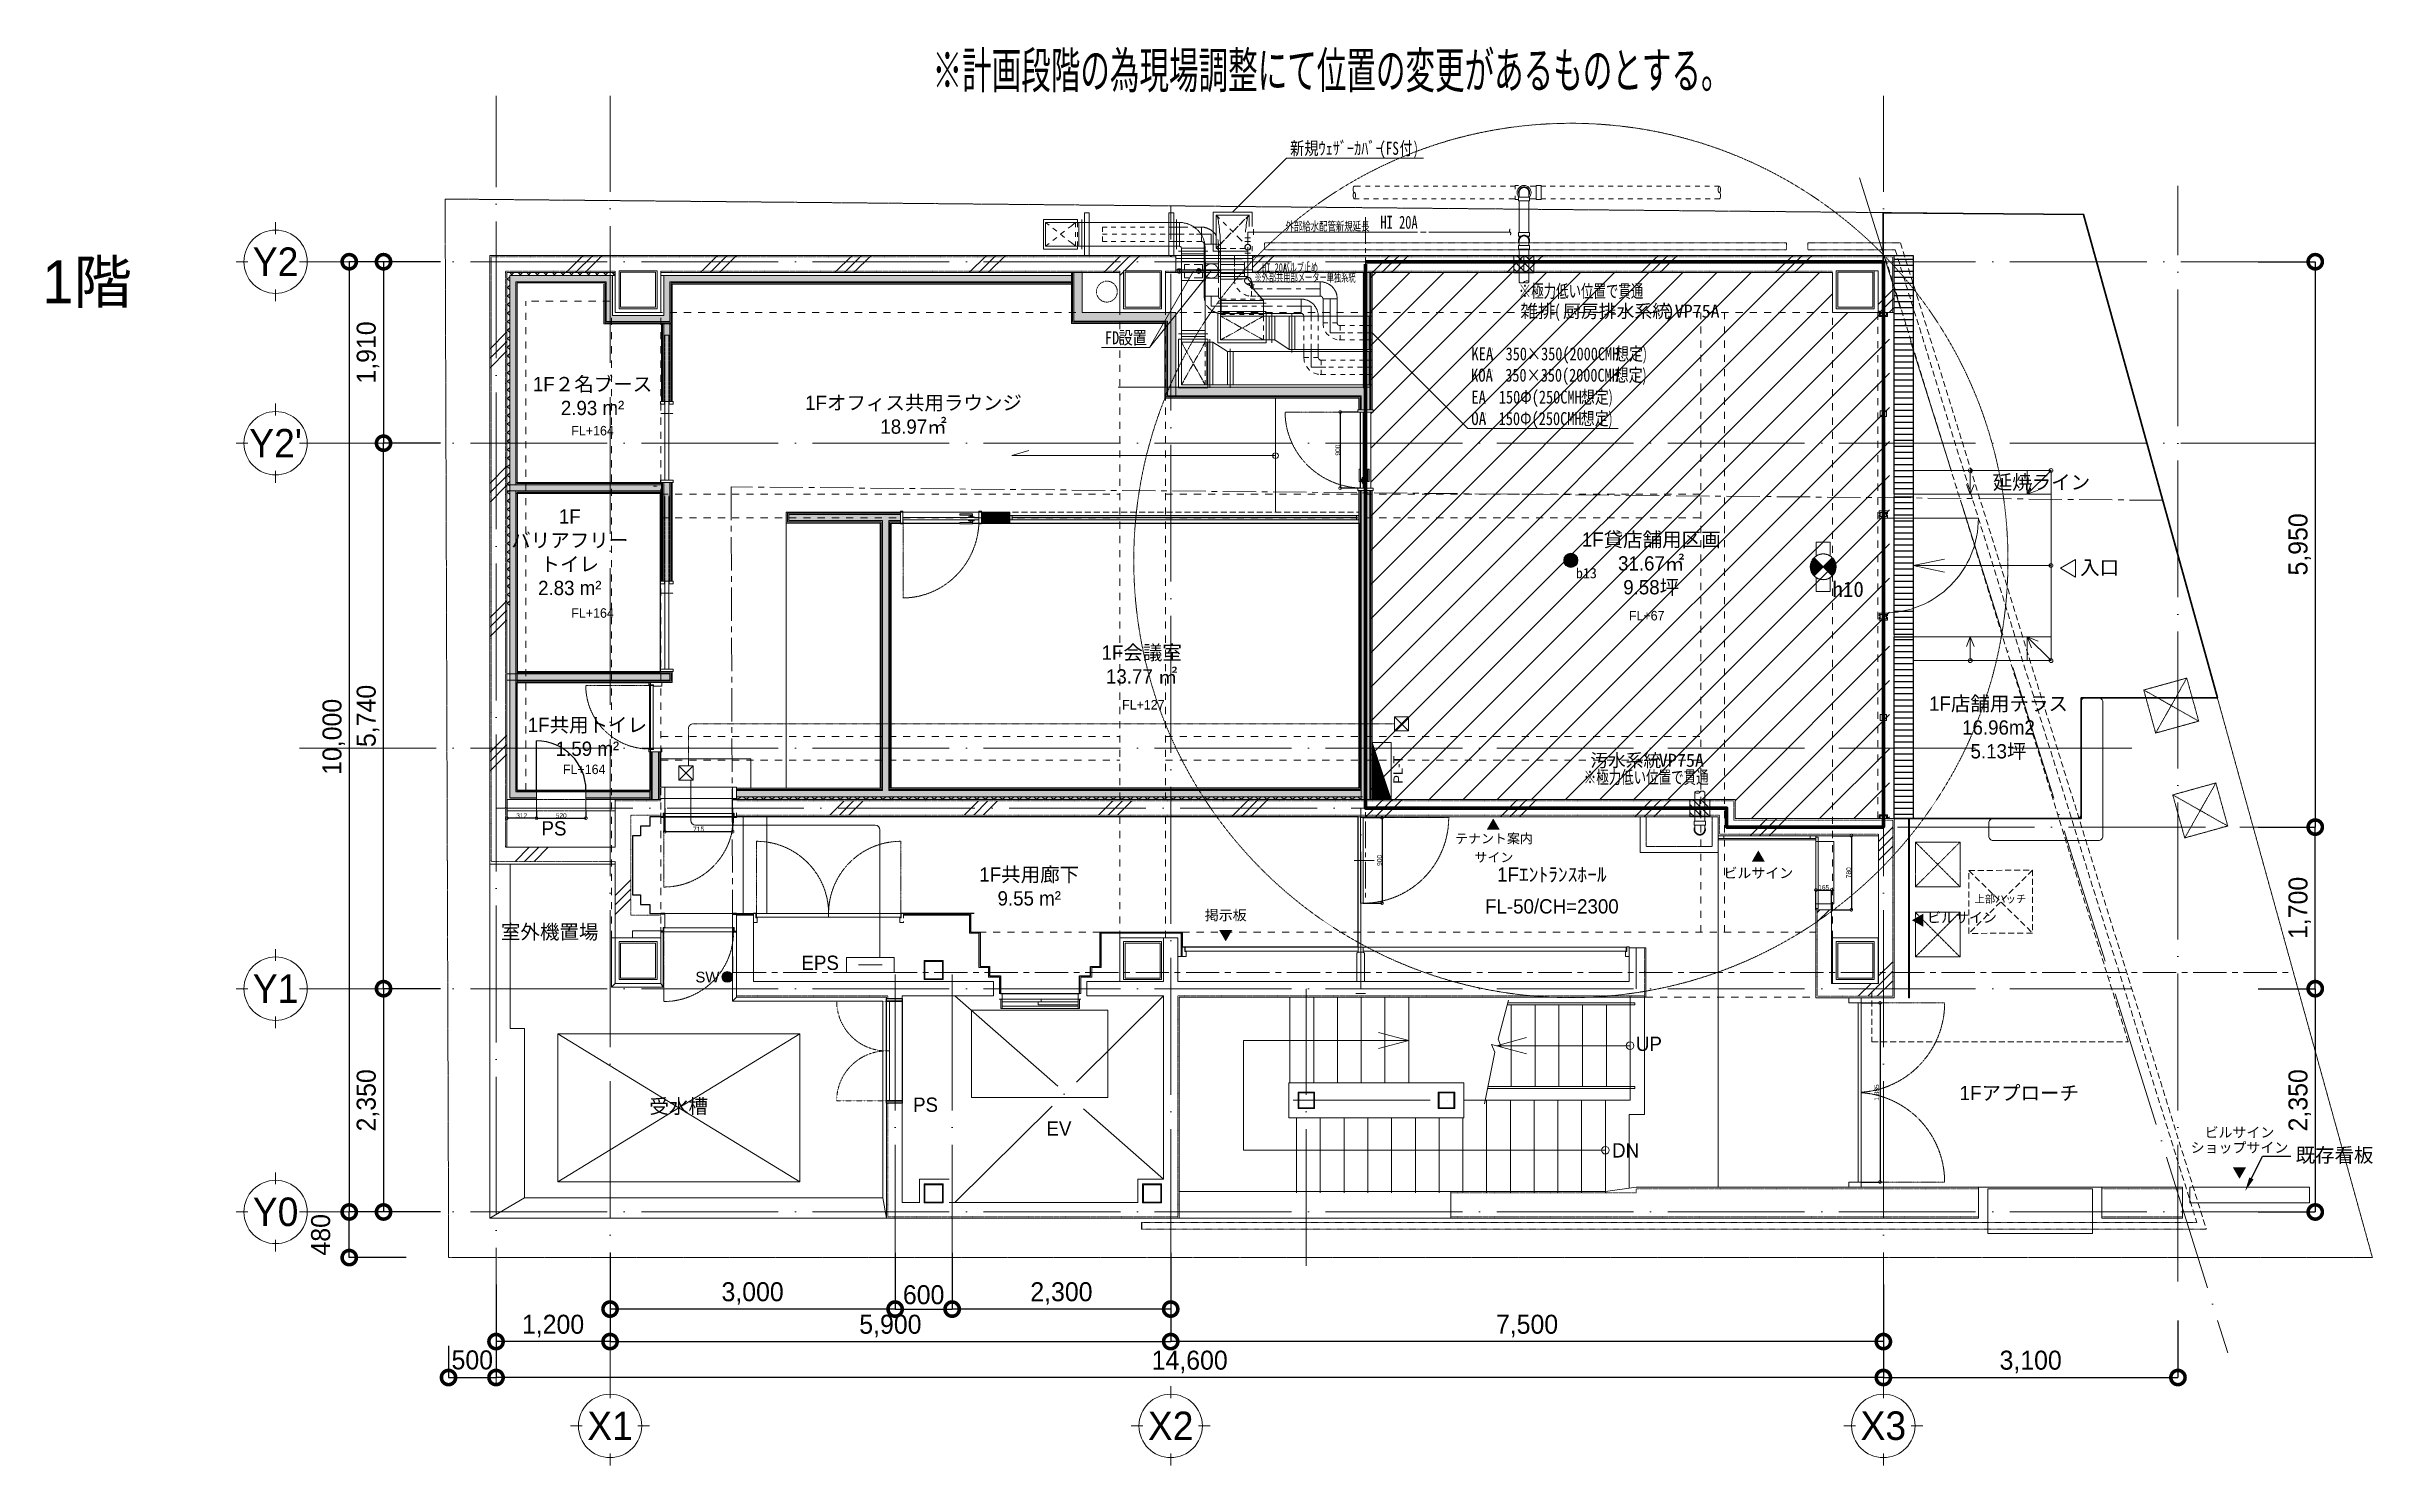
# Model space of a CAD drawing. Header units: millimetres. Extents: x 66582 to 239543, y 3715 to 66615.
# Drawn here: x 66582 to 91071, y 16918 to 31850 of the extents above; entities that cross this region are included whole.
import ezdxf
from ezdxf import colors
from ezdxf.entities.mleader import LeaderData, LeaderLine
from ezdxf.math import Vec2, Vec3

# ---------------------------------------------------------------- set-up
doc = ezdxf.new("R2010")
doc.units = ezdxf.units.MM
doc.set_wipeout_variables(frame=1)
for name, pattern in [('ACAD_ISO04W100', [30, 24, -3, 0, -3]), ('CENTER', [10.6, 7, -1.2, 1.2, -1.2]), ('DASHED1', [2.5, 1.25, -1.25]), ('DASHED2', [9.525, 6.35, -3.175]), ('GRAY', [0.2, 0.1, -0.1]), ('ISO-08 一点鎖線', [9.144, 6.096, -0.762, 1.524, -0.762]), ('ISO-10 一点短鎖線', [4.699, 3.048, -0.762, 0.127, -0.762]), ('VW-01 短破線', [2.116125, 1.058062, -1.058062]), ('ラインタイプ-11', [2.116537, 1.058463, -1.058075]), ('ラインタイプ-15', [3.303674, 1.651837, -0.825919, 0.00254, -0.823379]), ('ラインタイプ-35', [1.058062, 0.352679, -0.705383])]:
    doc.linetypes.add(name, pattern=pattern)
doc.layers.get('Defpoints').update_dxf_attribs({"color": 252})
for name, color, linetype, lineweight in [('1-0通芯', 2, 'ACAD_ISO04W100', 5), ('1-1 躯体', 6, 'Continuous', 18), ('1-12 天伏図', 1, 'Continuous', 13), ('1-16 雑工事', 2, 'Continuous', 13), ('1-18 敷地境界線', 6, 'Continuous', 20), ('1-21 寸法', 3, 'Continuous', 13), ('1-3 内装仕上', 7, 'Continuous', 15), ('1-4 金属建具類', 1, 'Continuous', 13), ('10-12 ハッチ', 50, 'Continuous', 13), ('2-0 通芯（内装用）', 1, 'CENTER', 5), ('2-3 レイアウト図', 2, 'Continuous', 13), ('2-4 床伏図', 255, 'Continuous', 13), ('2-6 ハッチ', 2, 'Continuous', 13), ('2-9 室名', 150, 'Continuous', 13), ('3-0 幹線機器', 10, 'Continuous', 13), ('3-5 照明SW', 30, 'Continuous', 13), ('3-7 コンセント器具', 10, 'Continuous', 13), ('5-1 換気ダクト', 80, 'Continuous', 9), ('6-1 給水管', 170, 'Continuous', 13), ('6-4 排水管・通気管', 32, 'Continuous', 13), ('C-0 リースライン図', 11, 'Continuous', 30), ('C-7 排煙検証図', 181, 'Continuous', 13), ('\u3000\u3000', 5, 'Continuous', 13), ('一般', 7, 'Continuous', 5), ('非常照明_プロット', 7, 'Continuous', 5)]:
    doc.layers.add(name, color=color, linetype=linetype, lineweight=lineweight)
doc.layers.add('1-5 金物類', color=4, linetype='Continuous')
doc.layers.add('layer0', color=7, linetype='Continuous')
doc.styles.add('MS Gothic', font='MS Gothic.ttf', dxfattribs={"height": 1})
doc.styles.add('MSPゴシック', font='MS PGothic.ttf')
doc.styles.get("Standard").update_dxf_attribs({"font": 'arial.ttf'})
doc.styles.add('ＭＳ ゴシック', font='MS Gothic.ttf', dxfattribs={"bigfont": 'ＭＳ ゴシック'})
doc.dimstyles.new('YS100S', dxfattribs={"dimscale": 100, "dimtxt": 2.5, "dimasz": 3, "dimexe": 0, "dimexo": 0.5, "dimgap": 0.5, "dimtad": 1, "dimdsep": 46, "dimlunit": 6, "dimtxsty": 'MSPゴシック', "dimblk": 'DOTSMALL', "dimcen": 3, "dimclrd": 140, "dimclre": 8, "dimclrt": 256, "dimaunit": 1, "dimazin": 0, "dimtfac": 1, "dimtmove": 2, "dimatfit": 3, "dimldrblk": 'DOTSMALL', "dimfxl": 6, "dimfxlon": 1, "dimtolj": 1, "dimtzin": 0, "dimarcsym": 0})
doc.dimstyles.new('YS20S', dxfattribs={"dimscale": 20, "dimtxt": 2.5, "dimasz": 3, "dimexe": 0, "dimexo": 0, "dimgap": 0.1, "dimtad": 1, "dimdec": 3, "dimdsep": 46, "dimlunit": 6, "dimtxsty": 'MSPゴシック', "dimblk": 'DOTSMALL', "dimcen": -3, "dimclrd": 4, "dimclre": 8, "dimclrt": 256, "dimaunit": 1, "dimazin": 0, "dimtfac": 1, "dimtdec": 3, "dimtmove": 2, "dimatfit": 3, "dimldrblk": 'DOTSMALL', "dimfxl": 6, "dimtolj": 1, "dimtzin": 0, "dimarcsym": 1})
pattern_1 = [(45, (36904.274, 63394.58), (-44.90128, 44.90128), []), (135, (36904.274, 63394.58), (-44.90128, -44.90128), [])]

msp = doc.modelspace()

# ---------------------------------------------------------------- texts
at = {"layer": '1-1 躯体', "transparency": 33554687, "insert": (67009.6081, 29600.2564), "char_height": 451.44531, "attachment_point": 2, "line_spacing_factor": 1.016815, "style": 'MSPゴシック'}
msp.add_mtext('1階', dxfattribs=at)
at = {"layer": '1-1 躯体', "insert": (86871.5742, 22919.9562), "char_height": 80, "attachment_point": 1}
msp.add_mtext_dynamic_manual_height_columns('{\\fMS PGothic|b0|i0|c128|p50;上部ハッチ}', width=871.773708, gutter_width=487.1287, heights=[0], dxfattribs=at)
at = {"layer": '1-4 金属建具類', "char_height": 150.48177, "attachment_point": 2, "line_spacing_factor": 0.999868, "style": 'MSPゴシック'}
for s, insert in [('延焼ライン', (87576.4439, 27340.8163)), ('入口', (88188.6572, 26443.9974))]:
    msp.add_mtext(s, dxfattribs=dict(at, insert=insert))
at = {"layer": '2-9 室名', "ltscale": 80, "style": 'MSPゴシック'}
for s, insert, char_height, attachment_point, line_spacing_factor in [('Y2', (68993.0049, 29585.9572), 300, 5, 0.25), ('1F２名ブース\\P2.93 m²', (72328.7532, 28373.2912), 150.48177, 2, 0.999868), ('1Fオフィス共用ラウンジ\\P18.97㎡', (75706.4967, 28177.0421), 150.481771, 2, 0.999868), ("Y2'", (68993.0049, 27675.9572), 300, 5, 0.25), ('1F\\Pバリアフリー\\Pトイレ\\P2.83 m²', (72088.9225, 26980.5507), 150.48177, 2, 0.999868), ('1F貸店舗用区画\\P31.67㎡\\P9.58坪', (83469.7879, 26737.5538), 150.48177, 2, 0.999868), ('1F会議室\\P13.77 ㎡', (78108.1255, 25548.1076), 150.48177, 2, 0.999868), ('1F店舗用テラス\\P16.96m2\\P5.13坪', (87124.4938, 25010.7386), 150.48177, 2, 0.999868), ('1F共用トイレ\\P1.59 m²', (72274.5308, 24786.8729), 150.48177, 2, 0.999868), ('1F共用廊下\\P9.55 m²', (76924.5182, 23212.5052), 150.48177, 2, 0.999868), ('1Fｴﾝﾄﾗﾝｽﾎｰﾙ', (82424.5182, 23212.5052), 150.481771, 2, 0.999868), ('FL-50/CH=2300', (82424.5182, 22877.3886), 150.481771, 2, 0.999868), ('室外機置場', (71877.9076, 22608.802), 150.48177, 2, 0.999868), ('EPS', (74723.9401, 22283.8434), 150.48177, 2, 0.999868), ('Y1', (68993.0049, 21935.9572), 300, 5, 0.25), ('UP', (83445.5023, 21431.0345), 150.48177, 2, 0.999868), ('1Fアプローチ', (87343.842, 20913.2464), 150.48177, 2, 0.999868), ('受水槽', (73235.0827, 20772.9475), 150.48177, 2, 0.999868), ('PS', (75832.9657, 20790.199), 150.48177, 2, 0.999868), ('EV', (77236.8545, 20539.0879), 150.48177, 2, 0.999868), ('DN', (83199.6624, 20309.6619), 150.48177, 2, 0.999868), ('Y0', (68993.0049, 19585.9572), 300, 5, 0.25), ('X1', (72512.6816, 17335.138), 300, 5, 0.25), ('X2', (78412.6816, 17335.138), 300, 5, 0.25), ('X3', (85912.6816, 17335.138), 300, 5, 0.25)]:
    msp.add_mtext(s, dxfattribs=dict(at, insert=insert, char_height=char_height, attachment_point=attachment_point, line_spacing_factor=line_spacing_factor))
at = {"layer": '2-9 室名', "color": 7, "ltscale": 80, "char_height": 100, "attachment_point": 2, "line_spacing_factor": 0.999868, "style": 'MSPゴシック'}
for s, insert in [('FL+164', (72328.7532, 27858.0777)), ('FL+164', (72328.7532, 25939.3248)), ('FL+67', (83422.2798, 25911.2524)), ('FL+127', (78125.022, 24973.7853)), ('FL+164', (72241.1651, 24294.2001))]:
    msp.add_mtext(s, dxfattribs=dict(at, insert=insert))
at = {"layer": '2-9 室名', "transparency": 33554687, "attachment_point": 2, "line_spacing_factor": 1.184259, "style": 'MSPゴシック'}
for s, insert, char_height in [('\\H0.9287576254x;テナント案内\\Pサイン', (81814.8784, 23565.5568), 107.670718), ('▲', (81807.3238, 23714.0253), 107.6707), ('▲', (84597.0704, 23377.2554), 107.6707), ('ビルサイン', (84597.0704, 23207.2554), 107.67072), ('掲示板\\P▼', (78991.8729, 22763.5844), 107.67072), ('ビルサイン', (86740.5395, 22738.7673), 107.67072), ('ショップサイン', (89660.3699, 20317.517), 107.67072), ('ビルサイン', (89660.3699, 20477.517), 107.67072)]:
    msp.add_mtext(s, dxfattribs=dict(at, insert=insert, char_height=char_height))
at = {"layer": '2-9 室名', "transparency": 33554687, "char_height": 107.6707, "attachment_point": 2, "line_spacing_factor": 1.184259, "style": 'MSPゴシック'}
for insert, rotation in [((86227.5576, 22656.2595), 90), ((89660.3699, 19948.894), 180)]:
    msp.add_mtext('▲', dxfattribs=dict(at, insert=insert, rotation=rotation))
at = {"layer": '3-0 幹線機器', "insert": (80757.3864, 24093.2128), "char_height": 97.42573, "attachment_point": 1, "rotation": 90}
msp.add_mtext_dynamic_manual_height_columns('PL-T', width=418.335359, gutter_width=487.1287, heights=[0], dxfattribs=at)
at = {"layer": '3-5 照明SW', "insert": (73537.3479, 22057.1159), "char_height": 112.5, "attachment_point": 5}
msp.add_mtext_dynamic_manual_height_columns('SW', width=309.382881, gutter_width=365.3465, heights=[0], dxfattribs=at)
at = {"layer": '5-1 換気ダクト', "color": 92, "linetype": 'Continuous', "true_color": 0x00c000, "style": 'MS Gothic', "width": 0.800802}
msp.add_text('FD', height=137.09642, dxfattribs=at).set_placement((77721.632, 28717.3467))
at = {"layer": 'layer0', "color": 12, "linetype": 'Continuous', "true_color": 0xbf0000, "style": 'MS Gothic', "width": 0.599053}
msp.add_text('※計画段階の為現場調整にて位置の変更があるものとする。', height=380.64439, dxfattribs=at).set_placement((75906.8492, 31411.1933))

# ---------------------------------------------------------------- blocks, each defined once
blk = doc.blocks.new('_DotSmall')
at = {"color": 0, "linetype": 'ByBlock', "const_width": 0.5}
blk.add_lwpolyline([(-0.0625, 0, 1), (0.0625, 0, 1)], format="xyb", close=True, dxfattribs=at)
blk = doc.blocks.new('*D30')
at = {"layer": '1-21 寸法', "color": 8, "lineweight": -2, "ltscale": 80, "transparency": 16777216}
for p, q in [((70368, 29586), (69768, 29586)), ((70368, 19586), (69768, 19586))]:
    blk.add_line(p, q, dxfattribs=at)
at = {"layer": '1-21 寸法', "lineweight": -2, "ltscale": 80, "transparency": 16777216}
blk.add_line((69768, 29586), (69768, 19586), dxfattribs=at)
at = {"layer": 'Defpoints', "color": 0, "ltscale": 80, "transparency": 16777216}
for p in [(71698, 29586), (69768, 19586), (71903, 19586)]:
    blk.add_point(p, dxfattribs=at)
at = {"layer": '1-21 寸法', "lineweight": -2, "ltscale": 80, "transparency": 16777216, "xscale": 300, "yscale": 300, "zscale": 300}
for p, rotation in [((69768, 29586), 90), ((69768, 19586), 270)]:
    blk.add_blockref('_DotSmall', p, dxfattribs=dict(at, rotation=rotation))
at = {"layer": '1-21 寸法', "ltscale": 80, "transparency": 16777216, "insert": (69605, 24586), "char_height": 200, "attachment_point": 5, "rotation": 90, "style": 'MSPゴシック'}
blk.add_mtext('\\A1;10,000', dxfattribs=at)
blk = doc.blocks.new('*D31')
at = {"layer": '1-21 寸法', "color": 8, "lineweight": -2, "ltscale": 80, "transparency": 16777216}
for p, q in [((70729, 29586), (70129, 29586)), ((70729, 27676), (70129, 27676))]:
    blk.add_line(p, q, dxfattribs=at)
at = {"layer": '1-21 寸法', "lineweight": -2, "ltscale": 80, "transparency": 16777216}
blk.add_line((70129, 29586), (70129, 27676), dxfattribs=at)
at = {"layer": 'Defpoints', "color": 0, "ltscale": 80, "transparency": 16777216}
for p in [(71698, 29586), (70129, 27676), (71903, 27676)]:
    blk.add_point(p, dxfattribs=at)
at = {"layer": '1-21 寸法', "lineweight": -2, "ltscale": 80, "transparency": 16777216, "xscale": 300, "yscale": 300, "zscale": 300}
for p, rotation in [((70129, 29586), 90), ((70129, 27676), 270)]:
    blk.add_blockref('_DotSmall', p, dxfattribs=dict(at, rotation=rotation))
at = {"layer": '1-21 寸法', "ltscale": 80, "transparency": 16777216, "insert": (69965, 28631), "char_height": 200, "attachment_point": 5, "rotation": 90, "style": 'MSPゴシック'}
blk.add_mtext('\\A1;1,910', dxfattribs=at)
blk = doc.blocks.new('*D32')
at = {"layer": '1-21 寸法', "color": 8, "lineweight": -2, "ltscale": 80, "transparency": 16777216}
for p, q in [((70729, 27676), (70129, 27676)), ((70729, 21936), (70129, 21936))]:
    blk.add_line(p, q, dxfattribs=at)
at = {"layer": '1-21 寸法', "lineweight": -2, "ltscale": 80, "transparency": 16777216}
blk.add_line((70129, 21936), (70129, 27676), dxfattribs=at)
at = {"layer": 'Defpoints', "color": 0, "ltscale": 80, "transparency": 16777216}
for p in [(70129, 27676), (71903, 27676), (71903, 21936)]:
    blk.add_point(p, dxfattribs=at)
at = {"layer": '1-21 寸法', "lineweight": -2, "ltscale": 80, "transparency": 16777216, "xscale": 300, "yscale": 300, "zscale": 300}
for p, rotation in [((70129, 27676), 90), ((70129, 21936), 270)]:
    blk.add_blockref('_DotSmall', p, dxfattribs=dict(at, rotation=rotation))
at = {"layer": '1-21 寸法', "ltscale": 80, "transparency": 16777216, "insert": (69965, 24806), "char_height": 200, "attachment_point": 5, "rotation": 90, "style": 'MSPゴシック'}
blk.add_mtext('\\A1;5,740', dxfattribs=at)
blk = doc.blocks.new('*D33')
at = {"layer": '1-21 寸法', "color": 8, "lineweight": -2, "ltscale": 80, "transparency": 16777216}
for p, q in [((70729, 21936), (70129, 21936)), ((70729, 19586), (70129, 19586))]:
    blk.add_line(p, q, dxfattribs=at)
at = {"layer": '1-21 寸法', "lineweight": -2, "ltscale": 80, "transparency": 16777216}
blk.add_line((70129, 21936), (70129, 19586), dxfattribs=at)
at = {"layer": 'Defpoints', "color": 0, "ltscale": 80, "transparency": 16777216}
for p in [(71903, 21936), (70129, 19586), (71903, 19586)]:
    blk.add_point(p, dxfattribs=at)
at = {"layer": '1-21 寸法', "lineweight": -2, "ltscale": 80, "transparency": 16777216, "xscale": 300, "yscale": 300, "zscale": 300}
for p, rotation in [((70129, 21936), 90), ((70129, 19586), 270)]:
    blk.add_blockref('_DotSmall', p, dxfattribs=dict(at, rotation=rotation))
at = {"layer": '1-21 寸法', "ltscale": 80, "transparency": 16777216, "insert": (69965, 20761), "char_height": 200, "attachment_point": 5, "rotation": 90, "style": 'MSPゴシック'}
blk.add_mtext('\\A1;2,350', dxfattribs=at)
blk = doc.blocks.new('*D34')
at = {"layer": '1-21 寸法', "color": 8, "lineweight": -2, "ltscale": 80, "transparency": 16777216}
for p, q in [((71313, 18822), (71313, 18222)), ((72513, 18822), (72513, 18222))]:
    blk.add_line(p, q, dxfattribs=at)
at = {"layer": '1-21 寸法', "lineweight": -2, "ltscale": 80, "transparency": 16777216}
blk.add_line((72513, 18222), (71313, 18222), dxfattribs=at)
at = {"layer": 'Defpoints', "color": 0, "ltscale": 80, "transparency": 16777216}
for p in [(71313, 19206), (72513, 19206), (71313, 18222)]:
    blk.add_point(p, dxfattribs=at)
at = {"layer": '1-21 寸法', "lineweight": -2, "ltscale": 80, "transparency": 16777216, "xscale": 300, "yscale": 300, "zscale": 300, "rotation": 180}
blk.add_blockref('_DotSmall', (71313, 18222), dxfattribs=at)
at = {"layer": '1-21 寸法', "lineweight": -2, "ltscale": 80, "transparency": 16777216, "xscale": 300, "yscale": 300, "zscale": 300}
blk.add_blockref('_DotSmall', (72513, 18222), dxfattribs=at)
at = {"layer": '1-21 寸法', "ltscale": 80, "transparency": 16777216, "insert": (71913, 18386), "char_height": 200, "attachment_point": 5, "style": 'MSPゴシック'}
blk.add_mtext('\\A1;1,200', dxfattribs=at)
blk = doc.blocks.new('*D35')
at = {"layer": '1-21 寸法', "color": 8, "lineweight": -2, "ltscale": 80, "transparency": 16777216}
for p, q in [((72513, 18822), (72513, 18222)), ((78413, 18822), (78413, 18222))]:
    blk.add_line(p, q, dxfattribs=at)
at = {"layer": '1-21 寸法', "lineweight": -2, "ltscale": 80, "transparency": 16777216}
blk.add_line((72513, 18222), (78413, 18222), dxfattribs=at)
at = {"layer": 'Defpoints', "color": 0, "ltscale": 80, "transparency": 16777216}
for p in [(72513, 19206), (78413, 19206), (78413, 18222)]:
    blk.add_point(p, dxfattribs=at)
at = {"layer": '1-21 寸法', "lineweight": -2, "ltscale": 80, "transparency": 16777216, "xscale": 300, "yscale": 300, "zscale": 300, "rotation": 180}
blk.add_blockref('_DotSmall', (72513, 18222), dxfattribs=at)
at = {"layer": '1-21 寸法', "lineweight": -2, "ltscale": 80, "transparency": 16777216, "xscale": 300, "yscale": 300, "zscale": 300}
blk.add_blockref('_DotSmall', (78413, 18222), dxfattribs=at)
at = {"layer": '1-21 寸法', "ltscale": 80, "transparency": 16777216, "insert": (75463, 18386), "char_height": 200, "attachment_point": 5, "style": 'MSPゴシック'}
blk.add_mtext('\\A1;5,900', dxfattribs=at)
blk = doc.blocks.new('*D36')
at = {"layer": '1-21 寸法', "color": 8, "lineweight": -2, "ltscale": 80, "transparency": 16777216}
for p, q in [((78413, 18822), (78413, 18222)), ((85913, 18822), (85913, 18222))]:
    blk.add_line(p, q, dxfattribs=at)
at = {"layer": '1-21 寸法', "lineweight": -2, "ltscale": 80, "transparency": 16777216}
blk.add_line((85913, 18222), (78413, 18222), dxfattribs=at)
at = {"layer": 'Defpoints', "color": 0, "ltscale": 80, "transparency": 16777216}
for p in [(78413, 19206), (85913, 19206), (78413, 18222)]:
    blk.add_point(p, dxfattribs=at)
at = {"layer": '1-21 寸法', "lineweight": -2, "ltscale": 80, "transparency": 16777216, "xscale": 300, "yscale": 300, "zscale": 300, "rotation": 180}
blk.add_blockref('_DotSmall', (78413, 18222), dxfattribs=at)
at = {"layer": '1-21 寸法', "lineweight": -2, "ltscale": 80, "transparency": 16777216, "xscale": 300, "yscale": 300, "zscale": 300}
blk.add_blockref('_DotSmall', (85913, 18222), dxfattribs=at)
at = {"layer": '1-21 寸法', "ltscale": 80, "transparency": 16777216, "insert": (82163, 18386), "char_height": 200, "attachment_point": 5, "style": 'MSPゴシック'}
blk.add_mtext('\\A1;7,500', dxfattribs=at)
blk = doc.blocks.new('*D37')
at = {"layer": '1-21 寸法', "color": 8, "lineweight": -2, "ltscale": 80, "transparency": 16777216}
for p, q in [((75513, 19156), (75513, 18564)), ((76113, 19156), (76113, 18564))]:
    blk.add_line(p, q, dxfattribs=at)
at = {"layer": '1-21 寸法', "lineweight": -2, "ltscale": 80, "transparency": 16777216}
blk.add_line((75513, 18564), (76113, 18564), dxfattribs=at)
at = {"layer": 'Defpoints', "color": 0, "ltscale": 80, "transparency": 16777216}
for p in [(75513, 19206), (76113, 19206), (76113, 18564)]:
    blk.add_point(p, dxfattribs=at)
at = {"layer": '1-21 寸法', "lineweight": -2, "ltscale": 80, "transparency": 16777216, "xscale": 300, "yscale": 300, "zscale": 300, "rotation": 180}
blk.add_blockref('_DotSmall', (75513, 18564), dxfattribs=at)
at = {"layer": '1-21 寸法', "lineweight": -2, "ltscale": 80, "transparency": 16777216, "xscale": 300, "yscale": 300, "zscale": 300}
blk.add_blockref('_DotSmall', (76113, 18564), dxfattribs=at)
at = {"layer": '1-21 寸法', "ltscale": 80, "transparency": 16777216, "insert": (75813, 18714), "char_height": 200, "attachment_point": 5, "style": 'MSPゴシック'}
blk.add_mtext('\\A1;600', dxfattribs=at)
blk = doc.blocks.new('*D38')
at = {"layer": '1-21 寸法', "color": 8, "lineweight": -2, "ltscale": 80, "transparency": 16777216}
for p, q in [((76113, 19156), (76113, 18564)), ((78413, 19156), (78413, 18564))]:
    blk.add_line(p, q, dxfattribs=at)
at = {"layer": '1-21 寸法', "lineweight": -2, "ltscale": 80, "transparency": 16777216}
blk.add_line((78413, 18564), (76113, 18564), dxfattribs=at)
at = {"layer": 'Defpoints', "color": 0, "ltscale": 80, "transparency": 16777216}
for p in [(76113, 19206), (78413, 19206), (76113, 18564)]:
    blk.add_point(p, dxfattribs=at)
at = {"layer": '1-21 寸法', "lineweight": -2, "ltscale": 80, "transparency": 16777216, "xscale": 300, "yscale": 300, "zscale": 300, "rotation": 180}
blk.add_blockref('_DotSmall', (76113, 18564), dxfattribs=at)
at = {"layer": '1-21 寸法', "lineweight": -2, "ltscale": 80, "transparency": 16777216, "xscale": 300, "yscale": 300, "zscale": 300}
blk.add_blockref('_DotSmall', (78413, 18564), dxfattribs=at)
at = {"layer": '1-21 寸法', "ltscale": 80, "transparency": 16777216, "insert": (77263, 18728), "char_height": 200, "attachment_point": 5, "style": 'MSPゴシック'}
blk.add_mtext('\\A1;2,300', dxfattribs=at)
blk = doc.blocks.new('*D39')
at = {"layer": '1-21 寸法', "color": 8, "lineweight": -2, "ltscale": 80, "transparency": 16777216}
for p, q in [((89858, 21936), (90458, 21936)), ((89858, 19586), (90458, 19586))]:
    blk.add_line(p, q, dxfattribs=at)
at = {"layer": '1-21 寸法', "lineweight": -2, "ltscale": 80, "transparency": 16777216}
blk.add_line((90458, 21936), (90458, 19586), dxfattribs=at)
at = {"layer": 'Defpoints', "color": 0, "ltscale": 80, "transparency": 16777216}
for p in [(88529, 21936), (88044, 19586), (90458, 19586)]:
    blk.add_point(p, dxfattribs=at)
at = {"layer": '1-21 寸法', "lineweight": -2, "ltscale": 80, "transparency": 16777216, "xscale": 300, "yscale": 300, "zscale": 300}
for p, rotation in [((90458, 21936), 90), ((90458, 19586), 270)]:
    blk.add_blockref('_DotSmall', p, dxfattribs=dict(at, rotation=rotation))
at = {"layer": '1-21 寸法', "ltscale": 80, "transparency": 16777216, "insert": (90295, 20761), "char_height": 200, "attachment_point": 5, "rotation": 90, "style": 'MSPゴシック'}
blk.add_mtext('\\A1;2,350', dxfattribs=at)
blk = doc.blocks.new('*D40')
at = {"layer": '1-21 寸法', "color": 8, "lineweight": -2, "ltscale": 80, "transparency": 16777216}
for p, q in [((71313, 18444), (71313, 17844)), ((85913, 18444), (85913, 17844))]:
    blk.add_line(p, q, dxfattribs=at)
at = {"layer": '1-21 寸法', "lineweight": -2, "ltscale": 80, "transparency": 16777216}
blk.add_line((85913, 17844), (71313, 17844), dxfattribs=at)
at = {"layer": 'Defpoints', "color": 0, "ltscale": 80, "transparency": 16777216}
for p in [(71313, 19527), (85913, 19206), (71313, 17844)]:
    blk.add_point(p, dxfattribs=at)
at = {"layer": '1-21 寸法', "lineweight": -2, "ltscale": 80, "transparency": 16777216, "xscale": 300, "yscale": 300, "zscale": 300, "rotation": 180}
blk.add_blockref('_DotSmall', (71313, 17844), dxfattribs=at)
at = {"layer": '1-21 寸法', "lineweight": -2, "ltscale": 80, "transparency": 16777216, "xscale": 300, "yscale": 300, "zscale": 300}
blk.add_blockref('_DotSmall', (85913, 17844), dxfattribs=at)
at = {"layer": '1-21 寸法', "ltscale": 80, "transparency": 16777216, "insert": (78613, 18008), "char_height": 200, "attachment_point": 5, "style": 'MSPゴシック'}
blk.add_mtext('\\A1;14,600', dxfattribs=at)
blk = doc.blocks.new('*D41')
at = {"layer": '1-21 寸法', "color": 8, "lineweight": -2, "ltscale": 80, "transparency": 16777216}
for p, q in [((85913, 18444), (85913, 17844)), ((89013, 18444), (89013, 17844))]:
    blk.add_line(p, q, dxfattribs=at)
at = {"layer": '1-21 寸法', "lineweight": -2, "ltscale": 80, "transparency": 16777216}
blk.add_line((85913, 17844), (89013, 17844), dxfattribs=at)
at = {"layer": 'Defpoints', "color": 0, "ltscale": 80, "transparency": 16777216}
for p in [(89013, 19527), (85913, 19206), (89013, 17844)]:
    blk.add_point(p, dxfattribs=at)
at = {"layer": '1-21 寸法', "lineweight": -2, "ltscale": 80, "transparency": 16777216, "xscale": 300, "yscale": 300, "zscale": 300, "rotation": 180}
blk.add_blockref('_DotSmall', (85913, 17844), dxfattribs=at)
at = {"layer": '1-21 寸法', "lineweight": -2, "ltscale": 80, "transparency": 16777216, "xscale": 300, "yscale": 300, "zscale": 300}
blk.add_blockref('_DotSmall', (89013, 17844), dxfattribs=at)
at = {"layer": '1-21 寸法', "ltscale": 80, "transparency": 16777216, "insert": (87463, 18008), "char_height": 200, "attachment_point": 5, "style": 'MSPゴシック'}
blk.add_mtext('\\A1;3,100', dxfattribs=at)
blk = doc.blocks.new('*D42')
at = {"layer": '1-21 寸法', "color": 8, "lineweight": -2, "ltscale": 80, "transparency": 16777216}
for p, q in [((89858, 23636), (90458, 23636)), ((89858, 21936), (90458, 21936))]:
    blk.add_line(p, q, dxfattribs=at)
at = {"layer": '1-21 寸法', "lineweight": -2, "ltscale": 80, "transparency": 16777216}
blk.add_line((90458, 21936), (90458, 23636), dxfattribs=at)
at = {"layer": 'Defpoints', "color": 0, "ltscale": 80, "transparency": 16777216}
for p in [(89013, 23636), (90458, 23636), (88529, 21936)]:
    blk.add_point(p, dxfattribs=at)
at = {"layer": '1-21 寸法', "lineweight": -2, "ltscale": 80, "transparency": 16777216, "xscale": 300, "yscale": 300, "zscale": 300}
for p, rotation in [((90458, 23636), 90), ((90458, 21936), 270)]:
    blk.add_blockref('_DotSmall', p, dxfattribs=dict(at, rotation=rotation))
at = {"layer": '1-21 寸法', "ltscale": 80, "transparency": 16777216, "insert": (90295, 22786), "char_height": 200, "attachment_point": 5, "rotation": 90, "style": 'MSPゴシック'}
blk.add_mtext('\\A1;1,700', dxfattribs=at)
blk = doc.blocks.new('*D43')
at = {"layer": '1-21 寸法', "color": 8, "lineweight": -2, "ltscale": 80, "transparency": 16777216}
for p, q in [((89858, 29586), (90458, 29586)), ((89858, 23636), (90458, 23636))]:
    blk.add_line(p, q, dxfattribs=at)
at = {"layer": '1-21 寸法', "lineweight": -2, "ltscale": 80, "transparency": 16777216}
blk.add_line((90458, 29586), (90458, 23636), dxfattribs=at)
at = {"layer": 'Defpoints', "color": 0, "ltscale": 80, "transparency": 16777216}
for p in [(89013, 29586), (89013, 23636), (90458, 23636)]:
    blk.add_point(p, dxfattribs=at)
at = {"layer": '1-21 寸法', "lineweight": -2, "ltscale": 80, "transparency": 16777216, "xscale": 300, "yscale": 300, "zscale": 300}
for p, rotation in [((90458, 29586), 90), ((90458, 23636), 270)]:
    blk.add_blockref('_DotSmall', p, dxfattribs=dict(at, rotation=rotation))
at = {"layer": '1-21 寸法', "ltscale": 80, "transparency": 16777216, "insert": (90295, 26611), "char_height": 200, "attachment_point": 5, "rotation": 90, "style": 'MSPゴシック'}
blk.add_mtext('\\A1;5,950', dxfattribs=at)
blk = doc.blocks.new('*D44')
at = {"layer": '1-21 寸法', "color": 8, "lineweight": -2, "ltscale": 80, "transparency": 16777216}
for p, q in [((72513, 19156), (72513, 18564)), ((75513, 19156), (75513, 18564))]:
    blk.add_line(p, q, dxfattribs=at)
at = {"layer": '1-21 寸法', "lineweight": -2, "ltscale": 80, "transparency": 16777216}
blk.add_line((75513, 18564), (72513, 18564), dxfattribs=at)
at = {"layer": 'Defpoints', "color": 0, "ltscale": 80, "transparency": 16777216}
for p in [(72513, 19206), (75513, 19206), (72513, 18564)]:
    blk.add_point(p, dxfattribs=at)
at = {"layer": '1-21 寸法', "lineweight": -2, "ltscale": 80, "transparency": 16777216, "xscale": 300, "yscale": 300, "zscale": 300, "rotation": 180}
blk.add_blockref('_DotSmall', (72513, 18564), dxfattribs=at)
at = {"layer": '1-21 寸法', "lineweight": -2, "ltscale": 80, "transparency": 16777216, "xscale": 300, "yscale": 300, "zscale": 300}
blk.add_blockref('_DotSmall', (75513, 18564), dxfattribs=at)
at = {"layer": '1-21 寸法', "ltscale": 80, "transparency": 16777216, "insert": (74013, 18728), "char_height": 200, "attachment_point": 5, "style": 'MSPゴシック'}
blk.add_mtext('\\A1;3,000', dxfattribs=at)
blk = doc.blocks.new('*D24')
at = {"layer": '1-21 寸法', "color": 8, "lineweight": -2, "ltscale": 80, "transparency": 16777216}
for p, q in [((71313, 18444), (71313, 17844)), ((70813, 18179), (70813, 17844))]:
    blk.add_line(p, q, dxfattribs=at)
at = {"layer": '1-21 寸法', "lineweight": -2, "ltscale": 80, "transparency": 16777216}
blk.add_line((70813, 17844), (71313, 17844), dxfattribs=at)
at = {"layer": 'Defpoints', "color": 0, "ltscale": 80, "transparency": 16777216}
for p in [(71313, 18643), (70813, 18229), (71313, 17844)]:
    blk.add_point(p, dxfattribs=at)
at = {"layer": '1-21 寸法', "lineweight": -2, "ltscale": 80, "transparency": 16777216, "xscale": 300, "yscale": 300, "zscale": 300, "rotation": 180}
blk.add_blockref('_DotSmall', (70813, 17844), dxfattribs=at)
at = {"layer": '1-21 寸法', "lineweight": -2, "ltscale": 80, "transparency": 16777216, "xscale": 300, "yscale": 300, "zscale": 300}
blk.add_blockref('_DotSmall', (71313, 17844), dxfattribs=at)
at = {"layer": '1-21 寸法', "ltscale": 80, "transparency": 16777216, "insert": (71063, 18028), "char_height": 200, "attachment_point": 5, "style": 'MSPゴシック'}
blk.add_mtext('\\A1;500', dxfattribs=at)
blk = doc.blocks.new('*D25')
at = {"layer": '1-21 寸法', "color": 8, "lineweight": -2, "ltscale": 80, "transparency": 16777216}
for p, q in [((70368, 19586), (69768, 19586)), ((70368, 19106), (69768, 19106))]:
    blk.add_line(p, q, dxfattribs=at)
at = {"layer": '1-21 寸法', "lineweight": -2, "ltscale": 80, "transparency": 16777216}
blk.add_line((69768, 19106), (69768, 19586), dxfattribs=at)
at = {"layer": 'Defpoints', "color": 0, "ltscale": 80, "transparency": 16777216}
for p in [(69768, 19586), (71542, 19586), (70452, 19106)]:
    blk.add_point(p, dxfattribs=at)
at = {"layer": '1-21 寸法', "lineweight": -2, "ltscale": 80, "transparency": 16777216, "xscale": 300, "yscale": 300, "zscale": 300}
for p, rotation in [((69768, 19586), 90), ((69768, 19106), 270)]:
    blk.add_blockref('_DotSmall', p, dxfattribs=dict(at, rotation=rotation))
at = {"layer": '1-21 寸法', "ltscale": 80, "transparency": 16777216, "insert": (69468, 19346), "char_height": 200, "attachment_point": 5, "rotation": 90, "style": 'MSPゴシック'}
blk.add_mtext('\\A1;480', dxfattribs=at)
blk = doc.blocks.new('*D26')
at = {"layer": 'Defpoints', "color": 8, "lineweight": -2, "ltscale": 80, "transparency": 16777216}
for p, q in [((80383, 28004), (80197, 28004)), ((80383, 27204), (80197, 27204))]:
    blk.add_line(p, q, dxfattribs=at)
at = {"layer": 'Defpoints', "color": 4, "lineweight": -2, "ltscale": 80, "transparency": 16777216}
blk.add_line((80197, 28004), (80197, 27204), dxfattribs=at)
at = {"layer": 'Defpoints', "color": 0, "ltscale": 80, "transparency": 16777216}
for p in [(80383, 28004), (80197, 27204), (80383, 27204)]:
    blk.add_point(p, dxfattribs=at)
at = {"layer": 'Defpoints', "color": 4, "lineweight": -2, "ltscale": 80, "transparency": 16777216, "xscale": 60, "yscale": 60, "zscale": 60}
for p, rotation in [((80197, 28004), 90), ((80197, 27204), 270)]:
    blk.add_blockref('_DotSmall', p, dxfattribs=dict(at, rotation=rotation))
at = {"layer": 'Defpoints', "ltscale": 80, "transparency": 16777216, "insert": (80170, 27604), "char_height": 50, "attachment_point": 5, "rotation": 90, "style": 'MSPゴシック'}
blk.add_mtext('\\A1;900', dxfattribs=at)
blk = doc.blocks.new('*D27')
at = {"layer": 'Defpoints', "color": 8, "lineweight": -2, "ltscale": 80, "transparency": 16777216}
for p, q in [((73088, 23836), (73088, 23588)), ((73803, 23834), (73803, 23588))]:
    blk.add_line(p, q, dxfattribs=at)
at = {"layer": 'Defpoints', "color": 4, "lineweight": -2, "ltscale": 80, "transparency": 16777216}
blk.add_line((73803, 23588), (73088, 23588), dxfattribs=at)
at = {"layer": 'Defpoints', "color": 0, "ltscale": 80, "transparency": 16777216}
for p in [(73088, 23836), (73803, 23834), (73088, 23588)]:
    blk.add_point(p, dxfattribs=at)
at = {"layer": 'Defpoints', "color": 4, "lineweight": -2, "ltscale": 80, "transparency": 16777216, "xscale": 60, "yscale": 60, "zscale": 60, "rotation": 180}
blk.add_blockref('_DotSmall', (73088, 23588), dxfattribs=at)
at = {"layer": 'Defpoints', "color": 4, "lineweight": -2, "ltscale": 80, "transparency": 16777216, "xscale": 60, "yscale": 60, "zscale": 60}
blk.add_blockref('_DotSmall', (73803, 23588), dxfattribs=at)
at = {"layer": 'Defpoints', "ltscale": 80, "transparency": 16777216, "insert": (73445, 23615), "char_height": 50, "attachment_point": 5, "style": 'MSPゴシック'}
blk.add_mtext('\\A1;715', dxfattribs=at)
blk = doc.blocks.new('*D28')
at = {"layer": 'Defpoints', "color": 8, "lineweight": -2, "ltscale": 80, "transparency": 16777216}
for p, q in [((80439, 23736), (80637, 23736)), ((80439, 22836), (80637, 22836))]:
    blk.add_line(p, q, dxfattribs=at)
at = {"layer": 'Defpoints', "color": 4, "lineweight": -2, "ltscale": 80, "transparency": 16777216}
blk.add_line((80637, 23736), (80637, 22836), dxfattribs=at)
at = {"layer": 'Defpoints', "color": 0, "ltscale": 80, "transparency": 16777216}
for p in [(80439, 23736), (80439, 22836), (80637, 22836)]:
    blk.add_point(p, dxfattribs=at)
at = {"layer": 'Defpoints', "color": 4, "lineweight": -2, "ltscale": 80, "transparency": 16777216, "xscale": 60, "yscale": 60, "zscale": 60}
for p, rotation in [((80637, 23736), 90), ((80637, 22836), 270)]:
    blk.add_blockref('_DotSmall', p, dxfattribs=dict(at, rotation=rotation))
at = {"layer": 'Defpoints', "ltscale": 80, "transparency": 16777216, "insert": (80610, 23286), "char_height": 50, "attachment_point": 5, "rotation": 90, "style": 'MSPゴシック'}
blk.add_mtext('\\A1;900', dxfattribs=at)
blk = doc.blocks.new('*D29')
at = {"layer": 'Defpoints', "color": 8, "lineweight": -2, "ltscale": 80, "transparency": 16777216}
for p, q in [((85680, 21786), (85878, 21786)), ((85680, 19901), (85878, 19901))]:
    blk.add_line(p, q, dxfattribs=at)
at = {"layer": 'Defpoints', "color": 4, "lineweight": -2, "ltscale": 80, "transparency": 16777216}
blk.add_line((85878, 21786), (85878, 19901), dxfattribs=at)
at = {"layer": 'Defpoints', "color": 0, "ltscale": 80, "transparency": 16777216}
for p in [(85680, 21786), (85680, 19901), (85878, 19901)]:
    blk.add_point(p, dxfattribs=at)
at = {"layer": 'Defpoints', "color": 4, "lineweight": -2, "ltscale": 80, "transparency": 16777216, "xscale": 60, "yscale": 60, "zscale": 60}
for p, rotation in [((85878, 21786), 90), ((85878, 19901), 270)]:
    blk.add_blockref('_DotSmall', p, dxfattribs=dict(at, rotation=rotation))
at = {"layer": 'Defpoints', "ltscale": 80, "transparency": 16777216, "insert": (85847, 20843), "char_height": 50, "attachment_point": 5, "rotation": 90, "style": 'MSPゴシック'}
blk.add_mtext('\\A1;1,885', dxfattribs=at)
blk = doc.blocks.new('*D47')
at = {"layer": 'Defpoints', "color": 8, "lineweight": -2, "ltscale": 80, "transparency": 16777216}
for p, q in [((71427, 23926), (71427, 23730)), ((71739, 23806), (71739, 23730))]:
    blk.add_line(p, q, dxfattribs=at)
at = {"layer": 'Defpoints', "color": 4, "lineweight": -2, "ltscale": 80, "transparency": 16777216}
blk.add_line((71739, 23730), (71427, 23730), dxfattribs=at)
at = {"layer": 'Defpoints', "color": 0, "ltscale": 80, "transparency": 16777216}
for p in [(71427, 23926), (71739, 23806), (71427, 23730)]:
    blk.add_point(p, dxfattribs=at)
at = {"layer": 'Defpoints', "color": 4, "lineweight": -2, "ltscale": 80, "transparency": 16777216, "xscale": 60, "yscale": 60, "zscale": 60, "rotation": 180}
blk.add_blockref('_DotSmall', (71427, 23730), dxfattribs=at)
at = {"layer": 'Defpoints', "color": 4, "lineweight": -2, "ltscale": 80, "transparency": 16777216, "xscale": 60, "yscale": 60, "zscale": 60}
blk.add_blockref('_DotSmall', (71739, 23730), dxfattribs=at)
at = {"layer": 'Defpoints', "ltscale": 80, "transparency": 16777216, "insert": (71583, 23757), "char_height": 50, "attachment_point": 5, "style": 'MSPゴシック'}
blk.add_mtext('\\A1;312', dxfattribs=at)
blk = doc.blocks.new('*D48')
at = {"layer": 'Defpoints', "color": 8, "lineweight": -2, "ltscale": 80, "transparency": 16777216}
for p, q in [((71739, 23806), (71739, 23730)), ((72259, 23806), (72259, 23730))]:
    blk.add_line(p, q, dxfattribs=at)
at = {"layer": 'Defpoints', "color": 4, "lineweight": -2, "ltscale": 80, "transparency": 16777216}
blk.add_line((71739, 23730), (72259, 23730), dxfattribs=at)
at = {"layer": 'Defpoints', "color": 0, "ltscale": 80, "transparency": 16777216}
for p in [(71739, 23806), (72259, 23806), (72259, 23730)]:
    blk.add_point(p, dxfattribs=at)
at = {"layer": 'Defpoints', "color": 4, "lineweight": -2, "ltscale": 80, "transparency": 16777216, "xscale": 60, "yscale": 60, "zscale": 60, "rotation": 180}
blk.add_blockref('_DotSmall', (71739, 23730), dxfattribs=at)
at = {"layer": 'Defpoints', "color": 4, "lineweight": -2, "ltscale": 80, "transparency": 16777216, "xscale": 60, "yscale": 60, "zscale": 60}
blk.add_blockref('_DotSmall', (72259, 23730), dxfattribs=at)
at = {"layer": 'Defpoints', "ltscale": 80, "transparency": 16777216, "insert": (71999, 23757), "char_height": 50, "attachment_point": 5, "style": 'MSPゴシック'}
blk.add_mtext('\\A1;520', dxfattribs=at)
blk = doc.blocks.new('*D45')
at = {"layer": 'Defpoints', "color": 8, "lineweight": -2, "ltscale": 80, "transparency": 16777216}
for p, q in [((85378, 23546), (85576, 23546)), ((85368, 22766), (85576, 22766))]:
    blk.add_line(p, q, dxfattribs=at)
at = {"layer": 'Defpoints', "color": 4, "lineweight": -2, "ltscale": 80, "transparency": 16777216}
blk.add_line((85576, 23546), (85576, 22766), dxfattribs=at)
at = {"layer": 'Defpoints', "color": 0, "ltscale": 80, "transparency": 16777216}
for p in [(85378, 23546), (85368, 22766), (85576, 22766)]:
    blk.add_point(p, dxfattribs=at)
at = {"layer": 'Defpoints', "color": 4, "lineweight": -2, "ltscale": 80, "transparency": 16777216, "xscale": 60, "yscale": 60, "zscale": 60}
for p, rotation in [((85576, 23546), 90), ((85576, 22766), 270)]:
    blk.add_blockref('_DotSmall', p, dxfattribs=dict(at, rotation=rotation))
at = {"layer": 'Defpoints', "ltscale": 80, "transparency": 16777216, "insert": (85549, 23156), "char_height": 50, "attachment_point": 5, "rotation": 90, "style": 'MSPゴシック'}
blk.add_mtext('\\A1;780', dxfattribs=at)
blk = doc.blocks.new('*D46')
at = {"layer": 'Defpoints', "color": 8, "lineweight": -2, "ltscale": 80, "transparency": 16777216}
for p, q in [((85203, 22766), (85203, 22974)), ((85368, 22766), (85368, 22974))]:
    blk.add_line(p, q, dxfattribs=at)
at = {"layer": 'Defpoints', "color": 4, "lineweight": -2, "ltscale": 80, "transparency": 16777216}
blk.add_line((85203, 22974), (85368, 22974), dxfattribs=at)
at = {"layer": 'Defpoints', "color": 0, "ltscale": 80, "transparency": 16777216}
for p in [(85368, 22974), (85203, 22766), (85368, 22766)]:
    blk.add_point(p, dxfattribs=at)
at = {"layer": 'Defpoints', "color": 4, "lineweight": -2, "ltscale": 80, "transparency": 16777216, "xscale": 60, "yscale": 60, "zscale": 60, "rotation": 180}
blk.add_blockref('_DotSmall', (85203, 22974), dxfattribs=at)
at = {"layer": 'Defpoints', "color": 4, "lineweight": -2, "ltscale": 80, "transparency": 16777216, "xscale": 60, "yscale": 60, "zscale": 60}
blk.add_blockref('_DotSmall', (85368, 22974), dxfattribs=at)
at = {"layer": 'Defpoints', "ltscale": 80, "transparency": 16777216, "insert": (85285, 23001), "char_height": 50, "attachment_point": 5, "style": 'MSPゴシック'}
blk.add_mtext('\\A1;165', dxfattribs=at)
blk = doc.blocks.new('グループ-1760')
at = {"layer": '非常照明_プロット', "linetype": 'Continuous', "lineweight": 0, "true_color": 0x00bb00, "transparency": 33554687}
h = blk.add_hatch(color=92, dxfattribs=at)
edge = h.paths.add_edge_path()
edge.add_arc((2864, 39888), 75, 0, 360)
at = {"layer": '非常照明_プロット', "color": 30, "linetype": 'Continuous', "lineweight": 5, "true_color": 0xff6633, "transparency": 33554687}
blk.add_circle((2864, 39888), 75, dxfattribs=at)
at = {"color": 255, "linetype": 'Continuous', "lineweight": 5, "transparency": 33554687}
blk.add_wipeout([(2917, 39683), (3128, 39683), (3128, 39824), (2917, 39824)], dxfattribs=at).dxf.layer = '非常照明_プロット'
at = {"layer": '非常照明_プロット', "color": 94, "linetype": 'VW-01 短破線', "lineweight": 18, "true_color": 0x00aa00, "transparency": 33554687}
blk.add_circle((2864, 39888), 4600, dxfattribs=at)
at = {"layer": '非常照明_プロット', "color": 94, "true_color": 0x00aa00, "transparency": 33554687, "insert": (2917, 39753), "char_height": 108.2, "attachment_point": 4, "line_spacing_factor": 0.788639, "style": 'ＭＳ ゴシック'}
blk.add_mtext('b13', dxfattribs=at)
blk = doc.blocks.new('グループ-12')
at = {"color": 255, "linetype": 'Continuous', "lineweight": 5, "transparency": 33554687}
blk.add_wipeout([(61236, 20289), (61236, 20809), (61386, 20809), (61386, 20289)], dxfattribs=at).dxf.layer = '一般'
at = {"layer": '一般', "color": 1, "linetype": 'Continuous', "lineweight": 5, "true_color": 0xff0000, "transparency": 33554687, "flags": 128}
for points in [[(61236, 20289), (61236, 20809), (61386, 20809), (61386, 20289), (61236, 20289)], [(61236, 20289), (61236, 20809), (61386, 20809), (61386, 20289)]]:
    blk.add_lwpolyline(points, close=True, dxfattribs=at)
at = {"color": 255, "linetype": 'Continuous', "lineweight": 5, "transparency": 33554687}
blk.add_wipeout([(61442, 20584), (61439, 20592), (61436, 20601), (61433, 20609), (61429, 20616), (61424, 20624), (61419, 20631), (61413, 20638), (61407, 20644), (61400, 20650), (61394, 20656), (61386, 20661), (61379, 20666), (61371, 20670), (61363, 20674), (61355, 20677), (61346, 20679), (61338, 20681), (61329, 20683), (61320, 20684), (61311, 20684), (61303, 20684), (61294, 20683), (61285, 20681), (61276, 20679), (61268, 20677), (61259, 20674), (61251, 20670), (61244, 20666), (61236, 20661), (61229, 20656), (61222, 20650), (61216, 20644), (61210, 20638), (61204, 20631), (61199, 20624), (61194, 20616), (61190, 20609), (61186, 20601), (61183, 20592), (61181, 20584), (61179, 20575), (61177, 20566), (61176, 20557), (61176, 20549), (61176, 20540), (61177, 20531), (61179, 20522), (61181, 20514), (61183, 20505), (61186, 20497), (61190, 20489), (61194, 20481), (61199, 20474), (61204, 20466), (61210, 20460), (61216, 20453), (61222, 20447), (61229, 20441), (61236, 20436), (61244, 20431), (61251, 20427), (61259, 20424), (61268, 20421), (61276, 20418), (61285, 20416), (61294, 20414), (61303, 20414), (61311, 20413), (61320, 20414), (61329, 20414), (61338, 20416), (61346, 20418), (61355, 20421), (61363, 20424), (61371, 20427), (61379, 20431), (61386, 20436), (61394, 20441), (61400, 20447), (61407, 20453), (61413, 20460), (61419, 20466), (61424, 20474), (61429, 20481), (61433, 20489), (61436, 20497), (61439, 20505), (61442, 20514), (61444, 20522), (61445, 20531), (61446, 20540), (61447, 20549), (61446, 20557), (61445, 20566), (61444, 20575)], dxfattribs=at).dxf.layer = '一般'
at = {"layer": '一般', "linetype": 'Continuous', "lineweight": 0, "true_color": 0xff0000, "transparency": 33554687}
h = blk.add_hatch(color=1, dxfattribs=at)
edge = h.paths.add_edge_path()
edge.add_arc((61311, 20549), 135, 180.0006, 225.0012, ccw=False)
edge.add_arc((61311, 20549), 135, 135, 180.0006, ccw=False)
edge.add_line((61216, 20644), (61311, 20549))
edge.add_line((61311, 20549), (61216, 20453))
h = blk.add_hatch(color=1, dxfattribs=at)
edge = h.paths.add_edge_path()
edge.add_arc((61311, 20549), 135, 314.9988, 359.9994)
edge.add_arc((61311, 20549), 135, 359.9994, 405)
edge.add_line((61407, 20644), (61311, 20549))
edge.add_line((61311, 20549), (61407, 20453))
at = {"layer": '一般', "color": 1, "linetype": 'Continuous', "lineweight": 5, "true_color": 0xff0000, "transparency": 33554687, "flags": 128}
blk.add_lwpolyline([(61442, 20584), (61439, 20592), (61436, 20601), (61433, 20609), (61429, 20616), (61424, 20624), (61419, 20631), (61413, 20638), (61407, 20644), (61400, 20650), (61394, 20656), (61386, 20661), (61379, 20666), (61371, 20670), (61363, 20674), (61355, 20677), (61346, 20679), (61338, 20681), (61329, 20683), (61320, 20684), (61311, 20684), (61303, 20684), (61294, 20683), (61285, 20681), (61276, 20679), (61268, 20677), (61259, 20674), (61251, 20670), (61244, 20666), (61236, 20661), (61229, 20656), (61222, 20650), (61216, 20644), (61210, 20638), (61204, 20631), (61199, 20624), (61194, 20616), (61190, 20609), (61186, 20601), (61183, 20592), (61181, 20584), (61179, 20575), (61177, 20566), (61176, 20557), (61176, 20549), (61176, 20540), (61177, 20531), (61179, 20522), (61181, 20514), (61183, 20505), (61186, 20497), (61190, 20489), (61194, 20481), (61199, 20474), (61204, 20466), (61210, 20460), (61216, 20453), (61222, 20447), (61229, 20441), (61236, 20436), (61244, 20431), (61251, 20427), (61259, 20424), (61268, 20421), (61276, 20418), (61285, 20416), (61294, 20414), (61303, 20414), (61311, 20413), (61320, 20414), (61329, 20414), (61338, 20416), (61346, 20418), (61355, 20421), (61363, 20424), (61371, 20427), (61379, 20431), (61386, 20436), (61394, 20441), (61400, 20447), (61407, 20453), (61413, 20460), (61419, 20466), (61424, 20474), (61429, 20481), (61433, 20489), (61436, 20497), (61439, 20505), (61442, 20514), (61444, 20522), (61445, 20531), (61446, 20540), (61447, 20549), (61446, 20557), (61445, 20566), (61444, 20575), (61442, 20584)], close=True, dxfattribs=at)
for points in [[(61216, 20453, -0.198915), (61176, 20549, -0.198915), (61216, 20644), (61311, 20549)], [(61407, 20453, 0.198915), (61447, 20549, 0.198915), (61407, 20644), (61311, 20549)]]:
    blk.add_lwpolyline(points, format="xyb", close=True, dxfattribs=at)
at = {"layer": '一般', "color": 1, "linetype": 'Continuous', "lineweight": 5, "true_color": 0xff0000, "transparency": 33554687}
blk.add_open_spline([(61442, 20584), (61433, 20619), (61381, 20670), (61311, 20689), (61241, 20670), (61190, 20619), (61171, 20549), (61190, 20479), (61241, 20427), (61311, 20409), (61381, 20427), (61433, 20479), (61451, 20549), (61442, 20584)], degree=2, dxfattribs=at)
blk = doc.blocks.new('グループ-13')
at = {"layer": '一般', "color": 7, "transparency": 33554687}
blk.add_blockref('グループ-12', (0, 0), dxfattribs=at)
at = {"layer": '一般', "color": 1, "true_color": 0xff0000, "transparency": 33554687, "insert": (61408, 20394), "char_height": 162.3, "attachment_point": 1, "line_spacing_factor": 0.785485, "style": 'ＭＳ ゴシック'}
blk.add_mtext('h10', dxfattribs=at)
blk = doc.blocks.new('グループ-15')
at = {"color": 255, "linetype": 'Continuous', "lineweight": 13, "transparency": 33554687}
blk.add_wipeout([(49269, 18454), (49419, 18454), (49419, 18304), (49269, 18304)], dxfattribs=at).dxf.layer = '一般'
at = {"layer": '一般', "color": 1, "linetype": 'Continuous', "lineweight": 13, "true_color": 0xff0000, "transparency": 33554687}
for p, q in [((49419, 18454), (49269, 18304)), ((49419, 18304), (49269, 18454))]:
    blk.add_line(p, q, dxfattribs=at)
at = {"layer": '一般', "color": 1, "linetype": 'Continuous', "lineweight": 13, "true_color": 0xff0000, "transparency": 33554687, "flags": 128}
blk.add_lwpolyline([(49269, 18454), (49419, 18454), (49419, 18304), (49269, 18304)], close=True, dxfattribs=at)
blk = doc.blocks.new('グループ-16')
at = {"color": 255, "linetype": 'Continuous', "lineweight": 13, "transparency": 33554687}
blk.add_wipeout([(56798, 21646), (56948, 21646), (56948, 21496), (56798, 21496)], dxfattribs=at).dxf.layer = '一般'
at = {"layer": '一般', "color": 1, "linetype": 'Continuous', "lineweight": 13, "true_color": 0xff0000, "transparency": 33554687}
for p, q in [((56948, 21646), (56798, 21496)), ((56948, 21496), (56798, 21646))]:
    blk.add_line(p, q, dxfattribs=at)
at = {"layer": '一般', "color": 1, "linetype": 'Continuous', "lineweight": 13, "true_color": 0xff0000, "transparency": 33554687, "flags": 128}
blk.add_lwpolyline([(56798, 21646), (56948, 21646), (56948, 21496), (56798, 21496)], close=True, dxfattribs=at)
blk = doc.blocks.new('グループ-22')
at = {"color": 255, "linetype": 'Continuous', "lineweight": 20, "transparency": 33554687}
blk.add_wipeout([(51034, 16439), (51534, 16439), (51534, 16279), (51034, 16279)], dxfattribs=at).dxf.layer = '一般'
at = {"layer": '一般', "color": 7, "linetype": 'Continuous', "lineweight": 20, "transparency": 33554687}
blk.add_line((51159, 16359), (51409, 16359), dxfattribs=at)
at = {"layer": '一般', "color": 7, "linetype": 'Continuous', "lineweight": 20, "transparency": 33554687, "flags": 128}
blk.add_lwpolyline([(51034, 16439), (51534, 16439), (51534, 16279), (51034, 16279)], close=True, dxfattribs=at)

# ---------------------------------------------------------------- dimensions: what is measured, and where the dimension line sits
at = {"layer": '1-21 寸法', "ltscale": 80}
for base, p1, p2, angle, picture, middle in [((70129.0042, 27675.9572), (71698.2197, 29585.9572), (71902.7306, 27675.9572), 270, '*D31', (69965.3679, 28630.9572)), ((90458.2195, 23635.9572), (89012.6816, 29585.9572), (89012.6816, 23635.9572), 270, '*D43', (90294.5832, 26610.9572)), ((90458.2195, 23635.9572), (88529.31, 21935.9572), (89012.6816, 23635.9572), 270, '*D42', (90294.5832, 22785.9572)), ((70129.0042, 19585.9572), (71902.7306, 21935.9572), (71902.7306, 19585.9572), 270, '*D33', (69965.3679, 20760.9572)), ((90458.2195, 19585.9572), (88529.31, 21935.9572), (88043.9715, 19585.9572), 270, '*D39', (90294.5832, 20760.9572)), ((69768.2195, 19585.8947), (70451.8969, 19105.8947), (71541.9459, 19585.8947), 90, '*D25', (69468.2195, 19345.8947))]:
    dim = msp.add_linear_dim(base=base, p1=p1, p2=p2, angle=angle, dimstyle='YS100S', override={"dimtxt": 2, "dimpost": '\\X', "dimclrd": 256}, dxfattribs=at)
    dim.commit()
    dim.dimension.update_dxf_attribs({"geometry": picture, "text_midpoint": middle})
for base, p1, p2, picture, middle in [((71312.6816, 17844.2173), (85912.6816, 19205.7632), (71312.6816, 19526.6491), '*D40', (78612.6816, 18007.8537)), ((89012.6816, 17844.2173), (85912.6816, 19205.7632), (89012.6816, 19526.6491), '*D41', (87462.6816, 18007.8537)), ((71312.6816, 18222.0368), (72512.6816, 19205.7632), (71312.6816, 19205.7632), '*D34', (71912.6816, 18385.6732)), ((78412.6816, 18222.0368), (72512.6816, 19205.7632), (78412.6816, 19205.7632), '*D35', (75462.6816, 18385.6732)), ((72512.6816, 18563.8894), (75512.6816, 19205.7632), (72512.6816, 19205.7632), '*D44', (74012.6816, 18727.5258)), ((76112.6816, 18563.8894), (75512.6816, 19205.7632), (76112.6816, 19205.7632), '*D37', (75812.6816, 18713.8894)), ((76112.6816, 18563.8894), (78412.6816, 19205.7632), (76112.6816, 19205.7632), '*D38', (77262.6816, 18727.5258)), ((78412.6816, 18222.0368), (85912.6816, 19205.7632), (78412.6816, 19205.7632), '*D36', (82162.6816, 18385.6732))]:
    dim = msp.add_linear_dim(base=base, p1=p1, p2=p2, dimstyle='YS100S', override={"dimtxt": 2, "dimpost": '\\X', "dimclrd": 256}, dxfattribs=at)
    dim.commit()
    dim.dimension.update_dxf_attribs({"geometry": picture, "text_midpoint": middle})
dim = msp.add_linear_dim(base=(71312.6816, 17844.2173), p1=(70812.6816, 18229.151), p2=(71312.6816, 18643.1377), angle=180, dimstyle='YS100S', override={"dimtxt": 2, "dimpost": '\\X', "dimclrd": 256}, dxfattribs=at)
dim.commit()
dim.dimension.update_dxf_attribs({"geometry": '*D24', "text_midpoint": (71062.6816, 18027.7173), "dimtype": 160})
at = {"layer": 'Defpoints', "ltscale": 80}
for base, p1, p2, angle, picture, middle in [((73087.6816, 23588.2172), (73802.6816, 23834.2922), (73087.6816, 23835.9572), 180, '*D27', (73445.1816, 23615.2172)), ((80636.9416, 22835.9572), (80438.6816, 23735.9572), (80438.6816, 22835.9572), 270, '*D28', (80609.9416, 23285.9572)), ((85575.9418, 22765.9572), (85377.6818, 23545.9572), (85367.6816, 22765.9572), 270, '*D45', (85548.9418, 23155.9572)), ((85367.6816, 22974.2174), (85202.6816, 22765.9572), (85367.6816, 22765.9572), 180, '*D46', (85285.1816, 23001.2174)), ((85877.781, 19900.9572), (85679.521, 21785.9572), (85679.521, 19900.9572), 270, '*D29', (85847.3719, 20843.4572))]:
    dim = msp.add_linear_dim(base=base, p1=p1, p2=p2, angle=angle, dimstyle='YS20S', override={"dimpost": '\\X'}, dxfattribs=at)
    dim.commit()
    dim.dimension.update_dxf_attribs({"geometry": picture, "text_midpoint": middle})

# ---------------------------------------------------------------- hatches: boundary and pattern name
at = {"layer": '1-1 躯体', "transparency": 33554687}
h = msp.add_hatch(dxfattribs=at)
h.set_pattern_fill('ANSI37', color=6, scale=20, style=0)
h.set_pattern_definition(pattern_1)
h.paths.add_polyline_path([(72567.6818, 29470.9572), (71427.2739, 29470.9572), (71427.2739, 27675.9572), (71457.2739, 27675.9572), (71457.2739, 29440.9572), (72567.6818, 29440.9572)])
h.paths.add_polyline_path([(71427.2739, 25955.9524), (71457.2739, 25955.9524), (71457.2739, 27675.9572), (71427.2739, 27675.9572)])
at = {"layer": '1-1 躯体', "linetype": 'Continuous', "true_color": 0xf1a063, "transparency": 33554687}
msp.add_hatch(color=21, dxfattribs=at).paths.add_polyline_path([(71457.2739, 29440.9572), (71457.2739, 29363.4572), (72537.6818, 29363.4572), (72537.6818, 29440.9572)])
h = msp.add_hatch(color=21, dxfattribs=at)
h.paths.add_polyline_path([(71457.2739, 23995.4524), (71534.7739, 23995.4524), (71534.7739, 27134.5803), (71457.2739, 27134.5803)])
h.paths.add_polyline_path([(71534.7739, 29440.9572), (71457.2739, 29440.9572), (71457.2739, 27134.5803), (71534.7739, 27134.5803)])
h = msp.add_hatch(color=21, dxfattribs=at)
h.paths.add_polyline_path([(71457.2739, 23945.4524), (71739.2739, 23945.4524), (71739.2739, 24022.9524), (71457.2739, 24022.9524)])
h.paths.add_polyline_path([(72957.9291, 23945.4524), (72957.4338, 24022.9524), (72259.2739, 24022.9524), (72259.2739, 23945.4524)])
at = {"layer": '1-1 躯体', "transparency": 33554687}
h = msp.add_hatch(dxfattribs=at)
h.set_pattern_fill('ANSI37', color=6, scale=20, style=0)
h.set_pattern_definition(pattern_1)
h.paths.add_polyline_path([(73842.6816, 23925.9572), (80417.6767, 23925.9572), (80417.6767, 23955.9572), (73842.6816, 23955.9572), (73842.6816, 23935.9572)])
at = {"layer": '1-4 金属建具類'}
for points in [[(80422.4767, 27271.7101), (80427.4767, 27271.7101), (80427.4767, 27296.462), (80422.4767, 27296.462)], [(80468.4767, 27271.7101), (80473.4767, 27271.7101), (80473.4767, 27296.462), (80468.4767, 27296.462)], [(76327.5055, 26901.586), (76327.5055, 26906.586), (76302.7536, 26906.586), (76302.7536, 26901.586)], [(76327.5055, 26855.586), (76327.5055, 26860.586), (76302.7536, 26860.586), (76302.7536, 26855.586)]]:
    msp.add_hatch(color=256, dxfattribs=at).paths.add_polyline_path(points)
at = {"layer": '1-5 金物類'}
h = msp.add_hatch(dxfattribs=at)
h.set_pattern_fill('ANSI31', color=256, scale=20, angle=315)
h.set_pattern_definition([(0, (14604.215, 63394.58), (1e-14, 63.5), [])])
h.paths.add_polyline_path([(86027.6816, 27138.4572), (86227.6816, 27138.4572), (86227.6816, 29650.9572), (86027.6816, 29650.9572)])
h = msp.add_hatch(dxfattribs=at)
h.set_pattern_fill('ANSI31', color=256, scale=20, angle=315)
h.paths.add_polyline_path([(86027.6816, 25663.4572), (86227.6816, 25663.4572), (86227.6816, 27113.4572), (86027.6816, 27113.4572)])
h = msp.add_hatch(dxfattribs=at)
h.set_pattern_fill('ANSI31', color=256, scale=20, angle=315)
h.set_pattern_definition([(0, (14604.215, 63394.58), (1e-14, 63.5), [])])
h.paths.add_polyline_path([(86227.6816, 25638.4572), (86027.6816, 25638.4572), (86027.6816, 23725.9572), (86227.6816, 23725.9572)])
at = {"layer": '10-12 ハッチ', "true_color": 0xaaaaaa, "transparency": 33554687}
h = msp.add_hatch(dxfattribs=at)
h.set_pattern_fill('RC', color=253, scale=50, style=0, pattern_type=2)
h.set_pattern_definition([(45, (79104.3, 63394.6), (-707.107, 707.107), []), (45, (79204.3, 63394.6), (-707.107, 707.107), []), (45, (79304.3, 63394.6), (-707.107, 707.107), [])])
h.paths.add_polyline_path([(85182.6818, 29470.9572), (85857.6814, 29480.9571), (85857.6814, 29065.9574), (85872.6814, 29065.9574), (85872.6814, 29050.9574), (86022.6814, 29050.9574), (86022.6814, 29650.9572), (79274.6814, 29650.9572), (79274.6814, 29470.9572)])
h.paths.add_polyline_path([(85857.6814, 29060.9573), (85855.1816, 29050.9574), (85857.6814, 29050.9574)])
h.paths.add_polyline_path([(71247.2739, 29650.9572), (71247.2739, 25450.6727), (71269.117, 25450.6727), (71269.117, 24913.6906), (71247.2739, 24913.6906), (71247.2739, 23275.9572), (72567.6816, 23275.9572), (72567.6816, 22470.957), (72567.6818, 22470.957), (72747.6816, 22470.957), (72747.6816, 22543.4572), (73047.6816, 22543.4572), (73047.6814, 22543.4572), (73047.6814, 22708.4572), (73047.6816, 22708.4572), (72732.6816, 22708.4572), (72732.6816, 23760.9572), (73047.6816, 23760.9572), (73047.6814, 23760.9572), (73047.6814, 23910.9572), (73047.6816, 23910.9572), (72567.6816, 23910.9572), (72567.6816, 23425.9572), (71427.2739, 23425.9572), (71427.2739, 29470.9572), (72567.6818, 29470.9572), (72567.6818, 29050.9574), (73047.6814, 29050.9574), (73047.6814, 29050.9572), (73047.6814, 29470.9572), (77877.6818, 29470.9572), (77877.6818, 29050.9574), (78357.6814, 29050.9574), (78357.6814, 29470.9572), (78467.6814, 29470.9572), (78467.6814, 29650.9572)])
h.paths.add_polyline_path([(72607.6818, 29437.1109), (72607.6818, 29144.8035), (72607.6818, 29090.9574), (72661.5279, 29090.9574), (72953.8353, 29090.9574), (73007.6814, 29090.9574), (73007.6814, 29144.8035), (73007.6814, 29437.1109), (73007.6814, 29490.957), (72953.8353, 29490.957), (72661.5279, 29490.957), (72607.6818, 29490.957)], flags=16)
h.paths.add_polyline_path([(72623.0664, 29437.1109), (72623.0664, 29144.8035), (72623.0664, 29106.342), (72661.5279, 29106.342), (72953.8353, 29106.342), (72992.2968, 29106.342), (72992.2968, 29144.8035), (72992.2968, 29437.1109), (72992.2968, 29475.5724), (72953.8353, 29475.5724), (72661.5279, 29475.5724), (72623.0664, 29475.5724)], flags=0)
h.paths.add_polyline_path([(77917.6818, 29437.1109), (77917.6818, 29144.8035), (77917.6818, 29090.9574), (77971.5279, 29090.9574), (78263.8353, 29090.9574), (78317.6814, 29090.9574), (78317.6814, 29144.8035), (78317.6814, 29437.1109), (78317.6814, 29490.957), (78263.8353, 29490.957), (77971.5279, 29490.957), (77917.6818, 29490.957)], flags=16)
h.paths.add_polyline_path([(77933.0664, 29437.1109), (77933.0664, 29144.8035), (77933.0664, 29106.342), (77971.5279, 29106.342), (78263.8353, 29106.342), (78302.2968, 29106.342), (78302.2968, 29144.8035), (78302.2968, 29437.1109), (78302.2968, 29475.5724), (78263.8353, 29475.5724), (77971.5279, 29475.5724), (77933.0664, 29475.5724)], flags=0)
h.paths.add_polyline_path([(71269.117, 24913.6906), (71269.117, 25450.6727), (71247.2739, 25450.6727), (71247.2739, 24913.6906)])
h.paths.add_polyline_path([(73842.6816, 23760.9572), (77877.6818, 23760.9572), (77877.6818, 23910.9572), (73842.6816, 23910.9572)])
h.paths.add_polyline_path([(77877.6818, 23910.9572), (77877.6818, 23760.9572), (78357.6814, 23760.9572), (78357.6814, 23910.9572)])
h.paths.add_polyline_path([(78357.6814, 23910.9572), (78357.6814, 23760.9572), (78357.6814, 23745.9572), (84172.6816, 23745.9572), (84172.6816, 23545.9572), (85862.6816, 23545.9572), (85862.6816, 21990.9574), (85377.6818, 21990.9574), (85367.6816, 21990.9574), (85367.6816, 22765.9572), (85217.6816, 22765.9572), (85217.6816, 21855.9572), (86012.6816, 21855.9572), (86012.6816, 23725.9572), (84352.6816, 23725.9572), (84352.6816, 23925.9572), (78357.6814, 23925.9572)])
at = {"layer": '2-6 ハッチ', "linetype": 'Continuous', "true_color": 0xaaaaaa, "transparency": 33554687}
for points in [[(72447.1919, 28930.9574), (72567.1919, 28930.9574), (72567.1919, 29020.9574), (72537.6818, 29020.9574), (72537.6818, 29440.9572), (72447.1919, 29440.9572)], [(72447.1919, 28930.9574), (72567.1919, 28930.9574), (72567.1919, 29020.9574), (72537.6818, 29020.9574), (72537.6818, 29440.9572), (72447.1919, 29440.9572)], [(73077.6814, 29440.9572), (73077.6814, 29020.9574), (73047.6814, 29020.9574), (73047.6814, 28930.9574), (73167.6814, 28930.9574), (73167.6814, 29440.9572)], [(73077.6814, 29440.9572), (73077.6814, 29020.9574), (73047.6814, 29020.9574), (73047.6814, 28930.9574), (73167.6814, 28930.9574), (73167.6814, 29440.9572)], [(73084.6917, 29440.9572), (73084.6917, 29350.9572), (77367.6814, 29350.9572), (77367.6814, 29440.9572)], [(80428.9265, 28152.9576), (80430.1765, 29470.9574), (80520.1765, 29470.9574), (80520.1765, 28152.9576)], [(80442.0517, 28266.086), (80443.3017, 29470.9574), (80532.6767, 29470.9574), (80532.6767, 28266.086)], [(73167.6814, 29050.4675), (73077.6814, 29050.4675), (73077.6814, 29020.9574), (72537.6818, 29020.9574), (72537.6818, 29050.4675), (72447.6818, 29050.4675), (72447.6818, 28930.4675), (73167.6814, 28930.4675)], [(73167.6814, 29050.4675), (73077.6814, 29050.4675), (73077.6814, 29020.9574), (72537.6818, 29020.9574), (72537.6818, 29050.4675), (72447.6818, 29050.4675), (72447.6818, 28930.4675), (73167.6814, 28930.4675)], [(73840.6816, 23925.9572), (80497.3767, 23925.9572), (80497.3767, 24045.9572), (73840.6816, 24045.9572)], [(73840.6816, 23955.9572), (80497.3767, 23955.9572), (80497.3767, 24045.9572), (73840.6816, 24045.9572)]]:
    msp.add_hatch(color=253, dxfattribs=at).paths.add_polyline_path(points)
at = {"layer": '2-6 ハッチ', "linetype": 'Continuous', "true_color": 0x2465fb, "transparency": 33554687}
for points in [[(77367.6814, 28935.9572), (77482.6814, 28935.9572), (77482.6814, 29470.9572), (77367.6814, 29470.9572)], [(77367.6814, 29050.9572), (77367.6814, 28935.9572), (78467.6814, 28935.9572), (78467.6814, 29050.9572)], [(78352.6814, 28151.086), (78467.6814, 28151.086), (78467.6814, 28960.9572), (78377.6814, 28960.9572), (78352.6814, 28960.9572)], [(80532.6767, 28266.086), (78352.6814, 28266.086), (78352.6814, 28151.086), (80532.6767, 28151.086)]]:
    msp.add_hatch(color=150, dxfattribs=at).paths.add_polyline_path(points)
at = {"layer": '2-6 ハッチ', "linetype": 'Continuous', "true_color": 0xff7f7f, "transparency": 33554687}
for points in [[(73167.6814, 28929.6374), (73052.6814, 28929.6374), (73052.6814, 28113.4524), (73167.6814, 28113.4524)], [(71522.6296, 27148.4524), (73167.6814, 27148.4524), (73167.6814, 27263.4524), (71522.6296, 27263.4524)], [(71522.6296, 27148.4524), (73167.6814, 27148.4524), (73167.6814, 27263.4524), (71522.6296, 27263.4524)], [(73167.6814, 27263.4524), (73052.6814, 27263.4524), (73052.6814, 26222.9524), (73167.6814, 26222.9524)], [(74367.9851, 26836.086), (75570.1296, 26836.086), (75570.1296, 26951.086), (74367.9851, 26951.086)], [(74367.9851, 26836.086), (75570.1296, 26836.086), (75570.1296, 26951.086), (74367.9851, 26951.086)], [(76420.1296, 26836.086), (76720.1296, 26836.086), (76720.1296, 26951.086), (76420.1296, 26951.086)], [(75470.1775, 26881.586), (75470.1775, 24033.4572), (75355.1775, 24033.4572), (75355.1775, 26881.586)], [(75470.1775, 26881.586), (75470.1775, 24033.4572), (75355.1775, 24033.4572), (75355.1775, 26881.586)], [(71522.6296, 25272.9524), (73167.6814, 25272.9524), (73167.6814, 25157.9524), (71522.6296, 25157.9524)], [(71522.6296, 25272.9524), (73167.6814, 25272.9524), (73167.6814, 25157.9524), (71522.6296, 25157.9524)], [(73047.6816, 24427.9524), (72932.6816, 24427.9524), (72932.6816, 23925.9572), (73047.6816, 23925.9572)], [(73047.6816, 24427.9524), (72932.6816, 24427.9524), (72932.6816, 23925.9572), (73047.6816, 23925.9572)]]:
    msp.add_hatch(color=11, dxfattribs=at).paths.add_polyline_path(points)
at = {"layer": '2-6 ハッチ', "linetype": 'Continuous', "true_color": 0x2465fb, "transparency": 33554687}
h = msp.add_hatch(color=150, dxfattribs=at)
h.paths.add_polyline_path([(80532.6766, 28029.0862), (80532.6768, 28152.9576), (80392.6768, 28152.9576), (80392.6766, 28029.0862)])
h.paths.add_polyline_path([(80392.6767, 23925.9572), (80532.6767, 23925.9572), (80532.6767, 27179.0862), (80392.6767, 27179.0862)])
at = {"layer": '2-6 ハッチ', "linetype": 'Continuous', "true_color": 0xff7f7f, "transparency": 33554687}
h = msp.add_hatch(color=11, dxfattribs=at)
h.paths.add_polyline_path([(80520.1765, 28029.0862), (80520.1767, 28152.9576), (80405.1767, 28152.9576), (80405.1765, 28029.0862)])
h.paths.add_polyline_path([(80405.1765, 23925.9572), (80520.1765, 23925.9572), (80520.1765, 27179.0862), (80405.1765, 27179.0862)])
at = {"layer": '2-6 ハッチ', "linetype": 'Continuous', "true_color": 0x70cfe3, "transparency": 33554687}
msp.add_hatch(color=133, dxfattribs=at).paths.add_polyline_path([(80407.3767, 26916.086), (76720.1296, 26916.086), (76720.1296, 26871.086), (80407.3767, 26871.086)])
at = {"layer": '3-5 照明SW'}
h = msp.add_hatch(dxfattribs=at)
h.set_pattern_fill('_USER', color=256, scale=6, angle=90, pattern_type=0)
h.set_pattern_definition([(90, (138213.6066, 24826.32), (-6, 4e-16), [])])
h.paths.add_polyline_path([(73690.1816, 22059.006, 1), (73802.6816, 22059.006, 1)])

# ---------------------------------------------------------------- linework, layer by layer
for p, q in [((71522.2739, 24010.4524), (72932.6816, 24010.4524)), ((71534.7739, 24022.9524), (72932.6814, 24022.9524)), ((71457.2739, 23945.4524), (71739.2739, 23945.4524)), ((72259.2739, 23945.4524), (72932.6816, 23945.4524)), ((75422.6816, 21805.8034), (75422.6816, 21830.9572)), ((75422.6816, 21830.9572), (75587.6816, 21830.9572)), ((75587.6816, 21805.8034), (75422.6816, 21805.8034)), ((75422.6816, 20756.111), (75422.6816, 21805.8034)), ((75422.6816, 21805.8034), (75587.6816, 21805.8034)), ((75587.6816, 21830.9572), (75587.6816, 21805.8034)), ((75587.6816, 21805.8034), (75587.6816, 20756.111)), ((75422.6816, 20730.9572), (75422.6816, 20756.111)), ((75422.6816, 20756.111), (75587.6816, 20756.111)), ((75587.6816, 20756.111), (75422.6816, 20756.111)), ((75587.6816, 20730.9572), (75422.6816, 20730.9572)), ((75587.6816, 20756.111), (75587.6816, 20730.9572))]:
    msp.add_line(p, q)
at = {"layer": '1-0通芯', "ltscale": 60, "transparency": 33554687}
for p, q in [((71312.6816, 17769.5891), (71312.6816, 31330.4216)), ((71312.6816, 17769.5891), (71312.6816, 31330.4216)), ((72512.6816, 17720.8376), (72512.6816, 31330.4216)), ((72512.6816, 17720.8376), (72512.6816, 31330.4216)), ((85912.6816, 17720.8376), (85912.6816, 31330.4216)), ((85912.6816, 17720.8376), (85912.6816, 31330.4216)), ((85660.6802, 30468.9635), (89537.8733, 18104.9336)), ((85660.6802, 30468.9635), (89537.8733, 18104.9336)), ((89012.6816, 18853.8894), (89012.6816, 30383.3472)), ((89012.6816, 18853.8894), (89012.6816, 30383.3472)), ((78412.6816, 19018.8894), (78412.6816, 30174.2969)), ((78412.6816, 19018.8894), (78412.6816, 30174.2969)), ((69243.0049, 29585.9572), (90458.2195, 29585.9572)), ((69243.0049, 29585.9572), (90458.2195, 29585.9572)), ((80462.6767, 29585.9572), (80462.6767, 23835.9572)), ((80462.6767, 29585.9572), (80462.6767, 23835.9572)), ((69243.0049, 27675.9572), (90458.2195, 27675.9572)), ((69243.0049, 27675.9572), (90458.2195, 27675.9572)), ((71312.6816, 23835.9572), (84262.6816, 23835.9572)), ((80412.6816, 21935.9572), (80412.6816, 23835.9572)), ((80412.6816, 21935.9572), (80412.6816, 23835.9572)), ((84262.6816, 23635.9572), (84262.6816, 23835.9572)), ((84262.6816, 23635.9572), (84262.6816, 23835.9572)), ((84262.6816, 23635.9572), (90458.2195, 23635.9572)), ((84262.6816, 23635.9572), (90458.2195, 23635.9572)), ((80386.6816, 22319.9571), (80371.6816, 22311.2969)), ((80386.6816, 22319.9571), (80371.6816, 22311.2969)), ((80371.6816, 22010.9572), (80371.6816, 22311.2969)), ((80371.6816, 22010.9572), (80371.6816, 22311.2969)), ((80438.6816, 22319.9571), (80453.6816, 22311.2969)), ((80438.6816, 22319.9571), (80453.6816, 22311.2969)), ((80453.6816, 22010.9572), (80453.6816, 22311.2969)), ((80453.6816, 22010.9572), (80453.6816, 22311.2969)), ((83312.6816, 21935.9572), (83312.6816, 22365.9572)), ((83312.6816, 21935.9572), (83312.6816, 22365.9572)), ((75512.6816, 18853.8894), (75512.6816, 22085.8201)), ((75512.6816, 18853.8894), (75512.6816, 22085.8201)), ((76112.6816, 18853.8894), (76112.6816, 22085.8201)), ((76112.6816, 18853.8894), (76112.6816, 22085.8201)), ((69243.0049, 21935.9572), (88529.31, 21935.9572)), ((69243.0049, 21935.9572), (88529.31, 21935.9572)), ((76142.6816, 21860.9572), (78337.6816, 19930.9572)), ((76142.6816, 19685.9572), (78337.6816, 21860.9572)), ((76142.6816, 21860.9572), (78337.6816, 19930.9572)), ((76142.6816, 19685.9572), (78337.6816, 21860.9572)), ((79840.1816, 19018.8894), (79840.1816, 21935.9572)), ((79840.1816, 19018.8894), (79840.1816, 21935.9572)), ((79702.6816, 20760.9572), (81452.6816, 20760.9572)), ((79702.6816, 20760.9572), (81452.6816, 20760.9572)), ((69243.0049, 19585.9572), (90458.2195, 19585.9572)), ((69243.0049, 19585.9572), (90458.2195, 19585.9572))]:
    msp.add_line(p, q, dxfattribs=at)
msp.add_lwpolyline([(80386.6816, 22371.9571), (80438.6816, 22371.9571), (80438.6816, 22319.9571), (80386.6816, 22319.9571)], close=True, dxfattribs=at)
msp.add_lwpolyline([(80386.6816, 22371.9571), (80438.6816, 22371.9571), (80438.6816, 22319.9571), (80386.6816, 22319.9571)], close=True, dxfattribs=at)
at = {"layer": '1-1 躯体'}
for p, q in [((71247.2739, 29650.9572), (78467.6814, 29650.9572)), ((71247.2739, 29650.9572), (71247.2739, 23245.9572)), ((78467.6814, 29470.9572), (78467.6814, 29650.9572)), ((79274.6814, 29470.9572), (79274.6814, 29650.9572)), ((79274.6814, 29650.9572), (86022.6814, 29650.9572)), ((86022.6814, 29050.9574), (86022.6814, 29650.9572)), ((71427.2739, 29470.9572), (72567.6818, 29470.9572)), ((71427.2739, 29470.9572), (71427.2739, 23425.9572)), ((72567.6818, 29440.9572), (71457.2739, 29440.9572)), ((71457.2739, 23945.4524), (71457.2739, 29440.9572)), ((72537.6818, 29440.9572), (72537.6818, 29020.9574)), ((72567.6818, 29485.9572), (72567.6818, 29050.9574)), ((72607.6818, 29490.957), (72607.6818, 29090.9574)), ((73007.6814, 29490.957), (72607.6818, 29490.957)), ((72607.6818, 29437.1109), (72607.6818, 29144.8035)), ((72607.6818, 29437.1109), (72607.6818, 29144.8035)), ((72623.0664, 29475.5724), (72623.0664, 29106.342)), ((72992.2968, 29475.5724), (72623.0664, 29475.5724)), ((72623.0664, 29437.1109), (72623.0664, 29144.8035)), ((72623.0664, 29437.1109), (72623.0664, 29144.8035)), ((72953.8353, 29490.957), (72661.5279, 29490.957)), ((72953.8353, 29490.957), (72661.5279, 29490.957)), ((72953.8353, 29475.5724), (72661.5279, 29475.5724)), ((72953.8353, 29475.5724), (72661.5279, 29475.5724)), ((72992.2968, 29106.342), (72992.2968, 29475.5724)), ((72992.2968, 29144.8035), (72992.2968, 29437.1109)), ((72992.2968, 29144.8035), (72992.2968, 29437.1109)), ((73007.6814, 29090.9574), (73007.6814, 29490.957)), ((73007.6814, 29144.8035), (73007.6814, 29437.1109)), ((73007.6814, 29144.8035), (73007.6814, 29437.1109)), ((73047.6814, 29050.9572), (73047.6814, 29485.9572)), ((73047.6814, 29470.9572), (77877.6818, 29470.9572)), ((77367.6814, 29440.9572), (73047.6814, 29440.9572)), ((73077.6814, 29440.9572), (73077.6814, 29020.9574)), ((77877.6818, 29485.9572), (77877.6818, 29050.9574)), ((77917.6818, 29490.957), (77917.6818, 29090.9574)), ((78317.6814, 29490.957), (77917.6818, 29490.957)), ((77917.6818, 29437.1109), (77917.6818, 29144.8035)), ((77917.6818, 29437.1109), (77917.6818, 29144.8035)), ((77933.0664, 29475.5724), (77933.0664, 29106.342)), ((78302.2968, 29475.5724), (77933.0664, 29475.5724)), ((77933.0664, 29437.1109), (77933.0664, 29144.8035)), ((77933.0664, 29437.1109), (77933.0664, 29144.8035)), ((78263.8353, 29490.957), (77971.5279, 29490.957)), ((78263.8353, 29490.957), (77971.5279, 29490.957)), ((78263.8353, 29475.5724), (77971.5279, 29475.5724)), ((78263.8353, 29475.5724), (77971.5279, 29475.5724)), ((78302.2968, 29106.342), (78302.2968, 29475.5724)), ((78302.2968, 29144.8035), (78302.2968, 29437.1109)), ((78302.2968, 29144.8035), (78302.2968, 29437.1109)), ((78317.6814, 29090.9574), (78317.6814, 29490.957)), ((78317.6814, 29144.8035), (78317.6814, 29437.1109)), ((78317.6814, 29144.8035), (78317.6814, 29437.1109)), ((78357.6814, 29050.9574), (78357.6814, 29485.9572)), ((78357.6814, 29470.9572), (78467.6814, 29470.9572)), ((79274.6814, 29470.9572), (85377.6818, 29470.9572)), ((85377.6818, 29470.9572), (85377.6818, 29050.9574)), ((85417.6818, 29490.957), (85417.6818, 29090.9574)), ((85817.6814, 29490.957), (85417.6818, 29490.957)), ((85417.6818, 29437.1109), (85417.6818, 29144.8035)), ((85417.6818, 29437.1109), (85417.6818, 29144.8035)), ((85433.0664, 29475.5724), (85433.0664, 29106.342)), ((85802.2968, 29475.5724), (85433.0664, 29475.5724)), ((85433.0664, 29437.1109), (85433.0664, 29144.8035)), ((85433.0664, 29437.1109), (85433.0664, 29144.8035)), ((85763.8353, 29490.957), (85471.5279, 29490.957)), ((85763.8353, 29490.957), (85471.5279, 29490.957)), ((85763.8353, 29475.5724), (85471.5279, 29475.5724)), ((85763.8353, 29475.5724), (85471.5279, 29475.5724)), ((85802.2968, 29106.342), (85802.2968, 29475.5724)), ((85802.2968, 29144.8035), (85802.2968, 29437.1109)), ((85802.2968, 29144.8035), (85802.2968, 29437.1109)), ((85817.6814, 29090.9574), (85817.6814, 29490.957)), ((85817.6814, 29490.957), (85857.6814, 29490.957)), ((85817.6814, 29144.8035), (85817.6814, 29437.1109)), ((85817.6814, 29144.8035), (85817.6814, 29437.1109)), ((85857.6814, 29050.9574), (85857.6814, 29490.957)), ((72537.6818, 29020.9574), (73077.6814, 29020.9574)), ((72567.6818, 29050.9574), (73047.6814, 29050.9574)), ((72607.6818, 29090.9574), (73007.6814, 29090.9574)), ((72623.0664, 29106.342), (72992.2968, 29106.342)), ((72661.5279, 29106.342), (72953.8353, 29106.342)), ((72661.5279, 29106.342), (72953.8353, 29106.342)), ((72661.5279, 29090.9574), (72953.8353, 29090.9574)), ((72661.5279, 29090.9574), (72953.8353, 29090.9574)), ((77877.6818, 29050.9574), (78357.6814, 29050.9574)), ((77917.6818, 29090.9574), (78317.6814, 29090.9574)), ((77933.0664, 29106.342), (78302.2968, 29106.342)), ((77971.5279, 29106.342), (78263.8353, 29106.342)), ((77971.5279, 29106.342), (78263.8353, 29106.342)), ((77971.5279, 29090.9574), (78263.8353, 29090.9574)), ((77971.5279, 29090.9574), (78263.8353, 29090.9574)), ((85377.6818, 29050.9574), (85857.6814, 29050.9574)), ((85417.6818, 29090.9574), (85817.6814, 29090.9574)), ((85433.0664, 29106.342), (85802.2968, 29106.342)), ((85471.5279, 29106.342), (85763.8353, 29106.342)), ((85471.5279, 29106.342), (85763.8353, 29106.342)), ((85471.5279, 29090.9574), (85763.8353, 29090.9574)), ((85471.5279, 29090.9574), (85763.8353, 29090.9574)), ((85855.1816, 29050.9574), (86022.6814, 29050.9574)), ((85857.6814, 29065.9574), (85872.6814, 29065.9574)), ((85872.6814, 29050.9574), (85872.6814, 29065.9574)), ((77860.1818, 28266.086), (80507.6767, 28266.086)), ((71739.2739, 23925.9572), (71427.2739, 23925.9572)), ((72567.6816, 23925.9572), (72259.2739, 23925.9572)), ((72567.6816, 23925.9572), (73047.6816, 23925.9572)), ((72567.6816, 23425.9572), (72567.6816, 23925.9572)), ((73842.6816, 23955.9572), (80432.3767, 23955.9572)), ((73842.6816, 23925.9572), (84352.6816, 23925.9572)), ((84352.6816, 23725.9572), (84352.6816, 23925.9572)), ((72747.6816, 23545.9572), (72832.6816, 23545.9572)), ((72832.6816, 23645.9572), (72932.6816, 23645.9572)), ((72932.6816, 23745.9572), (73047.6816, 23745.9572)), ((73842.6816, 23745.9572), (84172.6816, 23745.9572)), ((83355.1816, 23368.4572), (83355.1816, 23745.9572)), ((84172.6816, 23545.9572), (84172.6816, 23745.9572)), ((84172.6816, 23745.9572), (84172.6816, 23368.4572)), ((84172.6816, 23545.9572), (85862.6816, 23545.9572)), ((84172.6816, 23515.9572), (85202.6816, 23515.9572)), ((84352.6816, 23725.9572), (86027.6816, 23725.9572)), ((85862.6816, 21990.9574), (85862.6816, 23560.9572)), ((86027.6816, 21840.9572), (86027.6816, 23725.9572)), ((72567.6816, 22470.957), (72567.6816, 23275.9572)), ((83355.1816, 23368.4572), (84172.6816, 23368.4572)), ((84172.6816, 23503.9572), (85202.6816, 23503.9572)), ((71247.2739, 23245.9572), (72567.6816, 23245.9572)), ((71247.2739, 23245.9572), (71247.2739, 19520.9572)), ((71462.2739, 23245.9572), (71462.2739, 21515.9572)), ((72747.6816, 22543.4572), (72747.6816, 22470.957)), ((73072.6816, 21950.9574), (73072.6816, 22530.9572)), ((85202.6816, 21840.9572), (85202.6816, 22765.9572)), ((85202.6816, 22765.9572), (85367.6816, 22765.9572)), ((85367.6816, 21990.9574), (85367.6816, 22765.9572)), ((73047.6814, 22470.957), (72527.6818, 22470.957)), ((72527.6818, 22470.957), (72527.6818, 21950.9574)), ((72567.6818, 22470.957), (72567.6818, 21990.9574)), ((72607.6818, 22430.957), (72607.6818, 22030.9574)), ((73007.6814, 22430.957), (72607.6818, 22430.957)), ((72607.6818, 22377.1109), (72607.6818, 22084.8035)), ((72607.6818, 22377.1109), (72607.6818, 22084.8035)), ((72623.0664, 22415.5724), (72623.0664, 22046.342)), ((72992.2968, 22415.5724), (72623.0664, 22415.5724)), ((72623.0664, 22377.1109), (72623.0664, 22084.8035)), ((72623.0664, 22377.1109), (72623.0664, 22084.8035)), ((72953.8353, 22430.957), (72661.5279, 22430.957)), ((72953.8353, 22430.957), (72661.5279, 22430.957)), ((72953.8353, 22415.5724), (72661.5279, 22415.5724)), ((72953.8353, 22415.5724), (72661.5279, 22415.5724)), ((72992.2968, 22046.342), (72992.2968, 22415.5724)), ((72992.2968, 22084.8035), (72992.2968, 22377.1109)), ((72992.2968, 22084.8035), (72992.2968, 22377.1109)), ((73007.6814, 22030.9574), (73007.6814, 22430.957)), ((73007.6814, 22084.8035), (73007.6814, 22377.1109)), ((73007.6814, 22084.8035), (73007.6814, 22377.1109)), ((73047.6814, 21990.9574), (73047.6814, 22470.957)), ((77877.6818, 22470.957), (77877.6818, 22010.9572)), ((78487.6816, 22470.957), (77877.6818, 22470.957)), ((77917.6818, 22430.957), (77917.6818, 22030.9574)), ((78317.6814, 22430.957), (77917.6818, 22430.957)), ((77917.6818, 22377.1109), (77917.6818, 22084.8035)), ((77917.6818, 22377.1109), (77917.6818, 22084.8035)), ((77933.0664, 22415.5724), (77933.0664, 22046.342)), ((78302.2968, 22415.5724), (77933.0664, 22415.5724)), ((77933.0664, 22377.1109), (77933.0664, 22084.8035)), ((77933.0664, 22377.1109), (77933.0664, 22084.8035)), ((78263.8353, 22430.957), (77971.5279, 22430.957)), ((78263.8353, 22430.957), (77971.5279, 22430.957)), ((78263.8353, 22415.5724), (77971.5279, 22415.5724)), ((78263.8353, 22415.5724), (77971.5279, 22415.5724)), ((78302.2968, 22046.342), (78302.2968, 22415.5724)), ((78302.2968, 22084.8035), (78302.2968, 22377.1109)), ((78302.2968, 22084.8035), (78302.2968, 22377.1109)), ((78317.6814, 22030.9574), (78317.6814, 22430.957)), ((78317.6814, 22084.8035), (78317.6814, 22377.1109)), ((78317.6814, 22084.8035), (78317.6814, 22377.1109)), ((78337.6816, 22010.9572), (78337.6816, 22470.957)), ((78487.6816, 22010.9572), (78487.6816, 22470.957)), ((83237.6816, 22365.9572), (83412.6816, 22365.9572)), ((83237.6816, 22010.9572), (83237.6816, 22365.9572)), ((83412.6816, 21845.9572), (83412.6816, 22365.9572)), ((85377.6818, 22470.957), (85377.6818, 21990.9574)), ((85857.6814, 22470.957), (85377.6818, 22470.957)), ((85417.6818, 22430.957), (85417.6818, 22030.9574)), ((85817.6814, 22430.957), (85417.6818, 22430.957)), ((85417.6818, 22377.1109), (85417.6818, 22084.8035)), ((85417.6818, 22377.1109), (85417.6818, 22084.8035)), ((85433.0664, 22415.5724), (85433.0664, 22046.342)), ((85802.2968, 22415.5724), (85433.0664, 22415.5724)), ((85433.0664, 22377.1109), (85433.0664, 22084.8035)), ((85433.0664, 22377.1109), (85433.0664, 22084.8035)), ((85763.8353, 22430.957), (85471.5279, 22430.957)), ((85763.8353, 22430.957), (85471.5279, 22430.957)), ((85763.8353, 22415.5724), (85471.5279, 22415.5724)), ((85763.8353, 22415.5724), (85471.5279, 22415.5724)), ((85802.2968, 22046.342), (85802.2968, 22415.5724)), ((85802.2968, 22084.8035), (85802.2968, 22377.1109)), ((85802.2968, 22084.8035), (85802.2968, 22377.1109)), ((85817.6814, 22030.9574), (85817.6814, 22430.957)), ((85817.6814, 22084.8035), (85817.6814, 22377.1109)), ((85817.6814, 22084.8035), (85817.6814, 22377.1109)), ((85857.6814, 21990.9574), (85857.6814, 22470.957)), ((72623.0664, 22046.342), (72992.2968, 22046.342)), ((72661.5279, 22046.342), (72953.8353, 22046.342)), ((72661.5279, 22046.342), (72953.8353, 22046.342)), ((75817.6818, 22230.9572), (75817.6818, 22030.9574)), ((76017.6816, 22230.9572), (75817.6818, 22230.9572)), ((75817.6818, 22204.0341), (75817.6818, 22057.8804)), ((75817.6818, 22204.0341), (75817.6818, 22057.8804)), ((75825.3741, 22223.2649), (75825.3741, 22038.6497)), ((76009.9893, 22223.2649), (75825.3741, 22223.2649)), ((75825.3741, 22204.0341), (75825.3741, 22057.8804)), ((75825.3741, 22204.0341), (75825.3741, 22057.8804)), ((75990.7586, 22230.9572), (75844.6049, 22230.9572)), ((75990.7586, 22230.9572), (75844.6049, 22230.9572)), ((75990.7586, 22223.2649), (75844.6049, 22223.2649)), ((75990.7586, 22223.2649), (75844.6049, 22223.2649)), ((76009.9893, 22038.6497), (76009.9893, 22223.2649)), ((76009.9893, 22057.8804), (76009.9893, 22204.0341)), ((76009.9893, 22057.8804), (76009.9893, 22204.0341)), ((76017.6816, 22030.9574), (76017.6816, 22230.9572)), ((76017.6816, 22057.8804), (76017.6816, 22204.0341)), ((76017.6816, 22057.8804), (76017.6816, 22204.0341)), ((77933.0664, 22046.342), (78302.2968, 22046.342)), ((77971.5279, 22046.342), (78263.8353, 22046.342)), ((77971.5279, 22046.342), (78263.8353, 22046.342)), ((78535.1816, 22275.9572), (78487.6816, 22275.9572)), ((85433.0664, 22046.342), (85802.2968, 22046.342)), ((85471.5279, 22046.342), (85763.8353, 22046.342)), ((85471.5279, 22046.342), (85763.8353, 22046.342)), ((72567.6818, 21990.9574), (72527.6818, 21950.9574)), ((72527.6818, 21950.9574), (73072.6816, 21950.9574)), ((72567.6818, 21990.9574), (73047.6814, 21990.9574)), ((72607.6818, 22030.9574), (73007.6814, 22030.9574)), ((72661.5279, 22030.9574), (72953.8353, 22030.9574)), ((72661.5279, 22030.9574), (72953.8353, 22030.9574)), ((73047.6814, 21990.9574), (73072.6816, 21950.9574)), ((73842.6816, 21845.9572), (73802.6816, 21805.9572)), ((73802.6816, 21805.9572), (75382.6816, 21805.9572)), ((73842.6816, 21845.9572), (75422.6816, 21845.9572)), ((74022.6816, 22010.9572), (76548.6816, 22010.9572)), ((75382.6816, 19735.9572), (75382.6816, 21805.9572)), ((75422.6816, 21830.9572), (75422.6816, 21845.9572)), ((75587.6816, 21805.8034), (75587.6816, 21860.9572)), ((75817.6818, 22030.9574), (76017.6816, 22030.9574)), ((75825.3741, 22038.6497), (76009.9893, 22038.6497)), ((75844.6049, 22038.6497), (75990.7586, 22038.6497)), ((75844.6049, 22038.6497), (75990.7586, 22038.6497)), ((75844.6049, 22030.9574), (75990.7586, 22030.9574)), ((75844.6049, 22030.9574), (75990.7586, 22030.9574)), ((77019.9309, 21765.9572), (77019.9309, 21795.9572)), ((77049.9309, 21825.9572), (77049.9309, 21795.9572)), ((77528.6816, 22010.9572), (78337.6816, 22010.9572)), ((77917.6818, 22030.9574), (78317.6814, 22030.9574)), ((77971.5279, 22030.9574), (78263.8353, 22030.9574)), ((77971.5279, 22030.9574), (78263.8353, 22030.9574)), ((78337.6816, 19930.9572), (78337.6816, 21860.9572)), ((78487.6816, 22010.9572), (83237.6816, 22010.9572)), ((78502.6816, 21845.9572), (83412.6816, 21845.9572)), ((78502.6816, 19520.9572), (78502.6816, 21845.9572)), ((83247.6816, 21860.9572), (83247.6816, 20760.9572)), ((83397.6816, 21860.9572), (83397.6816, 20610.9572)), ((85202.6816, 21840.9572), (86027.6816, 21840.9572)), ((85367.6816, 21990.9574), (85862.6816, 21990.9574)), ((85417.6818, 22030.9574), (85817.6814, 22030.9574)), ((85471.5279, 22030.9574), (85763.8353, 22030.9574)), ((85471.5279, 22030.9574), (85763.8353, 22030.9574)), ((76314.9309, 21708.1802), (77749.9309, 21708.1802)), ((76314.9309, 20789.9307), (76314.9309, 21708.1802)), ((76624.9309, 21750.9572), (77431.1801, 21750.9572)), ((77431.1801, 21750.9572), (77444.9309, 21751.6664)), ((77749.9309, 21708.1802), (77749.9309, 20789.9307)), ((71612.2739, 21515.9572), (71462.2739, 21515.9572)), ((71612.2739, 21515.9572), (71612.2739, 19735.9572)), ((79657.6816, 20943.4572), (81497.6816, 20943.4572)), ((79657.6816, 20578.4572), (79657.6816, 20943.4572)), ((81497.6816, 20578.4572), (81497.6816, 20943.4572)), ((75422.6816, 19520.9572), (75422.6816, 20730.9572)), ((75587.6816, 19685.9572), (75587.6816, 20756.111)), ((77749.9309, 20789.9307), (76314.9309, 20789.9307)), ((79657.6816, 20578.4572), (81497.6816, 20578.4572)), ((81497.6816, 20760.9572), (83247.6816, 20760.9572)), ((82987.6816, 19785.9572), (82987.6816, 20760.9572)), ((83237.6816, 19835.5726), (83237.6816, 20610.9572)), ((83237.6816, 20610.9572), (83397.6816, 20610.9572)), ((76082.6816, 19930.9572), (75767.6818, 19930.9572)), ((75767.6818, 19930.9572), (75767.6818, 19680.9574)), ((75817.6818, 19880.9572), (75817.6818, 19680.9574)), ((76017.6816, 19880.9572), (75817.6818, 19880.9572)), ((75817.6818, 19854.0341), (75817.6818, 19707.8804)), ((75817.6818, 19854.0341), (75817.6818, 19707.8804)), ((75825.3741, 19873.2649), (75825.3741, 19688.6497)), ((76009.9893, 19873.2649), (75825.3741, 19873.2649)), ((75825.3741, 19854.0341), (75825.3741, 19707.8804)), ((75825.3741, 19854.0341), (75825.3741, 19707.8804)), ((75990.7586, 19880.9572), (75844.6049, 19880.9572)), ((75990.7586, 19880.9572), (75844.6049, 19880.9572)), ((75990.7586, 19873.2649), (75844.6049, 19873.2649)), ((75990.7586, 19873.2649), (75844.6049, 19873.2649)), ((76009.9893, 19688.6497), (76009.9893, 19873.2649)), ((76009.9893, 19707.8804), (76009.9893, 19854.0341)), ((76009.9893, 19707.8804), (76009.9893, 19854.0341)), ((76017.6816, 19680.9574), (76017.6816, 19880.9572)), ((76017.6816, 19707.8804), (76017.6816, 19854.0341)), ((76017.6816, 19707.8804), (76017.6816, 19854.0341)), ((78337.6816, 19930.9572), (78067.6817, 19930.9572)), ((78067.6817, 19930.9572), (78067.6817, 19680.9574)), ((78117.6817, 19880.9572), (78117.6817, 19680.9574)), ((78317.6815, 19880.9572), (78117.6817, 19880.9572)), ((78117.6817, 19854.0341), (78117.6817, 19707.8804)), ((78117.6817, 19854.0341), (78117.6817, 19707.8804)), ((78125.374, 19873.2649), (78125.374, 19688.6497)), ((78309.9892, 19873.2649), (78125.374, 19873.2649)), ((78125.374, 19854.0341), (78125.374, 19707.8804)), ((78125.374, 19854.0341), (78125.374, 19707.8804)), ((78290.7585, 19880.9572), (78144.6048, 19880.9572)), ((78290.7585, 19880.9572), (78144.6048, 19880.9572)), ((78290.7585, 19873.2649), (78144.6048, 19873.2649)), ((78290.7585, 19873.2649), (78144.6048, 19873.2649)), ((78309.9892, 19688.6497), (78309.9892, 19873.2649)), ((78309.9892, 19707.8804), (78309.9892, 19854.0341)), ((78309.9892, 19707.8804), (78309.9892, 19854.0341)), ((78317.6815, 19680.9574), (78317.6815, 19880.9572)), ((78317.6815, 19707.8804), (78317.6815, 19854.0341)), ((78317.6815, 19707.8804), (78317.6815, 19854.0341)), ((82987.6816, 19800.9572), (83312.6816, 19845.9572)), ((83312.6816, 19845.9572), (86912.6816, 19845.9572)), ((86912.6816, 19845.9572), (88212.6816, 19845.9572)), ((88212.6816, 19845.9572), (89062.6816, 19845.9572)), ((71247.2739, 19520.9572), (71612.2739, 19735.9572)), ((75382.6816, 19735.9572), (71612.2739, 19735.9572)), ((75382.6816, 19735.9572), (75422.6816, 19520.9572)), ((75587.6816, 19685.9572), (75767.6818, 19685.9572)), ((75817.6818, 19680.9574), (76017.6816, 19680.9574)), ((75825.3741, 19688.6497), (76009.9893, 19688.6497)), ((75844.6049, 19688.6497), (75990.7586, 19688.6497)), ((75844.6049, 19688.6497), (75990.7586, 19688.6497)), ((75844.6049, 19680.9574), (75990.7586, 19680.9574)), ((75844.6049, 19680.9574), (75990.7586, 19680.9574)), ((76082.6816, 19685.9572), (78067.6817, 19685.9572)), ((78117.6817, 19680.9574), (78317.6815, 19680.9574)), ((78125.374, 19688.6497), (78309.9892, 19688.6497)), ((78144.6048, 19688.6497), (78290.7585, 19688.6497)), ((78144.6048, 19688.6497), (78290.7585, 19688.6497)), ((78144.6048, 19680.9574), (78290.7585, 19680.9574)), ((78144.6048, 19680.9574), (78290.7585, 19680.9574)), ((81361.7482, 19800.9572), (78502.6816, 19800.9572)), ((81361.7482, 19800.9572), (82987.6816, 19800.9572)), ((75422.6816, 19520.9572), (71247.2739, 19520.9572)), ((75422.6816, 19520.9572), (78502.6816, 19520.9572)), ((81361.7482, 19520.9572), (86912.6816, 19520.9572)), ((88212.6816, 19520.9572), (89062.6816, 19520.9572))]:
    msp.add_line(p, q, dxfattribs=at)
at = {"layer": '1-1 躯体', "linetype": 'ラインタイプ-35'}
for p, q in [((71262.2739, 29635.9572), (78467.6814, 29635.9572)), ((71262.2739, 29635.9572), (71262.2739, 23275.9572)), ((79274.6814, 29635.9572), (86007.6814, 29635.9572)), ((86007.6814, 29050.9574), (86007.6814, 29635.9572)), ((71412.2739, 29485.9572), (72567.6818, 29485.9572)), ((71412.2739, 29485.9572), (71412.2739, 23425.9572)), ((73047.6814, 29485.9572), (77877.6818, 29485.9572)), ((78357.6814, 29485.9572), (78467.6814, 29485.9572)), ((79274.6814, 29485.9572), (85377.6818, 29485.9572)), ((72567.6816, 23910.9572), (73047.6816, 23910.9572)), ((72732.6816, 23760.9572), (73047.6816, 23760.9572)), ((72732.6816, 23760.9572), (72732.6816, 22708.4572)), ((73842.6816, 23910.9572), (84337.6816, 23910.9572)), ((73842.6816, 23760.9572), (84187.6816, 23760.9572)), ((84187.6816, 23560.9572), (84187.6816, 23760.9572)), ((84337.6816, 23710.9572), (84337.6816, 23910.9572)), ((84187.6816, 23560.9572), (85862.6816, 23560.9572)), ((84337.6816, 23710.9572), (86012.6816, 23710.9572)), ((86012.6816, 21855.9572), (86012.6816, 23710.9572)), ((71262.2739, 23275.9572), (72567.6816, 23275.9572)), ((72732.6816, 22708.4572), (73047.6816, 22708.4572)), ((85217.6816, 21855.9572), (85217.6816, 22765.9572)), ((83397.6816, 21860.9572), (83397.6816, 22365.9572)), ((73842.6816, 21860.9572), (75437.6816, 21860.9572)), ((75437.6816, 21830.9572), (75437.6816, 21860.9572)), ((78487.6816, 19535.9572), (78487.6816, 21860.9572)), ((78487.6816, 21860.9572), (83397.6816, 21860.9572)), ((85217.6816, 21855.9572), (86012.6816, 21855.9572)), ((75437.6816, 19535.9572), (75437.6816, 20730.9572)), ((81361.7482, 19785.9572), (83312.6816, 19785.9572)), ((83312.6816, 19785.9572), (83312.6816, 19830.9572)), ((83312.6816, 19830.9572), (86912.6816, 19830.9572)), ((88212.6816, 19830.9572), (89062.6816, 19830.9572)), ((75437.6816, 19535.9572), (78487.6816, 19535.9572)), ((81361.7482, 19535.9572), (86912.6816, 19535.9572)), ((88212.6816, 19535.9572), (89062.6816, 19535.9572))]:
    msp.add_line(p, q, dxfattribs=at)
at = {"layer": '1-1 躯体', "linetype": 'ラインタイプ-11', "transparency": 33554687}
for p, q in [((79399.8545, 29785.9572), (84893.8545, 29785.9572)), ((79399.8545, 29785.9572), (79399.8545, 29710.9572)), ((79399.8545, 29710.9572), (84893.8545, 29710.9572)), ((84893.8545, 29785.9572), (84893.8545, 29710.9572)), ((85118.7451, 29785.9572), (86093.1654, 29785.9572)), ((85118.7451, 29785.9572), (85118.7451, 29710.9572)), ((85118.7451, 29710.9572), (86037.8943, 29710.9572)), ((89211.3853, 19473.8894), (78106.8545, 19473.8894)), ((78106.8545, 19403.8894), (89311.6064, 19403.8894))]:
    msp.add_line(p, q, dxfattribs=at)
at = {"layer": '1-1 躯体', "linetype": 'DASHED2', "ltscale": 10, "transparency": 33554687}
for p, q in [((86037.8943, 29710.9572), (89211.3853, 19473.8894)), ((86093.1654, 29785.9572), (89311.6064, 19403.8894))]:
    msp.add_line(p, q, dxfattribs=at)
at = {"layer": '1-1 躯体', "linetype": 'Continuous', "transparency": 33554687}
for p, q in [((85912.6816, 29033.3813), (85912.6816, 29033.3813)), ((75555.1775, 26951.086), (75570.1296, 26951.086)), ((75570.1296, 26951.086), (75570.1296, 26836.086)), ((72747.6816, 23545.9572), (72747.6816, 22923.4572)), ((72832.6816, 23645.9572), (72832.6816, 23545.9572)), ((72932.6816, 23745.9572), (72932.6816, 23645.9572)), ((72747.6816, 22923.4572), (72832.6816, 22923.4572)), ((72832.6816, 22923.4572), (72832.6816, 22823.4572)), ((72832.6816, 22823.4572), (72932.6816, 22823.4572)), ((72932.6816, 22823.4572), (72932.6816, 22723.4572)), ((72747.6816, 22543.4572), (73047.6816, 22543.4572)), ((72932.6816, 22723.4572), (73047.6816, 22723.4572)), ((73802.6816, 21805.9572), (73802.6816, 22720.9572)), ((73842.6816, 21845.9572), (73842.6816, 22720.9572)), ((73842.6816, 22708.4572), (74022.6816, 22708.4572)), ((74022.6816, 22010.9572), (74022.6816, 22720.9572)), ((80462.6816, 21885.9572), (80362.6816, 21885.9572)), ((71961.7482, 21460.9719), (74508.4172, 19903.9041)), ((74508.4172, 21460.9719), (71961.7482, 19903.9041)), ((79179.7924, 21391.3894), (80917.6816, 21391.3894)), ((79179.7924, 21391.3894), (79179.7924, 20236.3894)), ((83247.6816, 21335.9572), (81840.6678, 21335.9572)), ((82987.6816, 20236.3894), (79179.7924, 20236.3894)), ((86912.6816, 19845.9572), (86912.6816, 19520.9572)), ((88212.6816, 19520.9572), (88212.6816, 19845.9572)), ((89062.6816, 19845.9572), (89062.6816, 19520.9572)), ((81361.7482, 19520.9572), (81361.7482, 19800.9572)), ((81361.7482, 19775.4233), (81361.7482, 19553.8894)), ((81401.7482, 19520.9572), (78502.6816, 19520.9572))]:
    msp.add_line(p, q, dxfattribs=at)
at = {"layer": '1-1 躯体', "linetype": 'GRAY'}
msp.add_line((72259.2739, 23925.9572), (71739.2739, 23925.9572), dxfattribs=at)
at = {"layer": '1-1 躯体', "linetype": 'GRAY', "ltscale": 5}
for p, q in [((83417.6816, 23430.9572), (83417.6816, 23745.9572)), ((84110.1816, 23745.9572), (84110.1816, 23430.9572)), ((83417.6816, 23430.9572), (84110.1816, 23430.9572))]:
    msp.add_line(p, q, dxfattribs=at)
at = {"layer": '1-1 躯体', "color": 253, "true_color": 0xaaaaaa}
msp.add_line((84172.6816, 23545.9572), (84172.6816, 19845.9572), dxfattribs=at)
at = {"layer": '1-1 躯体', "color": 7, "linetype": 'ラインタイプ-15', "transparency": 33554687}
for p, q in [((75422.6816, 21805.8102), (74897.8468, 21805.8102)), ((75422.6816, 21280.9602), (75422.6816, 21805.8102)), ((75422.6816, 21280.9542), (75422.6816, 20756.1042)), ((75422.6816, 20756.1042), (74897.8468, 20756.1042))]:
    msp.add_line(p, q, dxfattribs=at)
at = {"layer": '1-1 躯体', "color": 7, "linetype": 'Continuous', "transparency": 33554687}
for p, q in [((75422.6816, 21805.8034), (75422.6816, 21830.9572)), ((75422.6816, 21830.9572), (75587.6816, 21830.9572)), ((75587.6816, 21805.8034), (75422.6816, 21805.8034)), ((75422.6816, 20756.111), (75422.6816, 21805.8034)), ((75422.6816, 21805.8034), (75587.6816, 21805.8034)), ((75422.6816, 21280.9572), (75422.6816, 21805.8034)), ((75422.6816, 21805.8034), (75452.6922, 21805.8034)), ((75452.6922, 21805.8034), (75452.6922, 21280.9572)), ((75587.6816, 21830.9572), (75587.6816, 21805.8034)), ((75587.6816, 21805.8034), (75587.6816, 20756.111)), ((75452.6922, 21280.9572), (75422.6816, 21280.9572)), ((75422.6816, 20756.111), (75422.6816, 21280.9572)), ((75422.6816, 21280.9572), (75452.6922, 21280.9572)), ((75452.6922, 21280.9572), (75452.6922, 20756.111)), ((75422.6816, 20730.9572), (75422.6816, 20756.111)), ((75422.6816, 20756.111), (75587.6816, 20756.111)), ((75587.6816, 20756.111), (75422.6816, 20756.111)), ((75452.6922, 20756.111), (75422.6816, 20756.111)), ((75587.6816, 20730.9572), (75422.6816, 20730.9572)), ((75587.6816, 20756.111), (75587.6816, 20730.9572))]:
    msp.add_line(p, q, dxfattribs=at)
at = {"layer": '1-1 躯体', "linetype": 'DASHED2', "ltscale": 10, "transparency": 33554687}
msp.add_lwpolyline([(85793.2195, 21905.9572), (85793.2195, 21375.4233), (88489.3556, 21375.4233), (85936.3265, 29616.4389)], dxfattribs=at)
at = {"layer": '1-1 躯体'}
for points in [[(84172.6816, 23545.9572), (84172.6816, 23515.9572), (84232.6816, 23515.9572), (84232.6816, 23545.9572)], [(85142.6816, 23545.9572), (85142.6816, 23515.9572), (85202.6816, 23515.9572), (85202.6816, 23545.9572)], [(79752.6816, 20848.4572), (79752.6816, 20673.4572), (79927.6816, 20673.4572), (79927.6816, 20848.4572)], [(79761.6816, 20839.4572), (79761.6816, 20682.4572), (79918.6816, 20682.4572), (79918.6816, 20839.4572)], [(81402.6816, 20848.4572), (81402.6816, 20673.4572), (81227.6816, 20673.4572), (81227.6816, 20848.4572)], [(81236.6816, 20839.4572), (81236.6816, 20682.4572), (81393.6816, 20682.4572), (81393.6816, 20839.4572)], [(89137.6793, 19845.9572), (90397.6793, 19845.9572), (90397.6793, 19683.4572), (89137.6793, 19683.4572)]]:
    msp.add_lwpolyline(points, close=True, dxfattribs=at)
at = {"layer": '1-1 躯体', "linetype": 'DASHED2', "ltscale": 10, "transparency": 33554687, "flags": 128}
msp.add_lwpolyline([(86812.6816, 23179.0007), (87482.6816, 23183.6195), (87482.6816, 22521.6195), (86812.6816, 22517.0007)], close=True, dxfattribs=at)
for points in [[(87482.6816, 23183.6195), (86812.6816, 22517.0007)], [(86812.6816, 23179.0007), (87482.6816, 22521.6195)]]:
    msp.add_lwpolyline(points, dxfattribs=at)
at = {"layer": '1-1 躯体', "linetype": 'Continuous', "transparency": 33554687, "flags": 128}
for points in [[(81967.5334, 21814.5445), (81858.8526, 21404.5572), (81890.9452, 21322.3398), (81790.3904, 21349.5746), (81822.4831, 21267.3572), (81713.8023, 20722.3699)], [(80600.1816, 21476.4633), (80917.6816, 21391.3894), (80600.1816, 21306.3156)], [(82158.1678, 21250.8833), (81840.6678, 21335.9572), (82158.1678, 21421.0311)]]:
    msp.add_lwpolyline(points, dxfattribs=at)
msp.add_lwpolyline([(71961.7482, 21460.9719), (74508.4172, 21460.9719), (74508.4172, 19903.9041), (71961.7482, 19903.9041)], close=True, dxfattribs=at)
at = {"layer": '1-1 躯体', "flags": 128}
msp.add_lwpolyline([(87012.6816, 19830.4233), (88112.6816, 19830.4233), (88112.6816, 19360.9572), (87012.6816, 19360.9572)], close=True, dxfattribs=at)
at = {"layer": '1-1 躯体', "linetype": 'Continuous', "transparency": 33554687}
for centre in [(83247.6816, 21335.9572), (82987.6816, 20236.3894)]:
    msp.add_circle(centre, 39.9976, dxfattribs=at)
at = {"layer": '1-1 躯体', "color": 7, "linetype": 'ラインタイプ-15', "transparency": 33554687}
for centre, start, end in [((75422.6892, 21805.8027), 179.99917378, 269.99917376), ((75422.6892, 20756.1117), 90.00082624, 180.00082622)]:
    msp.add_arc(centre, 524.8424, start, end, dxfattribs=at)
at = {"layer": '1-12 天伏図', "linetype": 'DASHED1', "ltscale": 60, "transparency": 33554687}
for p, q in [((71627.6818, 24022.9524), (71627.6818, 29170.9572)), ((72527.6818, 22470.957), (72527.6818, 29050.9574)), ((73047.6814, 22470.957), (73047.6814, 29050.9574)), ((77865.1818, 29050.9572), (73047.6814, 29050.9572)), ((77877.6818, 23925.9572), (77877.6818, 29050.9572)), ((78357.6814, 23925.9572), (78357.6814, 29050.9574)), ((78357.6814, 29050.9572), (85377.6818, 29050.9572)), ((85377.6818, 22470.957), (85377.6818, 29050.9572)), ((85855.1816, 23725.9572), (85855.1816, 29050.9574)), ((77877.6818, 22470.957), (77877.6818, 23745.9572)), ((78357.6814, 22470.9572), (78357.6814, 23745.9572)), ((77669.6816, 22530.9572), (76407.6816, 22530.9572)), ((78535.1816, 22530.9572), (85202.6816, 22530.9572)), ((83412.6816, 21845.9572), (85202.6816, 21845.9572))]:
    msp.add_line(p, q, dxfattribs=at)
for points in [[(72512.6816, 29170.9572), (71627.6818, 29170.9572)], [(73047.6814, 27140.9572), (77877.6818, 27140.9572)], [(73047.6814, 24590.9572), (77877.6818, 24590.9572)]]:
    msp.add_lwpolyline(points, dxfattribs=at)
at = {"layer": '1-16 雑工事', "ltscale": 80}
for p, q in [((78467.6814, 29650.9572), (79274.6814, 29650.9572)), ((78467.6814, 29620.9572), (79274.6814, 29620.9572)), ((78467.6814, 29500.9572), (79274.6814, 29500.9572)), ((78467.6814, 29470.9572), (79274.6814, 29470.9572)), ((73053.7105, 24355.9572), (73992.6816, 24355.9572)), ((73992.6816, 24045.9572), (73992.6816, 24355.9572)), ((73047.6816, 24055.9572), (73087.6816, 24055.9572)), ((73087.6816, 24055.9572), (73802.6816, 24055.9572)), ((73087.6816, 23935.9572), (73087.6816, 24055.9572)), ((73802.6816, 23935.9572), (73802.6816, 24055.9572)), ((73842.6816, 24055.9572), (73802.6816, 24055.9572)), ((73842.6816, 24045.9572), (73842.6816, 24055.9572)), ((73912.6816, 23745.9572), (73912.6816, 22726.9571)), ((74162.6816, 23745.9572), (74162.6816, 22726.9571)), ((79667.6816, 20943.4572), (79667.6816, 21840.9572)), ((79917.6816, 20943.4572), (79917.6816, 21840.9572)), ((80167.6816, 20943.4572), (80167.6816, 21840.9572)), ((80417.6816, 20943.4572), (80417.6816, 21840.9572)), ((80667.6816, 20943.4572), (80667.6816, 21840.9572)), ((80917.6816, 20943.4572), (80917.6816, 21840.9572)), ((79737.6816, 19785.9572), (79737.6816, 20578.4572)), ((79987.6816, 19785.9572), (79987.6816, 20578.4572)), ((80237.6816, 19785.9572), (80237.6816, 20578.4572)), ((80487.6816, 19785.9572), (80487.6816, 20578.4572)), ((80737.6816, 19785.9572), (80737.6816, 20578.4572)), ((80987.6816, 19785.9572), (80987.6816, 20578.4572)), ((81237.6816, 19785.9572), (81237.6816, 20578.4572)), ((81487.6816, 19785.9572), (81487.6816, 20578.4572)), ((81737.6816, 19785.9572), (81737.6816, 20760.9572)), ((81987.6816, 19785.9572), (81987.6816, 20760.9572)), ((82237.6816, 19785.9572), (82237.6816, 20760.9572)), ((82487.6816, 19785.9572), (82487.6816, 20760.9572)), ((82737.6816, 19785.9572), (82737.6816, 20760.9572))]:
    msp.add_line(p, q, dxfattribs=at)
at = {"layer": '1-18 敷地境界線', "color": 10, "linetype": 'CENTER', "ltscale": 50}
for p, q in [((73787.3265, 27217.3313), (73804.3168, 22106.1739)), ((73804.3168, 22106.1739), (90228.6977, 22106.1739))]:
    msp.add_line(p, q, dxfattribs=at)
at = {"layer": '1-18 敷地境界線', "linetype": 'CENTER'}
for points in [[(88653.1329, 25078.8136), (88778.5776, 24625.8637), (89231.5275, 24751.3084), (89106.0828, 25204.2583)], [(88958.7375, 23975.3505), (89084.1823, 23522.4006), (89537.1322, 23647.8453), (89411.6875, 24100.7952)]]:
    msp.add_lwpolyline(points, close=True, dxfattribs=at)
for points in [[(88653.1329, 25078.8136), (89231.5275, 24751.3084)], [(89106.0828, 25204.2583), (88778.5776, 24625.8637)], [(89411.6875, 24100.7952), (89084.1823, 23522.4006)], [(88958.7375, 23975.3505), (89537.1322, 23647.8453)]]:
    msp.add_lwpolyline(points, dxfattribs=at)
at = {"layer": '1-3 内装仕上', "lineweight": 9, "ltscale": 80}
for p, q in [((77367.6814, 29470.9572), (77367.6814, 28935.9572)), ((77380.1814, 29470.9572), (77380.1814, 28948.4572)), ((77392.6814, 29470.9572), (77392.6814, 28960.9572)), ((77482.6814, 29470.9572), (77482.6814, 29050.9572)), ((80442.6767, 29470.9572), (80442.6767, 28254.04)), ((80507.6767, 28029.086), (80507.6767, 29470.9572)), ((80520.1767, 28029.086), (80520.1767, 29470.9572)), ((80532.6767, 28029.086), (80532.6767, 29470.9572)), ((72472.6818, 29375.9572), (71522.2739, 29375.9572)), ((71522.2739, 27237.1949), (71522.2739, 29375.9572)), ((72460.1818, 29363.4572), (71534.7739, 29363.4572)), ((71534.7739, 27249.6949), (71534.7739, 29363.4572)), ((72447.6818, 29350.9572), (72447.6818, 28930.9574)), ((72460.1818, 29363.4572), (72460.1818, 28943.4574)), ((72472.6818, 29375.9572), (72472.6818, 28955.9574)), ((73142.6814, 29375.9572), (73142.6814, 28955.9574)), ((77367.6814, 29375.9572), (73142.6814, 29375.9572)), ((73155.1814, 29363.4572), (73155.1814, 28943.4574)), ((77367.6814, 29363.4572), (73155.1814, 29363.4572)), ((73167.6814, 29350.9572), (73167.6814, 28930.9574)), ((77367.6814, 29350.9572), (73167.6814, 29350.9572)), ((72447.6818, 28930.9574), (73167.6814, 28930.9574)), ((72460.1818, 28943.4574), (73155.1814, 28943.4574)), ((72472.6818, 28955.9574), (73142.6814, 28955.9574)), ((73052.6814, 28113.4524), (73052.6814, 28930.9574)), ((73065.1814, 28113.4524), (73065.1814, 28930.9574)), ((73077.6814, 28113.4524), (73077.6814, 28930.9574)), ((73142.6814, 28930.9574), (73142.6814, 28113.4524)), ((73155.1814, 28930.9574), (73155.1814, 28113.4524)), ((73167.6814, 28930.9574), (73167.6814, 28113.4524)), ((78352.6814, 28935.9572), (77367.6814, 28935.9572)), ((78365.1814, 28948.4572), (77380.1814, 28948.4572)), ((78377.6814, 28960.9572), (77392.6814, 28960.9572)), ((78467.6814, 29050.9572), (77482.6814, 29050.9572)), ((78352.6814, 28935.9572), (78352.6814, 28151.086)), ((78365.1814, 28948.4572), (78365.1814, 28163.586)), ((78365.1814, 28948.4572), (78365.1814, 28930.9574)), ((78377.6814, 28960.9572), (78377.6814, 28176.086)), ((78467.6814, 29050.9572), (78467.6814, 28176.086)), ((85855.1816, 29050.9574), (85970.1816, 29050.9574)), ((78365.1814, 28163.586), (80405.1767, 28163.586)), ((78377.6814, 28176.086), (80417.6767, 28176.086)), ((80405.1767, 28163.586), (80405.1767, 28029.086)), ((80417.6767, 28176.086), (80417.6767, 28029.086)), ((78352.6814, 28151.086), (80392.6767, 28151.086)), ((80392.6767, 28151.086), (80392.6767, 28029.086)), ((71427.2739, 27238.4524), (73052.6814, 27238.4524)), ((71522.2739, 27263.4524), (73167.6816, 27263.4524)), ((71534.7739, 27250.9524), (73052.6814, 27250.9524)), ((73052.6814, 26222.9524), (73052.6814, 27263.4524)), ((73065.1814, 26222.9524), (73065.1814, 27263.4524)), ((73065.1816, 27263.4524), (73065.1816, 27263.4524)), ((73065.1818, 27263.4524), (73065.1818, 27263.4524)), ((73077.6814, 26222.9524), (73077.6814, 27263.4524)), ((73077.6816, 27263.4524), (73077.6816, 27263.4524)), ((73077.6818, 27263.4524), (73077.6818, 27263.4524)), ((73142.6814, 27263.4524), (73142.6814, 26222.9524)), ((73142.6816, 27263.4524), (73142.6816, 27263.4524)), ((73142.6816, 27263.4524), (73142.6816, 27263.4524)), ((73155.1814, 27263.4524), (73155.1814, 26222.9524)), ((73155.1816, 27263.4524), (73155.1816, 27263.4524)), ((73155.1816, 27263.4524), (73155.1816, 27263.4524)), ((73167.6814, 27263.4524), (73167.6814, 26929.7724)), ((73167.6816, 26222.9524), (73167.6816, 27263.4524)), ((73167.6816, 27263.4524), (73167.6816, 27263.4524)), ((73167.6816, 27263.4524), (73167.6816, 27263.4524)), ((71427.2739, 27173.4524), (73052.6814, 27173.4524)), ((71522.2739, 27172.1949), (71522.2739, 24010.4524)), ((73052.6814, 27148.4524), (71522.2739, 27148.4524)), ((71522.2739, 27148.4524), (73052.6814, 27148.4524)), ((71534.7739, 27160.9524), (73052.6814, 27160.9524)), ((71534.7739, 27159.6949), (71534.7739, 24022.9524)), ((74367.6294, 26951.086), (75570.1296, 26951.086)), ((74367.6294, 26836.086), (74367.6294, 26951.086)), ((74367.6294, 26951.086), (75570.1296, 26951.086)), ((74380.1294, 26938.586), (75570.1296, 26938.586)), ((74380.1294, 26848.586), (74380.1294, 26938.586)), ((75355.1775, 26836.086), (74367.5773, 26836.086)), ((75367.6775, 26848.586), (74380.1294, 26848.586)), ((74392.6294, 26926.086), (75570.1296, 26926.086)), ((74392.6294, 26861.086), (74392.6294, 26926.086)), ((75380.1775, 26861.086), (74392.6294, 26861.086)), ((75355.1775, 26836.086), (75355.1775, 24045.9572)), ((75367.6775, 24045.9572), (75367.6775, 26848.586)), ((75380.1775, 24020.9572), (75380.1775, 26861.086)), ((75570.1296, 26861.086), (75445.1775, 26861.086)), ((75445.1775, 26861.086), (75445.1775, 24020.9572)), ((75570.1296, 26848.586), (75457.6775, 26848.586)), ((75457.6775, 26848.586), (75457.6775, 24045.9572)), ((75470.1775, 26836.086), (75470.1775, 24045.9572)), ((75570.1296, 26836.086), (75470.1775, 26836.086)), ((71427.2739, 25247.9524), (73142.6816, 25247.9524)), ((73052.6814, 25272.9524), (71534.7739, 25272.9524)), ((71534.7739, 25272.9524), (73167.6816, 25272.9524)), ((71534.7739, 25260.4524), (73155.1816, 25260.4524)), ((73065.1816, 25272.9524), (73065.1816, 25272.9524)), ((73065.1818, 25272.9524), (73065.1818, 25272.9524)), ((73077.6816, 25272.9524), (73077.6816, 25272.9524)), ((73077.6818, 25272.9524), (73077.6818, 25272.9524)), ((73142.6816, 25272.9524), (73142.6816, 25272.9524)), ((73142.6816, 25272.9524), (73142.6816, 25272.9524)), ((73142.6816, 25247.9524), (73142.6816, 25182.9524)), ((73155.1816, 25272.9524), (73155.1816, 25272.9524)), ((73155.1816, 25272.9524), (73155.1816, 25272.9524)), ((73155.1816, 25260.4524), (73155.1816, 25170.4524)), ((73167.6816, 25272.9524), (73167.6816, 25272.9524)), ((73167.6816, 25272.9524), (73167.6816, 25272.9524)), ((73167.6816, 25272.9524), (73167.6816, 25157.9524)), ((71427.2739, 25182.9524), (73142.6816, 25182.9524)), ((71534.7739, 25170.4524), (73155.1816, 25170.4524)), ((71534.7739, 25157.9524), (73167.6816, 25157.9524)), ((72932.6816, 23925.9572), (72932.6816, 24427.9524)), ((72945.1816, 23925.9572), (72945.1816, 24427.9524)), ((72957.6816, 23925.9572), (72957.6816, 24427.9524)), ((73022.6816, 24427.9524), (73022.6816, 23925.9572)), ((73035.1816, 24427.9524), (73035.1816, 23925.9572)), ((73047.6816, 24427.9524), (73047.6816, 24059.7772)), ((73842.6816, 24045.9572), (75380.1775, 24045.9572)), ((73842.6816, 23935.9572), (73842.6816, 24045.9572)), ((73842.6816, 24033.4572), (75380.1775, 24033.4572)), ((73842.6816, 24020.9572), (75380.1775, 24020.9572)), ((75445.1775, 24045.9572), (80392.6767, 24045.9572)), ((75445.1775, 24033.4572), (80405.1767, 24033.4572)), ((75445.1775, 24020.9572), (80417.6767, 24020.9572)), ((85845.1816, 23725.9572), (85730.1816, 23725.9572)), ((73842.6816, 22720.9572), (74022.6816, 22720.9572)), ((76307.6816, 22720.9572), (75602.6816, 22720.9572)), ((76295.1816, 22708.4572), (75602.6816, 22708.4572)), ((76295.1816, 22518.4572), (76295.1816, 22708.4572)), ((76307.6816, 22530.9572), (76307.6816, 22720.9572)), ((76407.6816, 22530.9572), (76307.6816, 22530.9572)), ((76407.6816, 22170.9572), (76407.6816, 22530.9572)), ((77669.6816, 22170.9572), (77669.6816, 22530.9572)), ((77669.6816, 22530.9572), (78535.1816, 22530.9572)), ((78535.1816, 22275.9572), (78535.1816, 22530.9572)), ((76395.1816, 22518.4572), (76295.1816, 22518.4572)), ((76395.1816, 22158.4572), (76395.1816, 22518.4572)), ((77682.1816, 22158.4572), (77682.1816, 22518.4572)), ((77682.1816, 22518.4572), (78522.6816, 22518.4572)), ((78522.6816, 22275.9572), (78522.6816, 22518.4572)), ((76495.1816, 22158.4572), (76395.1816, 22158.4572)), ((76507.6816, 22170.9572), (76407.6816, 22170.9572)), ((76495.1816, 22058.4572), (76495.1816, 22158.4572)), ((76610.1816, 22058.4572), (76495.1816, 22058.4572)), ((76507.6816, 22070.9572), (76507.6816, 22170.9572)), ((76622.6816, 22070.9572), (76507.6816, 22070.9572)), ((77454.6816, 22070.9572), (77569.6816, 22070.9572)), ((77467.1816, 22058.4572), (77582.1816, 22058.4572)), ((77569.6816, 22070.9572), (77569.6816, 22170.9572)), ((77569.6816, 22170.9572), (77669.6816, 22170.9572)), ((77582.1816, 22158.4572), (77682.1816, 22158.4572)), ((77582.1816, 22058.4572), (77582.1816, 22158.4572))]:
    msp.add_line(p, q, dxfattribs=at)
at = {"layer": '1-3 内装仕上', "linetype": 'DASHED2', "lineweight": 9, "ltscale": 10}
for p, q in [((76557.6296, 26951.086), (80392.6767, 26951.086)), ((80392.6767, 26836.086), (76557.6296, 26836.086))]:
    msp.add_line(p, q, dxfattribs=at)
at = {"layer": '1-3 内装仕上', "lineweight": 9}
for points in [[(76707.6296, 26938.586), (76707.6296, 26848.586)], [(76720.1296, 26951.086), (76720.1296, 26836.086)], [(76695.1296, 26926.086), (76695.1296, 26861.086)], [(76745.1296, 26893.586), (80367.6767, 26893.586)]]:
    msp.add_lwpolyline(points, dxfattribs=at)
for points in [[(76720.1296, 26916.086), (80392.6767, 26916.086), (80392.6767, 26871.086), (76720.1296, 26871.086)], [(76720.1296, 26916.086), (76745.1296, 26916.086), (76745.1296, 26871.086), (76720.1296, 26871.086)], [(80367.6767, 26916.086), (80392.6767, 26916.086), (80392.6767, 26871.086), (80367.6767, 26871.086)]]:
    msp.add_lwpolyline(points, close=True, dxfattribs=at)
at = {"layer": '1-3 内装仕上', "linetype": 'GRAY', "lineweight": 9, "ltscale": 2}
msp.add_circle((77741.2739, 29271.3456), 110, dxfattribs=at)
at = {"layer": '1-4 金属建具類', "linetype": 'GRAY'}
for p, q in [((73090.1816, 27988.4524), (73090.1816, 28813.4524)), ((73090.1816, 28813.4524), (73130.1816, 28813.4524)), ((73130.1816, 27988.4524), (73130.1816, 28813.4524)), ((73047.6814, 27988.4524), (73177.6816, 27988.4524)), ((72970.1816, 27222.9524), (73010.1816, 27222.9524)), ((73090.1816, 26097.9524), (73090.1816, 27122.9524)), ((73130.1816, 26097.9524), (73130.1816, 27122.9524)), ((73047.6814, 26097.9524), (73177.6816, 26097.9524))]:
    msp.add_line(p, q, dxfattribs=at)
at = {"layer": '1-4 金属建具類'}
for p, q in [((73042.6816, 28113.4524), (73085.1816, 28113.4524)), ((73042.6816, 28088.4524), (73042.6816, 28113.4524)), ((73042.6816, 28088.4524), (73085.1816, 28088.4524)), ((73085.1816, 28088.4524), (73085.1816, 28113.4524)), ((73090.1816, 27288.4524), (73090.1816, 28113.4524)), ((73130.1816, 28113.4524), (73090.1816, 28113.4524)), ((73130.1816, 27288.4524), (73130.1816, 28113.4524)), ((73135.1816, 28088.4524), (73135.1816, 28113.4524)), ((73135.1816, 28113.4524), (73177.6816, 28113.4524)), ((73135.1816, 28088.4524), (73177.6816, 28088.4524)), ((73177.6816, 28088.4524), (73177.6816, 28113.4524)), ((80542.6767, 28029.086), (80382.6767, 28029.086)), ((80382.6767, 28029.086), (80382.6767, 28004.086)), ((80382.6767, 28004.086), (80542.6767, 28004.086)), ((80405.1767, 28029.086), (80520.1767, 28029.086)), ((80405.1767, 28029.086), (80520.1767, 28029.086)), ((80405.1767, 27204.086), (80405.1767, 28004.086)), ((80405.1767, 27204.086), (80405.1767, 28004.086)), ((80462.6767, 28004.086), (80437.6767, 28004.086)), ((80437.6767, 28004.086), (80437.6767, 27204.086)), ((80462.6767, 28004.086), (80437.6767, 28004.086)), ((80437.6767, 28004.086), (80437.6767, 27204.086)), ((80462.6767, 27204.086), (80462.6767, 28004.086)), ((80462.6767, 27204.086), (80462.6767, 28004.086)), ((80520.1767, 28004.086), (80520.1767, 27204.086)), ((80520.1767, 28004.086), (80520.1767, 27204.086)), ((80542.6767, 28004.086), (80542.6767, 28029.086)), ((73042.6816, 27288.4524), (73177.6816, 27288.4524)), ((73042.6816, 27263.4524), (73042.6816, 27288.4524)), ((73042.6816, 27263.4524), (73177.6816, 27263.4524)), ((73090.1816, 27288.4524), (73130.1816, 27288.4524)), ((73177.6816, 27263.4524), (73177.6816, 27288.4524)), ((80437.6767, 27204.086), (80462.6767, 27204.086)), ((80437.6767, 27204.086), (80462.6767, 27204.086)), ((75595.1296, 26961.086), (75570.1296, 26961.086)), ((75570.1296, 26961.086), (75570.1296, 26826.086)), ((75570.1296, 26836.086), (75570.1296, 26951.086)), ((75570.1296, 26951.086), (76420.1296, 26951.086)), ((75570.1296, 26836.086), (75570.1296, 26951.086)), ((75570.1296, 26951.086), (76420.1296, 26951.086)), ((75595.1296, 26826.086), (75595.1296, 26961.086)), ((76420.1296, 26951.086), (76420.1296, 26836.086)), ((76420.1296, 26951.086), (76420.1296, 26836.086)), ((80532.6767, 27179.086), (80417.6767, 27179.086)), ((80532.6767, 27179.086), (80417.6767, 27179.086)), ((76420.1296, 26836.086), (75570.1296, 26836.086)), ((76420.1296, 26836.086), (75570.1296, 26836.086)), ((75570.1296, 26826.086), (75595.1296, 26826.086)), ((76395.1296, 26893.586), (75595.1296, 26893.586)), ((75595.1296, 26893.586), (75595.1296, 26868.586)), ((76395.1296, 26893.586), (75595.1296, 26893.586)), ((75595.1296, 26893.586), (75595.1296, 26868.586)), ((75595.1296, 26868.586), (76395.1296, 26868.586)), ((75595.1296, 26868.586), (76395.1296, 26868.586)), ((76395.1296, 26868.586), (76395.1296, 26893.586)), ((76395.1296, 26868.586), (76395.1296, 26893.586)), ((73042.6816, 26222.9524), (73085.1816, 26222.9524)), ((73042.6816, 26197.9524), (73042.6816, 26222.9524)), ((73085.1816, 26197.9524), (73085.1816, 26222.9524)), ((73090.1816, 25297.9524), (73090.1816, 26222.9524)), ((73130.1816, 26222.9524), (73090.1816, 26222.9524)), ((73130.1816, 25297.9524), (73130.1816, 26222.9524)), ((73135.1816, 26197.9524), (73135.1816, 26222.9524)), ((73135.1816, 26222.9524), (73177.6816, 26222.9524)), ((73177.6816, 26197.9524), (73177.6816, 26222.9524)), ((73042.6816, 26197.9524), (73085.1816, 26197.9524)), ((73135.1816, 26197.9524), (73177.6816, 26197.9524)), ((73042.6816, 25297.9524), (73177.6816, 25297.9524)), ((73042.6816, 25272.9524), (73042.6816, 25297.9524)), ((73042.6816, 25272.9524), (73177.6816, 25272.9524)), ((73090.1816, 25297.9524), (73130.1816, 25297.9524)), ((73177.6816, 25272.9524), (73177.6816, 25297.9524)), ((72922.6816, 25132.9524), (72922.6816, 25157.9524)), ((72922.6816, 25157.9524), (72936.0151, 25157.9524)), ((72922.6816, 25132.9524), (72970.6816, 25132.9524)), ((72922.6817, 25132.9524), (72922.6817, 25157.9524)), ((72922.6817, 25157.9524), (72936.0152, 25157.9524)), ((72922.6817, 25132.9524), (72970.6817, 25132.9524)), ((72926.6817, 24458.2858), (72926.6817, 25127.6191)), ((72926.6817, 25127.6191), (72966.6817, 25127.6191)), ((72966.6817, 24458.2858), (72966.6817, 25127.6191)), ((72970.6816, 25117.9524), (72970.6816, 25132.9524)), ((72970.6816, 25117.9524), (73057.6816, 25117.9524)), ((72970.6817, 25117.9524), (72970.6817, 25132.9524)), ((72970.6817, 25117.9524), (73057.6816, 25117.9524)), ((73057.6816, 25157.9524), (73044.3481, 25157.9524)), ((73057.6816, 25117.9524), (73057.6816, 25157.9524)), ((73057.6816, 25117.9524), (73057.6816, 25157.9524)), ((72922.6816, 24452.9524), (72922.6816, 24427.9524)), ((72922.6816, 24452.9524), (72970.6816, 24452.9524)), ((72922.6816, 24427.9524), (72936.0151, 24427.9524)), ((72922.6816, 24427.9524), (73057.6816, 24427.9524)), ((72926.6816, 24458.2858), (72966.6816, 24458.2858)), ((72932.6816, 24427.9524), (72974.6816, 24427.9524)), ((72970.6816, 24467.9524), (73057.6816, 24467.9524)), ((72970.6816, 24467.9524), (72970.6816, 24452.9524)), ((73057.6816, 24427.9524), (73044.3481, 24427.9524)), ((73057.6816, 24467.9524), (73057.6816, 24427.9524)), ((73087.6816, 23935.9572), (73047.6816, 23935.9572)), ((73047.6816, 23935.9572), (73047.6816, 23922.6237)), ((73087.6816, 23935.9572), (73047.6816, 23935.9572)), ((73047.6816, 23935.9572), (73047.6816, 23922.6237)), ((73047.6816, 23745.9572), (73047.6816, 23787.9572)), ((73087.6816, 23783.9572), (73072.6816, 23783.9572)), ((73072.6816, 23735.9572), (73072.6816, 23783.9572)), ((73087.6816, 23783.9572), (73072.6816, 23783.9572)), ((73072.6816, 23735.9572), (73072.6816, 23783.9572)), ((73812.3483, 23779.9573), (73078.015, 23779.9572)), ((73078.015, 23739.9572), (73078.015, 23779.9572)), ((73087.6816, 23783.9572), (73087.6816, 23935.9572)), ((73087.6816, 23935.9572), (73842.6816, 23935.9572)), ((73087.6816, 23783.9572), (73087.6816, 23935.9572)), ((73802.6816, 23935.9572), (73842.6816, 23935.9572)), ((73802.6816, 23783.9572), (73802.6816, 23935.9572)), ((73802.6816, 23783.9572), (73817.6816, 23783.9572)), ((73812.3483, 23739.9572), (73812.3483, 23779.9572)), ((73817.6816, 23735.9572), (73817.6816, 23783.9572)), ((73842.6816, 23935.9572), (73842.6816, 23922.6237)), ((73842.6816, 23745.9572), (73842.6816, 23787.9572)), ((73047.6816, 23735.9572), (73047.6816, 23749.2907)), ((73047.6816, 23735.9572), (73047.6816, 23749.2907)), ((73072.6816, 23735.9572), (73047.6816, 23735.9572)), ((73072.6816, 23735.9572), (73047.6816, 23735.9572)), ((73812.3483, 23739.9573), (73078.015, 23739.9572)), ((73817.6816, 23735.9572), (73842.6816, 23735.9572)), ((73842.6816, 23735.9572), (73842.6816, 23749.2907)), ((85202.6816, 23530.9572), (85227.6816, 23530.9572)), ((85202.6816, 22780.9572), (85202.6816, 23530.9572)), ((85227.6816, 22780.9572), (85227.6816, 23530.9572)), ((86177.6816, 21840.9572), (86177.6816, 23725.9572)), ((86177.6816, 23725.9572), (86189.6816, 23725.9572)), ((86189.6816, 21840.9572), (86189.6816, 23725.9572)), ((80342.0576, 23285.9572), (80553.3057, 23285.9572)), ((85202.6816, 22780.9572), (85227.6816, 22780.9572)), ((73087.6816, 22730.9572), (73047.6816, 22730.9572)), ((73047.6816, 22730.9572), (73047.6816, 22717.6237)), ((73087.6814, 22730.9572), (73047.6816, 22730.9572)), ((73047.6816, 22730.9572), (73047.6816, 22717.6237)), ((73047.6816, 22540.9572), (73047.6816, 22582.9572)), ((73047.6816, 22530.9572), (73047.6816, 22544.2907)), ((73047.6816, 22530.9572), (73047.6816, 22544.2907)), ((73072.6816, 22530.9572), (73047.6816, 22530.9572)), ((73072.6816, 22530.9572), (73047.6816, 22530.9572)), ((73087.6816, 22578.9572), (73072.6816, 22578.9572)), ((73072.6816, 22530.9572), (73072.6816, 22578.9572)), ((73087.6816, 22578.9572), (73072.6816, 22578.9572)), ((73072.6816, 22530.9572), (73072.6816, 22578.9572)), ((73812.3483, 22574.9573), (73078.015, 22574.9572)), ((73078.015, 22534.9572), (73078.015, 22574.9572)), ((73812.3483, 22534.9573), (73078.015, 22534.9572)), ((73087.6816, 22578.9572), (73087.6816, 22730.9572)), ((73087.6816, 22578.9572), (73087.6816, 22730.9572)), ((73802.6816, 22730.9572), (73842.6816, 22730.9572)), ((73802.6816, 22578.9572), (73802.6816, 22730.9572)), ((73802.6816, 22578.9572), (73817.6816, 22578.9572)), ((73812.3483, 22534.9572), (73812.3483, 22574.9572)), ((73817.6816, 22530.9572), (73817.6816, 22578.9572)), ((73817.6816, 22530.9572), (73842.6816, 22530.9572)), ((73842.6816, 22730.9572), (73842.6816, 22717.6237)), ((73842.6816, 22540.9572), (73842.6816, 22582.9572)), ((73842.6816, 22530.9572), (73842.6816, 22544.2907)), ((74047.6816, 22730.9572), (74022.6816, 22730.9572)), ((74022.6816, 22730.9572), (74022.6816, 22717.6237)), ((74047.6816, 22730.9572), (74022.6816, 22730.9572)), ((74022.6816, 22730.9572), (74022.6816, 22717.6237)), ((74022.6816, 22720.9572), (74022.6816, 22678.9572)), ((74022.6816, 22630.9572), (74022.6816, 22644.2907)), ((74022.6816, 22630.9572), (74022.6816, 22644.2907)), ((74062.6816, 22630.9572), (74022.6816, 22630.9572)), ((74062.6816, 22630.9572), (74022.6816, 22630.9572)), ((74047.6816, 22730.9572), (74047.6816, 22682.9572)), ((74047.6816, 22730.9572), (74047.6816, 22682.9572)), ((74062.6816, 22682.9572), (74047.6816, 22682.9572)), ((74062.6816, 22682.9572), (74047.6816, 22682.9572)), ((74053.015, 22726.9572), (74053.015, 22686.9572)), ((74053.015, 22726.9571), (75572.3483, 22726.9571)), ((74053.015, 22686.9571), (75572.3483, 22686.9571)), ((74062.6816, 22682.9572), (74062.6816, 22630.9572)), ((74062.6816, 22682.9572), (74062.6816, 22630.9572)), ((74812.6816, 22726.9571), (74812.6816, 22686.9571)), ((75562.6816, 22682.9572), (75562.6816, 22630.9572)), ((75562.6816, 22682.9572), (75577.6816, 22682.9572)), ((75562.6816, 22682.9572), (75562.6816, 22630.9572)), ((75562.6816, 22682.9572), (75577.6816, 22682.9572)), ((75562.6816, 22630.9572), (75602.6816, 22630.9572)), ((75562.6816, 22630.9572), (75602.6816, 22630.9572)), ((75572.3483, 22726.9572), (75572.3483, 22686.9572)), ((75577.6816, 22730.9572), (75602.6816, 22730.9572)), ((75577.6816, 22730.9572), (75577.6816, 22682.9572)), ((75577.6816, 22730.9572), (75602.6816, 22730.9572)), ((75577.6816, 22730.9572), (75577.6816, 22682.9572)), ((75602.6816, 22730.9572), (75602.6816, 22717.6237)), ((75602.6816, 22730.9572), (75602.6816, 22717.6237)), ((75602.6816, 22720.9572), (75602.6816, 22678.9572)), ((75602.6816, 22630.9572), (75602.6816, 22644.2907)), ((75602.6816, 22630.9572), (75602.6816, 22644.2907)), ((78560.1816, 22375.9572), (78535.1816, 22375.9572)), ((78535.1816, 22375.9572), (78535.1816, 22362.6237)), ((78560.1816, 22375.9572), (78535.1816, 22375.9572)), ((78535.1816, 22375.9572), (78535.1816, 22362.6237)), ((78535.1816, 22365.9572), (78535.1816, 22323.9572)), ((78535.1816, 22275.9572), (78535.1816, 22289.2907)), ((78535.1816, 22275.9572), (78535.1816, 22289.2907)), ((78560.1816, 22375.9572), (78560.1816, 22327.9572)), ((78560.1816, 22375.9572), (78560.1816, 22327.9572)), ((78575.1816, 22327.9572), (78560.1816, 22327.9572)), ((78575.1816, 22327.9572), (78560.1816, 22327.9572)), ((78565.515, 22371.9572), (78565.515, 22331.9572)), ((78565.515, 22371.9571), (80386.6816, 22371.9571)), ((78565.515, 22331.9571), (80386.6816, 22331.9571)), ((78575.1816, 22327.9572), (78575.1816, 22275.9572)), ((78575.1816, 22327.9572), (78575.1816, 22275.9572)), ((83207.3483, 22371.9571), (80438.6816, 22371.9571)), ((83207.3483, 22331.9571), (80438.6816, 22331.9571)), ((83197.6816, 22327.9572), (83197.6816, 22275.9572)), ((83197.6816, 22327.9572), (83212.6816, 22327.9572)), ((83197.6816, 22327.9572), (83197.6816, 22275.9572)), ((83197.6816, 22327.9572), (83212.6816, 22327.9572)), ((83207.3483, 22371.9572), (83207.3483, 22331.9572)), ((83212.6816, 22375.9572), (83237.6816, 22375.9572)), ((83212.6816, 22375.9572), (83212.6816, 22327.9572)), ((83212.6816, 22375.9572), (83237.6816, 22375.9572)), ((83212.6816, 22375.9572), (83212.6816, 22327.9572)), ((83237.6816, 22375.9572), (83237.6816, 22362.6237)), ((83237.6816, 22375.9572), (83237.6816, 22362.6237)), ((83237.6816, 22365.9572), (83237.6816, 22323.9572)), ((83237.6816, 22275.9572), (83237.6816, 22289.2907)), ((83237.6816, 22275.9572), (83237.6816, 22289.2907)), ((78575.1816, 22275.9572), (78535.1816, 22275.9572)), ((78575.1816, 22275.9572), (78535.1816, 22275.9572)), ((83197.6816, 22275.9572), (83237.6816, 22275.9572)), ((83197.6816, 22275.9572), (83237.6816, 22275.9572)), ((86177.6816, 21840.9572), (86189.6816, 21840.9572))]:
    msp.add_line(p, q, dxfattribs=at)
at = {"layer": '1-4 金属建具類', "linetype": 'ISO-10 一点短鎖線'}
for p, q in [((79616.3098, 28004.086), (80427.8206, 28004.086)), ((75596.581, 26047.2714), (75596.581, 26858.7822)), ((72926.419, 25127.5731), (72257.3482, 25127.5731)), ((73078.061, 23739.6948), (73078.061, 23005.6699)), ((80438.6816, 23735.9572), (81338.6816, 23735.9572)), ((74053.061, 22727.2196), (74053.061, 23486.6238)), ((75572.3483, 22726.9571), (75572.3483, 23486.6238)), ((73078.061, 22534.6948), (73078.061, 21800.6699)), ((85615.1816, 21785.9572), (86557.6816, 21785.9572)), ((85615.1816, 19900.9572), (86557.6816, 19900.9572))]:
    msp.add_line(p, q, dxfattribs=at)
at = {"layer": '1-4 金属建具類'}
for points in [[(87936.3208, 26267.5941), (87936.3208, 26452.5941), (87776.1061, 26360.0941)], [(85550.8423, 21840.9572), (85679.521, 21840.9572), (85679.521, 21785.9572), (85550.8423, 21785.9572)], [(85550.8423, 19845.9572), (85679.521, 19845.9572), (85679.521, 19900.9572), (85550.8423, 19900.9572)]]:
    msp.add_lwpolyline(points, close=True, dxfattribs=at)
at = {"layer": '1-4 金属建具類', "flags": 128}
for points in [[(80408.6816, 23735.9572), (80438.6816, 23735.9572), (80438.6816, 22835.9572), (80408.6816, 22835.9572)], [(85202.6816, 23485.5803), (85392.6816, 23485.5803), (85392.6816, 22830.4906), (85202.6816, 22830.4906)], [(85649.521, 21785.9572), (85679.521, 21785.9572), (85679.521, 19900.9572), (85649.521, 19900.9572)]]:
    msp.add_lwpolyline(points, close=True, dxfattribs=at)
at = {"layer": '1-4 金属建具類', "linetype": 'ISO-10 一点短鎖線'}
for centre, radius, start, end in [((72926.6815, 25127.6191), 669.3333, 180.00393635, 270), ((73078.061, 23739.9573), 734.2873, 270, 359.99999796), ((80438.6816, 23735.9572), 900, 268.08978683, 0), ((74053.015, 22726.9571), 759.6667, 0, 90), ((75572.3483, 22726.9571), 759.6667, 90, 180), ((73078.061, 22534.9573), 734.2873, 270, 359.99999796), ((85615.1816, 21785.9572), 942.5, 273.91431578, 0), ((85615.1816, 19900.9572), 942.5, 0, 86.08568422)]:
    msp.add_arc(centre, radius, start, end, dxfattribs=at)
for points in [[(80436.4547, 27204.086), (80396.1638, 27204.0912), (80356.0665, 27207.9744), (80315.9702, 27211.8678), (80276.4525, 27219.6019), (80236.9369, 27227.3462), (80198.3795, 27238.8567), (80159.8251, 27250.3772), (80122.5992, 27265.5533), (80085.3773, 27280.739), (80049.8415, 27299.4346), (80014.3106, 27318.1393), (79980.8071, 27340.1743), (79947.3094, 27362.2179), (79916.1609, 27387.3801), (79885.019, 27412.5503), (79856.5254, 27440.5973), (79828.0392, 27468.6517), (79802.4749, 27499.3135), (79776.9187, 27529.9818), (79754.5299, 27562.9631), (79732.1499, 27595.9501), (79713.1523, 27630.9332), (79694.164, 27665.9211), (79678.7405, 27702.5692), (79663.3267, 27739.2211), (79651.6259, 27777.1812), (79639.9351, 27815.1442), (79632.0696, 27854.0506), (79624.2144, 27892.959), (79620.26, 27932.4372), (79616.6889, 27968.1835), (79616.347, 28004.086)], [(76395.1296, 26867.364), (76395.1244, 26827.0731), (76391.2413, 26786.9758), (76387.3478, 26746.8795), (76379.6137, 26707.3618), (76371.8695, 26667.8462), (76360.3589, 26629.2888), (76348.8385, 26590.7344), (76333.6623, 26553.5085), (76318.4766, 26516.2866), (76299.781, 26480.7508), (76281.0763, 26445.22), (76259.0413, 26411.7164), (76236.9977, 26378.2188), (76211.8355, 26347.0702), (76186.6654, 26315.9283), (76158.6183, 26287.4347), (76130.564, 26258.9485), (76099.9022, 26233.3842), (76069.2338, 26207.828), (76036.2525, 26185.4393), (76003.2655, 26163.0592), (75968.2824, 26144.0616), (75933.2945, 26125.0733), (75896.6465, 26109.6498), (75859.9945, 26094.236), (75822.0345, 26082.5352), (75784.0714, 26070.8444), (75745.165, 26062.9789), (75706.2566, 26055.1237), (75666.7784, 26051.1693), (75631.0321, 26047.5982), (75595.1296, 26047.2563)]]:
    msp.add_open_spline(points, degree=2, knots=[0, 0, 0, 0.06250127987, 0.06250127987, 0.1250025111, 0.1250025111, 0.18750364686, 0.18750364686, 0.25000464382, 0.25000464382, 0.31250546377, 0.31250546377, 0.37500607511, 0.37500607511, 0.43750645403, 0.43750645403, 0.5000065855, 0.5000065855, 0.5625064639, 0.5625064639, 0.62500609335, 0.62500609335, 0.6875054876, 0.6875054876, 0.75000466961, 0.75000466961, 0.81250367069, 0.81250367069, 0.87500252934, 0.87500252934, 0.93750128974, 0.93750128974, 0.9940906152, 0.9940906152, 0.9940906152], dxfattribs=at)
at = {"layer": '1-5 金物類'}
for points in [[(86227.6816, 27138.4572), (86027.6816, 27138.4572), (86027.6816, 29650.9572), (86227.6816, 29650.9572)], [(86227.6816, 25663.4572), (86027.6816, 25663.4572), (86027.6816, 27113.4572), (86227.6816, 27113.4572)], [(86227.6816, 23725.9572), (86027.6816, 23725.9572), (86027.6816, 25638.4572), (86227.6816, 25638.4572)]]:
    msp.add_lwpolyline(points, close=True, dxfattribs=at)
msp.add_lwpolyline([(86227.6816, 27138.4572), (86227.6816, 25638.4572)], dxfattribs=at)
at = {"layer": '2-4 床伏図', "color": 210}
for p, q in [((86827.6816, 27138.4572), (86787.2446, 27240.4272)), ((86827.6816, 27388.4572), (86827.6816, 27138.4572)), ((86827.6816, 27138.4572), (86868.1187, 27240.4272)), ((86827.6816, 25638.4572), (86787.2446, 25536.4871)), ((86827.6816, 25388.4572), (86827.6816, 25638.4572)), ((86827.6816, 25638.4572), (86868.1187, 25536.4871))]:
    msp.add_line(p, q, dxfattribs=at)
at = {"layer": '2-4 床伏図'}
for points in [[(79516.3098, 28151.086), (79516.3098, 26951.086)], [(76740.4405, 27545.063), (76920.427, 27601.0808)], [(76740.4405, 27545.063), (79516.3098, 27545.063)], [(74367.5773, 26836.086), (74367.5773, 24045.9572)]]:
    msp.add_lwpolyline(points, dxfattribs=at)
at = {"layer": '2-4 床伏図', "color": 210}
for points in [[(86027.6816, 27138.4572), (87427.6816, 27138.4572), (87677.6816, 27388.4572), (87677.6816, 25388.4572), (87427.6816, 25638.4572), (86027.6816, 25638.4572)], [(86227.6816, 27138.4572), (87427.6816, 27138.4572), (87677.6816, 27388.4572), (86227.6816, 27388.4572)], [(86227.6816, 25638.4572), (87427.6816, 25638.4572), (87677.6816, 25388.4572), (86227.6816, 25388.4572)]]:
    msp.add_lwpolyline(points, close=True, dxfattribs=at)
for points in [[(87427.6816, 27138.4572), (87427.6816, 27388.4572)], [(87427.6816, 27138.4572), (87472.5737, 27254.4655)], [(87427.6816, 27138.4572), (87543.6899, 27183.3493)], [(87427.6816, 27138.4572), (87677.6816, 27138.4572)], [(86227.6816, 26388.4572), (86556.2209, 26456.5423)], [(87677.6816, 26388.4572), (86227.6816, 26388.4572)], [(86227.6816, 26388.4572), (86556.2209, 26320.3721)], [(87427.6816, 25638.4572), (87677.6816, 25638.4572)], [(87427.6816, 25638.4572), (87427.6816, 25388.4572)], [(87427.6816, 25638.4572), (87472.5737, 25522.4489)], [(87427.6816, 25638.4572), (87543.6899, 25593.5651)]]:
    msp.add_lwpolyline(points, dxfattribs=at)
at = {"layer": '2-4 床伏図'}
msp.add_circle((79516.3098, 27545.063), 30, dxfattribs=at)
at = {"layer": '2-4 床伏図', "color": 210}
for centre in [(86827.6816, 27388.4572), (87677.6816, 27388.4572), (87677.6816, 26388.4572), (86827.6816, 25388.4572), (87677.6816, 25388.4572)]:
    msp.add_circle(centre, 20, dxfattribs=at)
at = {"layer": '2-9 室名', "ltscale": 80}
for p, q in [((68993.0049, 29877.6122), (68993.0049, 30002.6072)), ((68701.3499, 29585.9572), (68576.3549, 29585.9572)), ((69284.6599, 29585.9572), (69409.6549, 29585.9572)), ((68993.0049, 29294.3022), (68993.0049, 29169.3072)), ((68993.0049, 27967.6122), (68993.0049, 28092.6072)), ((68701.3499, 27675.9572), (68576.3549, 27675.9572)), ((69284.6599, 27675.9572), (69409.6549, 27675.9572)), ((68993.0049, 27384.3022), (68993.0049, 27259.3072)), ((68993.0049, 22227.6122), (68993.0049, 22352.6072)), ((68701.3499, 21935.9572), (68576.3549, 21935.9572)), ((69284.6599, 21935.9572), (69409.6549, 21935.9572)), ((68993.0049, 21644.3022), (68993.0049, 21519.3072)), ((68993.0049, 19877.6122), (68993.0049, 20002.6072)), ((68701.3499, 19585.9572), (68576.3549, 19585.9572)), ((69284.6599, 19585.9572), (69409.6549, 19585.9572)), ((68993.0049, 19294.3022), (68993.0049, 19169.3072)), ((72512.6816, 17626.793), (72512.6816, 17751.788)), ((78412.6816, 17626.793), (78412.6816, 17751.788)), ((85912.6816, 17626.793), (85912.6816, 17751.788)), ((72221.0266, 17335.138), (72096.0316, 17335.138)), ((72804.3366, 17335.138), (72929.3316, 17335.138)), ((78121.0266, 17335.138), (77996.0316, 17335.138)), ((78704.3366, 17335.138), (78829.3316, 17335.138)), ((85621.0266, 17335.138), (85496.0316, 17335.138)), ((86204.3366, 17335.138), (86329.3316, 17335.138)), ((72512.6816, 17043.483), (72512.6816, 16918.488)), ((78412.6816, 17043.483), (78412.6816, 16918.488)), ((85912.6816, 17043.483), (85912.6816, 16918.488))]:
    msp.add_line(p, q, dxfattribs=at)
for centre in [(68993.0049, 29585.9572), (68993.0049, 27675.9572), (68993.0049, 21935.9572), (68993.0049, 19585.9572), (72512.6816, 17335.138), (78412.6816, 17335.138), (85912.6816, 17335.138)]:
    msp.add_circle(centre, 333.32, dxfattribs=at)
at = {"layer": '3-0 幹線機器'}
msp.add_lwpolyline([(80532.8958, 24525.2999), (80532.8958, 23925.2999), (80732.8958, 23925.2999), (80732.8958, 24525.2999)], close=True, dxfattribs=at)
msp.add_lwpolyline([(80532.8958, 24525.2999), (80732.8958, 23925.2999)], dxfattribs=at)
at = {"layer": '3-5 照明SW'}
msp.add_circle((73746.4316, 22059.006), 56.25, dxfattribs=at)
at = {"layer": '3-7 コンセント器具', "linetype": 'Continuous'}
for p, q in [((80536.7863, 24513.6285), (80536.7863, 23925.2999)), ((80544.7863, 24489.6285), (80544.7863, 23925.2999)), ((80552.7863, 24465.6285), (80552.7863, 23925.2999)), ((80560.7863, 24441.6285), (80560.7863, 23925.2999)), ((80568.7863, 24417.6285), (80568.7863, 23925.2999)), ((80576.7863, 24393.6285), (80576.7863, 23925.2999)), ((80584.7863, 24369.6285), (80584.7863, 23925.2999)), ((80592.7863, 24345.6285), (80592.7863, 23925.2999)), ((80600.7863, 24321.6285), (80600.7863, 23925.2999)), ((80608.7863, 24297.6285), (80608.7863, 23925.2999)), ((80616.7863, 24273.6285), (80616.7863, 23925.2999)), ((80624.7863, 24249.6285), (80624.7863, 23925.2999)), ((80632.7863, 24225.6285), (80632.7863, 23925.2999)), ((80640.7863, 24201.6285), (80640.7863, 23925.2999)), ((80648.7863, 24177.6285), (80648.7863, 23925.2999)), ((80656.7863, 24153.6285), (80656.7863, 23925.2999)), ((80664.7863, 24129.6285), (80664.7863, 23925.2999)), ((80672.7863, 24105.6285), (80672.7863, 23925.2999)), ((80680.7863, 24081.6285), (80680.7863, 23925.2999)), ((80688.7863, 24057.6285), (80688.7863, 23925.2999)), ((80696.7863, 24033.6285), (80696.7863, 23925.2999)), ((80704.7863, 24009.6285), (80704.7863, 23925.2999)), ((80712.7863, 23985.6285), (80712.7863, 23925.2999)), ((80720.7863, 23961.6285), (80720.7863, 23925.2999)), ((80728.7863, 23937.6285), (80728.7863, 23925.2999)), ((80732.7863, 23925.519), (80732.7863, 23925.2999))]:
    msp.add_line(p, q, dxfattribs=at)
at = {"layer": '5-1 換気ダクト', "color": 92, "linetype": 'Continuous', "lineweight": 9, "true_color": 0x00c000}
for p, q in [((77073.9985, 29717.7072), (77073.9985, 30028.8574)), ((77073.9985, 30028.8574), (77433.8317, 30028.8574)), ((77446.5314, 29999.2242), (77446.5314, 29749.457)), ((77505.7981, 29749.457), (77505.7981, 29999.2242)), ((77433.8317, 29717.7072), (77073.9985, 29717.7072))]:
    msp.add_line(p, q, dxfattribs=at)
at = {"layer": '5-1 換気ダクト', "color": 92, "linetype": 'Continuous', "lineweight": 20, "true_color": 0x00c000}
for p, q in [((77095.1648, 29749.457), (77095.1648, 29999.2242)), ((77095.1648, 29999.2242), (77412.6648, 29999.2242)), ((77095.1648, 29999.2242), (77133.2649, 29969.591)), ((77173.4815, 29937.8412), (77213.6981, 29906.0914)), ((77253.9148, 29874.3406), (77294.1314, 29906.0914)), ((77334.3484, 29937.8412), (77374.565, 29967.4744)), ((77372.4481, 29967.4744), (77410.5482, 29997.1076)), ((77412.6648, 29999.2242), (77412.6648, 29948.4241)), ((77446.5314, 29999.2242), (77412.6648, 29999.2242)), ((77412.6648, 29897.624), (77412.6648, 29846.824)), ((77433.8317, 30028.8574), (77433.8317, 29999.2242)), ((77433.8317, 29999.2242), (77433.8317, 29948.4241)), ((77433.8317, 29897.624), (77433.8317, 29846.824)), ((77476.1649, 29999.2242), (77446.5314, 29999.2242)), ((77476.1649, 30028.8574), (77476.1649, 29999.2242)), ((77476.1649, 29999.2242), (77476.1649, 30028.8574)), ((77476.1649, 29999.2242), (77476.1649, 29749.457)), ((77476.1649, 29749.457), (77476.1649, 29999.2242)), ((77505.7981, 29999.2242), (77476.1649, 29999.2242)), ((77556.5982, 30100.8244), (77505.7981, 30100.8244)), ((77505.7981, 30100.8244), (77505.7981, 29649.9744)), ((77556.5982, 29649.9744), (77556.5982, 30100.8244)), ((77095.1648, 29749.457), (77133.2649, 29779.0912)), ((77412.6648, 29749.457), (77095.1648, 29749.457)), ((77173.4815, 29810.841), (77213.6981, 29842.5908)), ((77253.9148, 29874.3406), (77294.1314, 29842.5908)), ((77334.3484, 29810.841), (77374.565, 29781.2078)), ((77372.4481, 29781.2078), (77410.5482, 29751.5746)), ((77412.6648, 29800.2581), (77412.6648, 29749.457)), ((77446.5314, 29749.457), (77412.6648, 29749.457)), ((77433.8317, 29800.2581), (77433.8317, 29749.457)), ((77433.8317, 29717.7072), (77433.8317, 29749.457)), ((77476.1649, 29749.457), (77446.5314, 29749.457)), ((77476.1649, 29749.457), (77476.1649, 29717.7072)), ((77476.1649, 29717.7072), (77476.1649, 29749.457)), ((77505.7981, 29749.457), (77476.1649, 29749.457)), ((77505.7981, 29649.9744), (77556.5982, 29649.9744))]:
    msp.add_line(p, q, dxfattribs=at)
at = {"layer": '5-1 換気ダクト', "color": 92, "linetype": 'Continuous', "lineweight": 5, "true_color": 0x00c000}
for p, q in [((77694.1813, 29899.7406), (77694.1813, 29950.5407)), ((77744.9814, 29950.5407), (77694.1813, 29950.5407)), ((77835.9984, 29950.5407), (77785.1975, 29950.5407)), ((77694.1813, 29874.3406), (77744.9814, 29874.3406)), ((77694.1813, 29800.2581), (77694.1813, 29851.0582)), ((77744.9814, 29800.2581), (77694.1813, 29800.2581)), ((77835.9984, 29800.2581), (77785.1975, 29800.2581)), ((77795.7815, 29874.3406), (77846.5816, 29874.3406))]:
    msp.add_line(p, q, dxfattribs=at)
at = {"layer": 'Defpoints'}
for p, q in [((71739.2739, 24022.9524), (71739.2739, 24542.9524)), ((73802.6816, 23925.9572), (73842.6816, 23925.9572)), ((73072.6816, 23745.9572), (73047.6816, 23745.9572)), ((73817.6816, 23745.9572), (73842.6816, 23745.9572)), ((73087.6816, 22720.9572), (73047.6816, 22720.9572)), ((73072.6816, 22540.9572), (73047.6816, 22540.9572)), ((73802.6816, 22720.9572), (73842.6816, 22720.9572)), ((73817.6816, 22540.9572), (73842.6816, 22540.9572)), ((75602.6816, 22730.9572), (76345.6748, 22730.9572)), ((78106.8545, 19473.8894), (78106.8545, 19403.8894))]:
    msp.add_line(p, q, dxfattribs=at)
for points in [[(80462.6767, 29585.9572), (80462.6767, 23835.9572), (84262.6816, 23835.9572), (84262.6816, 23635.9572), (85912.6816, 23635.9572), (85912.6816, 29585.9572)], [(71534.7739, 25272.9524), (73042.6816, 25272.9524), (73042.6816, 27148.4524), (71534.7739, 27148.4524)], [(75470.1775, 26836.086), (80392.6767, 26836.086), (80392.6767, 24045.9572), (75470.1775, 24045.9572)], [(71534.7739, 24022.9524), (71534.7739, 24352.9524), (71534.7739, 24352.9524), (71534.7739, 25157.9524), (72934.6814, 25157.9524), (72934.6814, 24022.9524), (71834.7739, 24022.9524)]]:
    msp.add_lwpolyline(points, close=True, dxfattribs=at)
msp.add_lwpolyline([(80405.1767, 28004.086), (80405.1767, 27204.086)], dxfattribs=at)
msp.add_arc((71739.2739, 24022.9524), 520, 0, 90, dxfattribs=at)
at = {"layer": '\u3000\u3000'}
for p, q in [((81954.9188, 21766.9572), (83297.6816, 21766.9572)), ((81959.9554, 21785.9572), (83297.6816, 21785.9572)), ((81997.6816, 20904.9572), (81997.6816, 21766.9572)), ((82247.6816, 20904.9572), (82247.6816, 21766.9572)), ((82497.6816, 20904.9572), (82497.6816, 21766.9572)), ((82747.6816, 20904.9572), (82747.6816, 21766.9572)), ((82997.6816, 20904.9572), (82997.6816, 21766.9572)), ((83247.6816, 20904.9572), (83247.6816, 21766.9572)), ((83297.6816, 21785.9572), (83297.6816, 21766.9572)), ((81746.4247, 20885.9572), (83297.6816, 20885.9572)), ((81750.2137, 20904.9572), (83297.6816, 20904.9572)), ((83297.6816, 20904.9572), (83297.6816, 20885.9572))]:
    msp.add_line(p, q, dxfattribs=at)
at = {"layer": '一般', "color": 1, "linetype": 'Continuous', "lineweight": 13, "true_color": 0xff0000, "transparency": 33554687}
for p, q in [((75302.6816, 23655.9109), (73412.6814, 23655.9109)), ((75352.6816, 22686.9571), (75352.6816, 23605.9109))]:
    msp.add_line(p, q, dxfattribs=at)
at = {"layer": '一般', "color": 1, "linetype": 'VW-01 短破線', "lineweight": 13, "true_color": 0xff0000, "transparency": 33554687}
msp.add_arc((73387.6814, 24672.7858), 50, 90, 180, dxfattribs=at)
at = {"layer": '一般', "color": 1, "linetype": 'Continuous', "lineweight": 13, "true_color": 0xff0000, "transparency": 33554687}
for centre, start, end in [((73412.6814, 23705.9109), 180, 270), ((75302.6816, 23605.9109), 0, 90)]:
    msp.add_arc(centre, 50, start, end, dxfattribs=at)

msp.set_redraw_order([(e.dxf.handle, doc.entitydb.next_handle()) for e in msp.query("TEXT MTEXT ATTDEF DIMENSION ARC_DIMENSION")])  # texts and dimensions are drawn at this point

# ---------------------------------------------------------------- leaders
at = {"layer": '2-9 室名', "ltscale": 80}
ml = msp.add_multileader_mtext('Standard', dxfattribs=at)
ml.set_content('既存看板', color=256, style='MSPゴシック')
ml.set_leader_properties()
ml.build(insert=Vec2(0, 0))
ml.multileader.update_dxf_attribs({"arrow_head_size": 150})
ctx = ml.context
ctx.base_point, ctx.char_height, ctx.arrow_head_size, ctx.landing_gap_size, ctx.plane_origin = Vec3(90202.0995, 20173.953), 150, 150, 50, Vec3(88500.2928, 23875.3885)
notes = []
notes.append((ctx, [(0, (1, 1, 0), (89902.5928, 20173.953), (1, 0), 299.5066, [(0, [(89720.2382, 19805.557)], 0, [])])]))
ctx.mtext.insert, ctx.mtext.flow_direction = Vec3(90252.0995, 20259.153), 5
for ctx, leaders in notes:
    for number, flags, end, landing, length, lines in leaders:
        leader = LeaderData()
        leader.index, (leader.has_last_leader_line, leader.has_dogleg_vector, leader.attachment_direction) = number, flags
        leader.last_leader_point, leader.dogleg_vector, leader.dogleg_length = Vec3(end), Vec3(landing), length
        for number, points, colour, breaks in lines:
            line = LeaderLine()
            line.index, line.vertices, line.color, line.breaks = number, Vec3.list(points), colors.encode_raw_color(colour), breaks
            leader.lines.append(line)
        ctx.leaders.append(leader)

# ---------------------------------------------------------------- next in the draw order: wipeouts: each hides what was drawn before it
at = {"linetype": 'Continuous', "transparency": 33554687}
msp.add_wipeout([(71677.6382, 23499.3016), (72167.8582, 23499.3016), (72167.8582, 23749.0683), (71677.6382, 23749.0683)], dxfattribs=at).dxf.layer = '1-1 躯体'
for points, layer in [([(76638.6816, 21725.9572), (76624.9309, 21725.9572), (76624.9309, 21825.9572), (76638.6816, 21825.9572)], '1-1 躯体'), ([(77452.4324, 21725.9572), (77438.6816, 21725.9572), (77438.6816, 21825.9572), (77452.4324, 21825.9572)], '1-1 躯体'), ([(80429.6767, 27254.086), (80437.6767, 27254.086), (80437.6767, 27314.086), (80429.6767, 27314.086)], '1-4 金属建具類'), ([(76345.1296, 26860.586), (76345.1296, 26868.586), (76285.1296, 26868.586), (76285.1296, 26860.586)], '1-4 金属建具類')]:
    msp.add_wipeout(points).dxf.layer = layer

# ---------------------------------------------------------------- next in the draw order: linework, layer by layer
at = {"layer": '1-0通芯', "ltscale": 60, "transparency": 33554687}
msp.add_line((71312.6816, 23835.9572), (84262.6816, 23835.9572), dxfattribs=at)
at = {"layer": '1-1 躯体'}
for p, q in [((71739.2739, 24022.9524), (71739.2739, 23805.9572)), ((72259.2739, 24022.9524), (72259.2739, 23805.9572)), ((71739.2739, 23805.9572), (71427.2739, 23805.9572)), ((72567.6816, 23805.9572), (72259.2739, 23805.9572)), ((71412.2739, 23425.9572), (72567.6816, 23425.9572)), ((75587.6816, 21860.9572), (76548.6816, 21860.9572)), ((76187.6816, 21860.9572), (76548.6816, 21860.9572)), ((76548.6816, 21860.9572), (76548.6816, 22010.9572)), ((76608.6816, 21885.9572), (76638.6816, 21885.9572)), ((76608.6816, 21825.9572), (76638.6816, 21825.9572)), ((76638.6816, 21825.9572), (76638.6816, 21885.9572)), ((76638.6816, 21725.9572), (76638.6816, 21825.9572)), ((76638.6816, 21825.9572), (77438.6816, 21825.9572)), ((76638.6816, 21725.9572), (76638.6816, 21825.9572)), ((76638.6816, 21825.9572), (77438.6816, 21825.9572)), ((76638.6816, 21825.9572), (77049.9309, 21825.9572)), ((76638.6816, 21795.9572), (76638.6816, 21825.9572)), ((77049.9309, 21795.9572), (76638.6816, 21795.9572)), ((77019.9309, 21795.9572), (77438.6816, 21795.9572)), ((77438.6816, 21825.9572), (77438.6816, 21885.9572)), ((77468.6816, 21885.9572), (77438.6816, 21885.9572)), ((77438.6816, 21825.9572), (77438.6816, 21725.9572)), ((77438.6816, 21825.9572), (77438.6816, 21725.9572)), ((77468.6816, 21825.9572), (77438.6816, 21825.9572)), ((77438.6816, 21795.9572), (77438.6816, 21765.9572)), ((77528.6816, 21860.9572), (77528.6816, 22010.9572)), ((77528.6816, 21860.9572), (78242.6816, 21860.9572)), ((77528.6816, 21860.9572), (78337.6816, 21860.9572)), ((77438.6816, 21725.9572), (76638.6816, 21725.9572)), ((77438.6816, 21725.9572), (76638.6816, 21725.9572)), ((77438.6816, 21765.9572), (77019.9309, 21765.9572))]:
    msp.add_line(p, q, dxfattribs=at)
at = {"layer": '1-1 躯体', "linetype": 'GRAY'}
msp.add_line((72259.2739, 23805.9572), (71739.2739, 23805.9572), dxfattribs=at)
at = {"layer": '1-1 躯体', "flags": 128}
for points in [[(76638.6816, 21725.9572), (76624.9309, 21725.9572), (76624.9309, 21825.9572), (76638.6816, 21825.9572)], [(77452.4324, 21725.9572), (77438.6816, 21725.9572), (77438.6816, 21825.9572), (77452.4324, 21825.9572)]]:
    msp.add_lwpolyline(points, close=True, dxfattribs=at)
at = {"layer": '1-3 内装仕上', "lineweight": 9, "ltscale": 80}
for p, q in [((76610.1816, 21885.9572), (76610.1816, 22058.4572)), ((76622.6816, 21885.9572), (76622.6816, 22070.9572)), ((77454.6816, 21885.9572), (77454.6816, 22070.9572)), ((77467.1816, 21885.9572), (77467.1816, 22058.4572))]:
    msp.add_line(p, q, dxfattribs=at)
at = {"layer": '1-4 金属建具類', "flags": 128}
for points in [[(80429.6767, 27254.086), (80437.6767, 27254.086), (80437.6767, 27314.086), (80429.6767, 27314.086)], [(76345.1296, 26860.586), (76345.1296, 26868.586), (76285.1296, 26868.586), (76285.1296, 26860.586)]]:
    msp.add_lwpolyline(points, close=True, dxfattribs=at)
at = {"layer": 'Defpoints'}
msp.add_lwpolyline([(80386.6816, 23745.9572), (72932.6816, 23745.9572), (72932.6816, 23645.9572), (72832.6816, 23645.9572), (72832.6816, 23545.9572), (72747.6816, 23545.9572), (72747.6816, 22923.4572), (72832.6816, 22923.4572), (72832.6816, 22823.4572), (72932.6816, 22823.4572), (72932.6816, 22728.2071), (76307.6816, 22730.9572), (76307.6816, 22530.9572), (76407.6816, 22530.9572), (76407.6816, 22170.9572), (76507.6816, 22170.9572), (76507.6816, 22070.9572), (76622.6816, 22070.9572), (76622.6816, 21885.9572), (77454.6816, 21885.9572), (77454.6816, 22070.9572), (77569.6816, 22070.9572), (77569.6816, 22170.9572), (77669.6816, 22170.9572), (77669.6816, 22530.9572), (78535.1816, 22530.9572), (78535.1816, 22375.9572), (80386.6816, 22375.9572)], close=True, dxfattribs=at)

# ---------------------------------------------------------------- next in the draw order: texts
at = {"layer": '2-9 室名', "ltscale": 80, "insert": (71922.7482, 23698.4667), "char_height": 150.48177, "attachment_point": 2, "line_spacing_factor": 0.999868, "style": 'MSPゴシック'}
msp.add_mtext('PS', dxfattribs=at)

# ---------------------------------------------------------------- next in the draw order: dimensions: what is measured, and where the dimension line sits
at = {"layer": '1-21 寸法', "ltscale": 80}
for base, p1, p2, picture, middle in [((69768.2195, 19585.9572), (71698.2197, 29585.9572), (71902.7306, 19585.9572), '*D30', (69604.5832, 24585.9572)), ((70129.0042, 27675.9572), (71902.7306, 21935.9572), (71902.7306, 27675.9572), '*D32', (69965.3679, 24805.9572))]:
    dim = msp.add_linear_dim(base=base, p1=p1, p2=p2, angle=270, dimstyle='YS100S', override={"dimtxt": 2, "dimpost": '\\X', "dimclrd": 256}, dxfattribs=at)
    dim.commit()
    dim.dimension.update_dxf_attribs({"geometry": picture, "text_midpoint": middle})
at = {"layer": 'Defpoints', "ltscale": 80}
dim = msp.add_linear_dim(base=(71427.2739, 23730.2172), p1=(71739.2739, 23805.9572), p2=(71427.2739, 23925.9572), angle=180, dimstyle='YS20S', override={"dimpost": '\\X'}, dxfattribs=at)
dim.commit()
dim.dimension.update_dxf_attribs({"geometry": '*D47', "text_midpoint": (71583.2739, 23757.2172)})
dim = msp.add_linear_dim(base=(72259.2739, 23730.2172), p1=(71739.2739, 23805.9572), p2=(72259.2739, 23805.9572), dimstyle='YS20S', override={"dimpost": '\\X'}, dxfattribs=at)
dim.commit()
dim.dimension.update_dxf_attribs({"geometry": '*D48', "text_midpoint": (71999.2739, 23757.2172)})

# ---------------------------------------------------------------- next in the draw order: wipeouts: each hides what was drawn before it
for points in [[(80394.6417, 27271.7101), (80409.6417, 27271.7101), (80409.6417, 27404.2101), (80394.6417, 27404.2101)], [(76327.5055, 26827.751), (76327.5055, 26842.751), (76195.0055, 26842.751), (76195.0055, 26827.751)]]:
    msp.add_wipeout(points).dxf.layer = '1-4 金属建具類'

# ---------------------------------------------------------------- next in the draw order: linework, layer by layer
at = {"layer": '1-4 金属建具類', "flags": 128}
for points in [[(80394.6417, 27271.7101), (80409.6417, 27271.7101), (80409.6417, 27404.2101), (80394.6417, 27404.2101)], [(76327.5055, 26827.751), (76327.5055, 26842.751), (76195.0055, 26842.751), (76195.0055, 26827.751)]]:
    msp.add_lwpolyline(points, close=True, dxfattribs=at)

# ---------------------------------------------------------------- next in the draw order: wipeouts: each hides what was drawn before it
for points in [[(80409.6417, 27271.7101), (80427.4767, 27271.7101), (80427.4767, 27296.462), (80409.6417, 27296.462)], [(76327.5055, 26842.751), (76327.5055, 26860.586), (76302.7536, 26860.586), (76302.7536, 26842.751)]]:
    msp.add_wipeout(points).dxf.layer = '1-4 金属建具類'

# ---------------------------------------------------------------- next in the draw order: linework, layer by layer
for points in [[(80409.6417, 27271.7101), (80427.4767, 27271.7101), (80427.4767, 27296.462), (80409.6417, 27296.462)], [(80422.4767, 27271.7101), (80427.4767, 27271.7101), (80427.4767, 27296.462), (80422.4767, 27296.462)], [(76327.5055, 26842.751), (76327.5055, 26860.586), (76302.7536, 26860.586), (76302.7536, 26842.751)], [(76327.5055, 26855.586), (76327.5055, 26860.586), (76302.7536, 26860.586), (76302.7536, 26855.586)]]:
    msp.add_lwpolyline(points, close=True, dxfattribs=at)

# ---------------------------------------------------------------- next in the draw order: wipeouts: each hides what was drawn before it
for points in [[(80462.6767, 27254.086), (80470.6767, 27254.086), (80470.6767, 27314.086), (80462.6767, 27314.086)], [(76345.1296, 26893.586), (76345.1296, 26901.586), (76285.1296, 26901.586), (76285.1296, 26893.586)]]:
    msp.add_wipeout(points).dxf.layer = '1-4 金属建具類'

# ---------------------------------------------------------------- next in the draw order: linework, layer by layer
for points in [[(80462.6767, 27254.086), (80470.6767, 27254.086), (80470.6767, 27314.086), (80462.6767, 27314.086)], [(76345.1296, 26893.586), (76345.1296, 26901.586), (76285.1296, 26901.586), (76285.1296, 26893.586)]]:
    msp.add_lwpolyline(points, close=True, dxfattribs=at)

# ---------------------------------------------------------------- next in the draw order: wipeouts: each hides what was drawn before it
for points in [[(80486.3117, 27271.7101), (80501.3117, 27271.7101), (80501.3117, 27404.2101), (80486.3117, 27404.2101)], [(76327.5055, 26919.421), (76327.5055, 26934.421), (76195.0055, 26934.421), (76195.0055, 26919.421)]]:
    msp.add_wipeout(points).dxf.layer = '1-4 金属建具類'

# ---------------------------------------------------------------- next in the draw order: linework, layer by layer
for points in [[(80486.3117, 27271.7101), (80501.3117, 27271.7101), (80501.3117, 27404.2101), (80486.3117, 27404.2101)], [(76327.5055, 26919.421), (76327.5055, 26934.421), (76195.0055, 26934.421), (76195.0055, 26919.421)]]:
    msp.add_lwpolyline(points, close=True, dxfattribs=at)

# ---------------------------------------------------------------- next in the draw order: wipeouts: each hides what was drawn before it
for points in [[(80468.4767, 27271.7101), (80486.3117, 27271.7101), (80486.3117, 27296.462), (80468.4767, 27296.462)], [(76327.5055, 26901.586), (76327.5055, 26919.421), (76302.7536, 26919.421), (76302.7536, 26901.586)]]:
    msp.add_wipeout(points).dxf.layer = '1-4 金属建具類'

# ---------------------------------------------------------------- next in the draw order: linework, layer by layer
at = {"layer": '1-12 天伏図', "linetype": 'DASHED1', "ltscale": 60, "transparency": 33554687}
msp.add_lwpolyline([(73047.6814, 26890.9572), (77877.6818, 26890.9572)], dxfattribs=at)
at = {"layer": '1-18 敷地境界線', "color": 10, "linetype": 'CENTER', "ltscale": 50}
msp.add_line((88852.5408, 27075.1369), (73787.3265, 27217.3313), dxfattribs=at)
at = {"layer": '1-18 敷地境界線', "linetype": 'CENTER'}
msp.add_lwpolyline([(70777.2426, 30245.8759), (70814.2727, 19106.1739), (91059.5492, 19106.1739), (88019.4746, 30083.1335)], close=True, dxfattribs=at)
at = {"layer": '1-3 内装仕上', "lineweight": 9, "ltscale": 80}
for p, q in [((80392.6767, 27179.086), (80392.6767, 24045.9572)), ((80405.1767, 27179.086), (80405.1767, 24033.4572)), ((80417.6767, 27179.086), (80417.6767, 23925.9572)), ((80507.6767, 23925.9572), (80507.6767, 27179.086)), ((80520.1767, 23925.9572), (80520.1767, 27179.086)), ((80532.6767, 23925.9572), (80532.6767, 27179.086))]:
    msp.add_line(p, q, dxfattribs=at)
at = {"layer": '1-3 内装仕上', "lineweight": 9}
for points in [[(76720.1296, 26951.086), (76420.1296, 26951.086)], [(76707.6296, 26938.586), (76420.1296, 26938.586)], [(76695.1296, 26926.086), (76420.1296, 26926.086)], [(76695.1296, 26861.086), (76420.1296, 26861.086)], [(76707.6296, 26848.586), (76420.1296, 26848.586)], [(76720.1296, 26836.086), (76420.1296, 26836.086)]]:
    msp.add_lwpolyline(points, dxfattribs=at)
at = {"layer": '1-4 金属建具類'}
for p, q in [((80542.6767, 27204.086), (80382.6767, 27204.086)), ((80382.6767, 27204.086), (80382.6767, 27179.086)), ((80542.6767, 27179.086), (80542.6767, 27204.086)), ((76420.1296, 26961.086), (76395.1296, 26961.086)), ((76395.1296, 26961.086), (76395.1296, 26826.086)), ((76420.1296, 26826.086), (76420.1296, 26961.086)), ((80382.6767, 27179.086), (80542.6767, 27179.086)), ((76395.1296, 26826.086), (76420.1296, 26826.086))]:
    msp.add_line(p, q, dxfattribs=at)
at = {"layer": '1-4 金属建具類', "flags": 128}
for points in [[(80468.4767, 27271.7101), (80486.3117, 27271.7101), (80486.3117, 27296.462), (80468.4767, 27296.462)], [(80468.4767, 27271.7101), (80473.4767, 27271.7101), (80473.4767, 27296.462), (80468.4767, 27296.462)], [(76327.5055, 26901.586), (76327.5055, 26919.421), (76302.7536, 26919.421), (76302.7536, 26901.586)], [(76327.5055, 26901.586), (76327.5055, 26906.586), (76302.7536, 26906.586), (76302.7536, 26901.586)]]:
    msp.add_lwpolyline(points, close=True, dxfattribs=at)
at = {"layer": '2-0 通芯（内装用）', "ltscale": 40}
msp.add_lwpolyline([(80462.6767, 30055.7056), (80462.6767, 22875.1679)], dxfattribs=at)

# ---------------------------------------------------------------- next in the draw order: dimensions: what is measured, and where the dimension line sits
at = {"layer": 'Defpoints', "ltscale": 80}
dim = msp.add_linear_dim(base=(80196.9167, 27204.086), p1=(80382.6767, 28004.086), p2=(80382.6767, 27204.086), angle=270, text='900', dimstyle='YS20S', override={"dimpost": '\\X'}, dxfattribs=at)
dim.commit()
dim.dimension.update_dxf_attribs({"geometry": '*D26', "text_midpoint": (80169.9167, 27604.086)})

# ---------------------------------------------------------------- next in the draw order: block references
at = {"layer": '一般', "color": 7, "transparency": 33554687}
for name in ['グループ-15', 'グループ-22']:
    msp.add_blockref(name, (23968.5107, 5826.734), dxfattribs=at)
at = {"layer": '非常照明_プロット', "color": 7, "transparency": 33554687}
msp.add_blockref('グループ-1760', (79760.3185, -13445.3852), dxfattribs=at)

# ---------------------------------------------------------------- next in the draw order: linework, layer by layer
at = {"layer": '1-0通芯', "ltscale": 60, "transparency": 33554687}
msp.add_line((69243.0049, 24465.9572), (88529.31, 24465.9572), dxfattribs=at)
at = {"layer": '1-12 天伏図', "linetype": 'DASHED1', "ltscale": 60, "transparency": 33554687}
for p, q in [((83992.6816, 22530.9572), (83992.6816, 29050.9572)), ((84242.6816, 22530.9572), (84242.6816, 29050.9572))]:
    msp.add_line(p, q, dxfattribs=at)
for points in [[(78357.6814, 27140.9572), (83992.6816, 27140.9572)], [(78357.6814, 26890.9572), (83992.6816, 26890.9572)], [(73047.6814, 24340.9572), (77877.6818, 24340.9572)], [(78357.6814, 24340.9572), (83992.6816, 24340.9572)]]:
    msp.add_lwpolyline(points, dxfattribs=at)
at = {"layer": '1-18 敷地境界線', "linetype": 'CENTER'}
for points in [[(86249.6394, 23478.297), (86249.6394, 23008.297), (86719.6394, 23008.297), (86719.6394, 23478.297)], [(86249.6394, 22739.6319), (86249.6394, 22269.6319), (86719.6394, 22269.6319), (86719.6394, 22739.6319)]]:
    msp.add_lwpolyline(points, close=True, dxfattribs=at)
for points in [[(86719.6394, 23478.297), (86249.6394, 23008.297)], [(86249.6394, 23478.297), (86719.6394, 23008.297)], [(86719.6394, 22739.6319), (86249.6394, 22269.6319)], [(86249.6394, 22739.6319), (86719.6394, 22269.6319)]]:
    msp.add_lwpolyline(points, dxfattribs=at)
at = {"layer": '1-4 金属建具類'}
for p, q in [((85912.6816, 29020.9574), (85912.6816, 28002.2074)), ((85912.6816, 27972.2074), (85912.6816, 26953.4574)), ((85912.6816, 26888.4574), (85912.6816, 25888.4574)), ((85912.6816, 26888.4574), (86912.6816, 26888.4574)), ((85912.6816, 25823.4574), (85912.6816, 24804.7074)), ((85912.6816, 24774.7074), (85912.6816, 23755.9574))]:
    msp.add_line(p, q, dxfattribs=at)
for points in [[(85877.6816, 29045.9574), (85867.6816, 29045.9574), (85867.6816, 29010.9574), (85901.4316, 29010.9574)], [(85901.4316, 28002.2074), (85901.4316, 29020.9574), (85923.9316, 29020.9574), (85923.9316, 28002.2074)], [(85923.9316, 29010.9574), (85957.6816, 29010.9574), (85957.6816, 29045.9574), (85947.6816, 29045.9574)], [(85947.6816, 28017.2074), (85923.9316, 28017.2074), (85923.9316, 28002.2074), (85901.4316, 28002.2074), (85901.4316, 28017.2074), (85877.6816, 28017.2074), (85877.6816, 27957.2074), (85901.4316, 27957.2074), (85901.4316, 27972.2074), (85923.9316, 27972.2074), (85923.9316, 27957.2074), (85947.6816, 27957.2074), (85947.6816, 28017.2074)], [(85923.9316, 27957.2074), (85923.9316, 26953.4574), (85901.4316, 26953.4574), (85901.4316, 27957.2074)], [(85877.6816, 26933.4574), (85867.6816, 26933.4574), (85867.6816, 26963.4574), (85901.4316, 26963.4574)], [(85923.9316, 26963.4574), (85957.6816, 26963.4574), (85957.6816, 26933.4574), (85947.6816, 26933.4574)], [(85877.6816, 26918.4574), (85867.6816, 26918.4574), (85867.6816, 26888.4574), (85957.6816, 26888.4574), (85957.6816, 26918.4574), (85947.6816, 26918.4574)], [(85877.6816, 25858.4574), (85867.6816, 25858.4574), (85867.6816, 25888.4574), (85957.6816, 25888.4574), (85957.6816, 25858.4574), (85947.6816, 25858.4574)], [(85877.6816, 25843.4574), (85867.6816, 25843.4574), (85867.6816, 25813.4574), (85957.6816, 25813.4574), (85957.6816, 25843.4574), (85947.6816, 25843.4574)], [(85923.9316, 24819.7074), (85923.9316, 25823.4574), (85901.4316, 25823.4574), (85901.4316, 24819.7074)], [(85947.6816, 24759.7074), (85923.9316, 24759.7074), (85923.9316, 24774.7074), (85901.4316, 24774.7074), (85901.4316, 24759.7074), (85877.6816, 24759.7074), (85877.6816, 24819.7074), (85901.4316, 24819.7074), (85901.4316, 24804.7074), (85923.9316, 24804.7074), (85923.9316, 24819.7074), (85947.6816, 24819.7074), (85947.6816, 24759.7074)], [(85901.4316, 24774.7074), (85901.4316, 23755.9574), (85923.9316, 23755.9574), (85923.9316, 24774.7074)], [(85877.6816, 23730.9574), (85867.6816, 23730.9574), (85867.6816, 23765.9574), (85901.4316, 23765.9574)], [(85923.9316, 23765.9574), (85957.6816, 23765.9574), (85957.6816, 23730.9574), (85947.6816, 23730.9574)]]:
    msp.add_lwpolyline(points, dxfattribs=at)
for points in [[(85877.6816, 29020.9574), (85877.6816, 29050.9574), (85947.6816, 29050.9574), (85947.6816, 29020.9574)], [(85877.6816, 26903.4574), (85877.6816, 26948.4574), (85947.6816, 26948.4574), (85947.6816, 26903.4574)], [(85877.6816, 25873.4574), (85877.6816, 25828.4574), (85947.6816, 25828.4574), (85947.6816, 25873.4574)], [(85877.6816, 23755.9574), (85877.6816, 23725.9574), (85947.6816, 23725.9574), (85947.6816, 23755.9574)]]:
    msp.add_lwpolyline(points, close=True, dxfattribs=at)
msp.add_arc((85917.4835, 26883.6555), 995.2097, 269.72354778, 0.27645222, dxfattribs=at)
at = {"layer": '2-3 レイアウト図'}
msp.add_lwpolyline([(87068.1329, 23495.9572), (88178.1329, 23495.9572, 0.4142135624), (88223.1329, 23540.9572), (88223.1329, 24950.9572, 0.4142135624), (88178.1329, 24995.9572), (88038.1329, 24995.9572, 0.4142135624), (87993.1329, 24950.9572), (87993.1329, 23770.9572, -0.4142135624), (87948.1329, 23725.9572), (87068.1329, 23725.9572, 0.4142135624), (87023.1329, 23680.9572), (87023.1329, 23540.9572, 0.4142135624)], format="xyb", close=True, dxfattribs=at)
at = {"layer": '5-1 換気ダクト', "color": 30, "linetype": 'Continuous', "lineweight": 20, "true_color": 0xff8000}
for p, q in [((79063.6649, 30107.1741), (79633.0482, 30676.558)), ((79633.0482, 30676.558), (81074.4982, 30676.558)), ((78890.0977, 29726.1746), (78890.0977, 30077.542)), ((78890.0977, 30077.542), (79239.3481, 30077.542)), ((78928.1983, 30039.4414), (78892.2149, 30075.4243)), ((78926.0818, 30041.558), (78892.2149, 30075.4243)), ((79000.1653, 29967.4744), (78964.1813, 30003.4574)), ((79072.1317, 29895.5075), (79036.1482, 29931.4915)), ((79097.5312, 29933.6081), (79061.5478, 29897.624)), ((79169.4982, 30005.574), (79133.5147, 29969.591)), ((79239.3481, 30077.542), (79205.4817, 30041.558)), ((79239.3481, 29956.8915), (79239.3481, 30077.542)), ((78860.4651, 29696.5403), (78890.0977, 29696.5403)), ((78940.8984, 29726.1746), (78890.0977, 29726.1746)), ((78940.8984, 29696.5403), (78890.0977, 29696.5403)), ((78926.0818, 29764.2741), (78892.2149, 29728.2911)), ((78962.0647, 29696.5403), (78911.2646, 29696.5403)), ((78953.5984, 29789.6741), (78917.6144, 29753.6912)), ((78987.4647, 29726.1746), (78936.6647, 29726.1746)), ((79025.5648, 29861.6411), (78989.5813, 29825.6582)), ((79063.6649, 29696.5403), (79012.8648, 29696.5403)), ((79089.0649, 29726.1746), (79038.2648, 29726.1746)), ((79141.9816, 29825.6582), (79108.1141, 29859.5245)), ((79165.265, 29696.5403), (79114.4644, 29696.5403)), ((79190.6651, 29726.1746), (79139.865, 29726.1746)), ((79165.265, 29802.3736), (79141.9816, 29825.6582)), ((78938.7812, 29586.4749), (78909.148, 29586.4749)), ((78938.7812, 29586.4749), (78909.148, 29586.4749)), ((78909.148, 29431.957), (78938.7812, 29431.957)), ((78938.7812, 29431.957), (78909.148, 29431.957)), ((78938.7812, 29586.4749), (78938.7812, 29616.1081)), ((79165.265, 29586.4749), (78938.7812, 29586.4749)), ((79188.5485, 29586.4749), (78938.7812, 29586.4749)), ((78938.7812, 29586.4749), (78938.7812, 29556.8406)), ((78938.7812, 29556.8406), (78938.7812, 29463.7078)), ((78938.7812, 29463.7078), (78938.7812, 29431.957)), ((78938.7812, 29431.957), (79165.265, 29431.957)), ((78938.7812, 29431.957), (78938.7812, 29402.3248)), ((79188.5485, 29431.957), (78938.7812, 29431.957)), ((78938.7812, 29402.3248), (78938.7812, 29177.9587)), ((79220.2978, 29586.4749), (79188.5485, 29586.4749)), ((79188.5485, 29586.4749), (79188.5485, 29556.8406)), ((79188.5485, 29556.8406), (79188.5485, 29463.7078)), ((79188.5485, 29463.7078), (79188.5485, 29431.957)), ((79220.2978, 29431.957), (79188.5485, 29431.957)), ((79232.9978, 29404.4414), (79220.2978, 29404.4414)), ((79232.9978, 29404.4414), (79232.9978, 29404.4414)), ((79232.9978, 29404.4414), (79232.9978, 29402.3248)), ((79232.9978, 29404.4414), (79235.1144, 29404.4414)), ((79232.9978, 29402.3248), (79232.9978, 29402.3248)), ((79232.9978, 29402.3248), (79232.9978, 29400.2072)), ((79232.9978, 29400.2072), (79232.9978, 29400.2072)), ((79232.9978, 29400.2072), (79232.9978, 29400.2072)), ((79232.9978, 29400.2072), (79232.9978, 29398.0906)), ((79232.9978, 29398.0906), (79232.9978, 29398.0906)), ((79232.9978, 29398.0906), (79232.9978, 29395.9751)), ((79232.9978, 29395.9751), (79235.1144, 29395.9751)), ((79235.1144, 29395.9751), (79235.1144, 29393.8574)), ((79235.1144, 29393.8574), (79235.1144, 29393.8574)), ((79235.1144, 29393.8574), (79235.1144, 29393.8574)), ((79235.1144, 29393.8574), (79235.1144, 29391.7409)), ((79235.1144, 29391.7409), (79235.1144, 29391.7409)), ((79235.1144, 29391.7409), (79237.2315, 29389.6253)), ((79237.2315, 29389.6253), (79237.2315, 29389.6253)), ((79237.2315, 29389.6253), (79237.2315, 29389.6253)), ((79237.2315, 29389.6253), (79237.2315, 29387.5077)), ((79237.2315, 29387.5077), (79237.2315, 29387.5077)), ((79237.2315, 29387.5077), (79239.3481, 29387.5077)), ((79239.3481, 29387.5077), (79239.3481, 29385.3911)), ((78909.148, 29148.3244), (78938.7812, 29148.3244)), ((78938.7812, 29148.3244), (78909.148, 29148.3244)), ((78938.7812, 29177.9587), (78938.7812, 29148.3244)), ((78938.7812, 29148.3244), (79389.6317, 29148.3244)), ((79389.6317, 29148.3244), (78938.7812, 29148.3244)), ((79389.6317, 29148.3244), (78938.7812, 29148.3244)), ((78938.7812, 29148.3244), (78940.8984, 29148.3244)), ((78938.7812, 29148.3244), (78938.7812, 29061.5403)), ((79230.8817, 29357.8745), (79389.6317, 29177.9587)), ((79239.3481, 29385.3911), (79239.3481, 29385.3911)), ((79239.3481, 29385.3911), (79241.4652, 29385.3911)), ((79241.4652, 29385.3911), (79241.4652, 29383.2745)), ((79241.4652, 29383.2745), (79241.4652, 29383.2745)), ((79241.4652, 29383.2745), (79243.5818, 29383.2745)), ((79243.5818, 29383.2745), (79243.5818, 29381.1579)), ((79243.5818, 29381.1579), (79243.5818, 29381.1579)), ((79243.5818, 29381.1579), (79245.6983, 29381.1579)), ((79245.6983, 29381.1579), (79245.6983, 29381.1579)), ((79245.6983, 29381.1579), (79245.6983, 29379.0403)), ((79245.6983, 29379.0403), (79247.8149, 29379.0403)), ((79247.8149, 29379.0403), (79247.8149, 29379.0403)), ((79247.8149, 29379.0403), (79247.8149, 29379.0403)), ((79247.8149, 29379.0403), (79249.9315, 29376.9248)), ((79249.9315, 29376.9248), (79249.9315, 29376.9248)), ((79249.9315, 29376.9248), (79252.0481, 29376.9248)), ((79252.0481, 29376.9248), (79252.0481, 29376.9248)), ((79252.0481, 29376.9248), (79252.0481, 29376.9248)), ((79252.0481, 29376.9248), (79254.1647, 29376.9248)), ((79254.1647, 29376.9248), (79254.1647, 29376.9248)), ((79254.1647, 29376.9248), (79256.2812, 29374.8082)), ((79256.2812, 29374.8082), (79256.2812, 29374.8082)), ((79256.2812, 29374.8082), (79256.2812, 29374.8082)), ((79256.2812, 29374.8082), (79258.3984, 29374.8082)), ((79258.3984, 29374.8082), (79258.3984, 29374.8082)), ((79258.3984, 29374.8082), (79260.5144, 29374.8082)), ((79260.5144, 29374.8082), (79260.5144, 29374.8082)), ((79260.5144, 29374.8082), (79262.6315, 29374.8082)), ((79262.6315, 29374.8082), (79262.6315, 29374.8082)), ((79262.6315, 29374.8082), (79262.6315, 29353.6413)), ((79262.6315, 29374.8082), (79264.7486, 29374.8082)), ((79262.6315, 29374.8082), (79262.6315, 29353.6413)), ((79262.6315, 29374.8082), (79984.4151, 29374.8082)), ((79376.9317, 29224.5245), (79984.4151, 29224.5245)), ((79389.6317, 29177.9587), (79389.6317, 29148.3244)), ((79389.6317, 29148.3244), (79419.2644, 29148.3244)), ((79419.2644, 29148.3244), (79389.6317, 29148.3244)), ((79389.6317, 29148.3244), (79391.7478, 29148.3244)), ((79389.6317, 29148.3244), (79389.6317, 29061.5403)), ((79990.7648, 29374.8082), (79984.4151, 29374.8082)), ((79984.4151, 29374.8082), (79986.5317, 29374.8082)), ((79984.4151, 29224.5245), (79984.4151, 29374.8082)), ((79984.4151, 29374.8082), (79984.4151, 29224.5245)), ((79986.5317, 29224.5245), (79984.4151, 29224.5245)), ((79984.4151, 29224.5245), (79986.5317, 29224.5245)), ((79988.6482, 29224.5245), (79986.5317, 29224.5245)), ((79986.5317, 29224.5245), (79986.5317, 29224.5245)), ((79990.7648, 29224.5245), (79988.6482, 29224.5245)), ((79988.6482, 29224.5245), (79988.6482, 29224.5245)), ((79997.1146, 29374.8082), (79990.7648, 29374.8082)), ((79992.8814, 29224.5245), (79990.7648, 29224.5245)), ((79990.7648, 29224.5245), (79990.7648, 29224.5245)), ((79990.7648, 29224.5245), (79990.7648, 29224.5245)), ((79994.998, 29222.408), (79992.8814, 29224.5245)), ((79992.8814, 29224.5245), (79992.8814, 29224.5245)), ((79997.1146, 29222.408), (79994.998, 29222.408)), ((79994.998, 29222.408), (79994.998, 29222.408)), ((80001.3477, 29374.8082), (79997.1146, 29374.8082)), ((79999.2317, 29222.408), (79997.1146, 29222.408)), ((79997.1146, 29222.408), (79997.1146, 29222.408)), ((79997.1146, 29222.408), (79997.1146, 29222.408)), ((79999.2317, 29220.2903), (79999.2317, 29222.408)), ((80001.3477, 29220.2903), (79999.2317, 29220.2903)), ((80007.6975, 29372.6905), (80001.3477, 29374.8082)), ((80003.4648, 29220.2903), (80001.3477, 29220.2903)), ((80001.3477, 29220.2903), (80001.3477, 29220.2903)), ((80001.3477, 29220.2903), (80001.3477, 29220.2903)), ((80003.4648, 29218.1748), (80003.4648, 29220.2903)), ((80005.582, 29218.1748), (80003.4648, 29218.1748)), ((80003.4648, 29218.1748), (80003.4648, 29218.1748)), ((80005.582, 29216.0582), (80005.582, 29218.1748)), ((80007.6975, 29216.0582), (80005.582, 29216.0582)), ((80005.582, 29216.0582), (80005.582, 29216.0582)), ((80014.0477, 29372.6905), (80007.6975, 29372.6905)), ((80007.6975, 29213.9406), (80007.6975, 29216.0582)), ((80007.6975, 29216.0582), (80007.6975, 29216.0582)), ((80009.8146, 29213.9406), (80007.6975, 29213.9406)), ((80009.8146, 29211.824), (80009.8146, 29213.9406)), ((80009.8146, 29213.9406), (80009.8146, 29213.9406)), ((80011.9317, 29209.7074), (80009.8146, 29211.824)), ((80009.8146, 29211.824), (80009.8146, 29211.824)), ((80011.9317, 29207.5908), (80011.9317, 29209.7074)), ((80011.9317, 29209.7074), (80011.9317, 29209.7074)), ((80011.9317, 29209.7074), (80011.9317, 29209.7074)), ((80014.0477, 29205.4742), (80011.9317, 29207.5908)), ((80011.9317, 29207.5908), (80011.9317, 29207.5908)), ((80018.2814, 29372.6905), (80014.0477, 29372.6905)), ((80014.0477, 29203.3576), (80014.0477, 29205.4742)), ((80014.0477, 29205.4742), (80014.0477, 29205.4742)), ((80014.0477, 29205.4742), (80014.0477, 29205.4742)), ((80014.0477, 29201.2411), (80014.0477, 29203.3576)), ((80014.0477, 29203.3576), (80014.0477, 29203.3576)), ((80014.0477, 29199.1245), (80014.0477, 29201.2411)), ((80014.0477, 29201.2411), (80014.0477, 29201.2411)), ((80014.0477, 29201.2411), (80014.0477, 29201.2411)), ((80016.1649, 29199.1245), (80014.0477, 29199.1245)), ((80016.1649, 29197.0079), (80016.1649, 29199.1245)), ((80016.1649, 29194.8913), (80016.1649, 29197.0079)), ((80016.1649, 29197.0079), (80016.1649, 29197.0079)), ((80016.1649, 29194.8913), (80016.1649, 29194.8913)), ((80016.1649, 29194.8913), (80166.4475, 29194.8913)), ((80016.1649, 29194.8913), (80018.2814, 29194.8913)), ((80166.4475, 29194.8913), (80016.1649, 29194.8913)), ((80016.1649, 29194.8913), (80016.1649, 29042.4911)), ((80024.6317, 29370.574), (80018.2814, 29372.6905)), ((80028.8643, 29368.4574), (80024.6317, 29370.574)), ((80035.2152, 29368.4574), (80028.8643, 29368.4574)), ((80039.4483, 29366.3408), (80035.2152, 29368.4574)), ((80045.7981, 29364.2242), (80039.4483, 29366.3408)), ((80050.0312, 29362.1076), (80045.7981, 29364.2242)), ((80056.3815, 29359.9911), (80050.0312, 29362.1076)), ((80060.6141, 29357.8745), (80056.3815, 29359.9911)), ((80064.8484, 29355.7579), (80060.6141, 29357.8745)), ((80071.1981, 29353.6413), (80064.8484, 29355.7579)), ((80075.4313, 29351.5247), (80071.1981, 29353.6413)), ((80079.6644, 29347.2905), (80075.4313, 29351.5247)), ((80083.8981, 29345.1739), (80079.6644, 29347.2905)), ((80090.2484, 29340.9408), (80083.8981, 29345.1739)), ((80094.4816, 29338.8242), (80090.2484, 29340.9408)), ((80098.7147, 29334.591), (80094.4816, 29338.8242)), ((80102.9479, 29332.4744), (80098.7147, 29334.591)), ((80107.181, 29328.2413), (80102.9479, 29332.4744)), ((80111.4153, 29324.0081), (80107.181, 29328.2413)), ((80115.6479, 29319.7739), (80111.4153, 29324.0081)), ((80117.765, 29315.5407), (80115.6479, 29319.7739)), ((80121.9982, 29311.3076), (80117.765, 29315.5407)), ((80126.2314, 29307.0744), (80121.9982, 29311.3076)), ((80128.3479, 29302.8412), (80126.2314, 29307.0744)), ((80132.5811, 29298.6081), (80128.3479, 29302.8412)), ((80134.6977, 29294.3738), (80132.5811, 29298.6081)), ((80138.9314, 29290.1418), (80134.6977, 29294.3738)), ((80141.0485, 29283.792), (80138.9314, 29290.1418)), ((80143.1651, 29279.5578), (80141.0485, 29283.792)), ((80147.3982, 29275.3246), (80143.1651, 29279.5578)), ((80149.5148, 29271.0915), (80147.3982, 29275.3246)), ((80151.6314, 29264.7406), (80149.5148, 29271.0915)), ((80153.748, 29260.5075), (80151.6314, 29264.7406)), ((80155.8646, 29254.1577), (80153.748, 29260.5075)), ((80157.9817, 29249.9246), (80155.8646, 29254.1577)), ((80157.9817, 29243.5748), (80157.9817, 29249.9246)), ((80160.0977, 29239.3406), (80157.9817, 29243.5748)), ((80162.2148, 29232.9909), (80160.0977, 29239.3406)), ((80162.2148, 29228.7577), (80162.2148, 29232.9909)), ((80162.2148, 29222.408), (80162.2148, 29228.7577)), ((80164.332, 29216.0582), (80162.2148, 29222.408)), ((80164.332, 29211.824), (80164.332, 29216.0582)), ((80164.332, 29205.4742), (80164.332, 29211.824)), ((80164.332, 29201.2411), (80164.332, 29205.4742)), ((80166.4475, 29194.8913), (80164.332, 29201.2411)), ((80166.4475, 29194.8913), (80168.5646, 29194.8913)), ((80166.4475, 29194.8913), (80166.4475, 29042.4911)), ((78938.7812, 29061.5403), (78909.148, 29061.5403)), ((78938.7812, 29061.5403), (78909.148, 29061.5403)), ((79389.6317, 29061.5403), (78938.7812, 29061.5403)), ((78938.7812, 29061.5403), (78938.7812, 29042.4911)), ((79389.6317, 29061.5403), (78938.7812, 29061.5403)), ((79389.6317, 29061.5403), (78938.7812, 29061.5403)), ((78938.7812, 29061.5403), (78940.8984, 29061.5403)), ((79389.6317, 29012.8579), (78938.7812, 29012.8579)), ((78938.7812, 28763.0906), (78938.7812, 29012.8579)), ((78938.7812, 29012.8579), (78981.115, 28989.5744)), ((79025.5648, 28964.1744), (79070.0146, 28940.8909)), ((79114.4644, 28915.4909), (79158.9153, 28890.0908)), ((79213.9475, 28915.4909), (79169.4982, 28890.0908)), ((79302.8482, 28964.1744), (79258.3984, 28940.8909)), ((79389.6317, 29012.8579), (79347.2985, 28989.5744)), ((79419.2644, 29061.5403), (79389.6317, 29061.5403)), ((79389.6317, 29061.5403), (79389.6317, 29042.4911)), ((79419.2644, 29061.5403), (79389.6317, 29061.5403)), ((79389.6317, 29061.5403), (79391.7478, 29061.5403)), ((79389.6317, 29012.8579), (79389.6317, 28962.0578)), ((79448.8981, 29012.8579), (79389.6317, 29012.8579)), ((79389.6317, 28911.2577), (79389.6317, 28860.4587)), ((79419.2644, 29042.4911), (79419.2644, 29012.8579)), ((79419.2644, 29012.8579), (79419.2644, 28962.0578)), ((79419.2644, 28911.2577), (79419.2644, 28860.4587)), ((79478.5308, 29012.8579), (79448.8981, 29012.8579)), ((79478.5308, 29042.4911), (79478.5308, 29012.8579)), ((79478.5308, 29012.8579), (79478.5308, 29042.4911)), ((79478.5308, 29012.8579), (79478.5308, 28763.0906)), ((79478.5308, 28763.0906), (79478.5308, 29012.8579)), ((79478.5308, 29012.8579), (79510.2817, 29012.8579)), ((79510.2817, 29012.8579), (79658.4477, 29012.8579)), ((79658.4477, 29012.8579), (79688.082, 29012.8579)), ((79688.082, 29012.8579), (79688.082, 29042.4911)), ((79688.082, 29042.4911), (79688.082, 29012.8579)), ((79688.082, 28661.4915), (79688.082, 29012.8579)), ((79688.082, 29012.8579), (79688.082, 28661.4915)), ((79688.082, 29012.8579), (79717.7152, 29012.8579)), ((79717.7152, 29012.8579), (80502.9978, 29012.8579)), ((80502.9978, 29012.8579), (80532.6315, 29012.8579)), ((80532.6315, 29042.4911), (80532.6315, 29012.8579)), ((80532.6315, 29012.8579), (80532.6315, 28661.4915)), ((79389.6317, 28763.0906), (78938.7812, 28763.0906)), ((78983.2316, 28788.4906), (78940.8984, 28765.2072)), ((79036.1482, 28816.0073), (78991.6979, 28792.7249)), ((79125.0484, 28866.8084), (79080.5981, 28841.4073)), ((79203.3646, 28866.8084), (79247.8149, 28841.4073)), ((79292.2647, 28816.0073), (79336.7151, 28792.7249)), ((79345.1814, 28788.4906), (79387.5146, 28765.2072)), ((79389.6317, 28813.8918), (79389.6317, 28763.0906)), ((79448.8981, 28763.0906), (79389.6317, 28763.0906)), ((79419.2644, 28813.8918), (79419.2644, 28763.0906)), ((79419.2644, 28731.3408), (79419.2644, 28763.0906)), ((79478.5308, 28763.0906), (79448.8981, 28763.0906)), ((79478.5308, 28763.0906), (79478.5308, 28731.3408)), ((79478.5308, 28731.3408), (79478.5308, 28763.0906)), ((79478.5308, 28763.0906), (79510.2817, 28763.0906)), ((79510.2817, 28763.0906), (79658.4477, 28661.4915)), ((79658.4477, 28661.4915), (79688.082, 28661.4915)), ((79688.082, 28631.8572), (79688.082, 28661.4915)), ((79688.082, 28661.4915), (79688.082, 28631.8572)), ((79688.082, 28661.4915), (79717.7152, 28661.4915)), ((79717.7152, 28661.4915), (80502.9978, 28661.4915)), ((80502.9978, 28661.4915), (80532.6315, 28661.4915)), ((80532.6315, 28661.4915), (80532.6315, 28631.8572))]:
    msp.add_line(p, q, dxfattribs=at)
at = {"layer": '5-1 換気ダクト', "color": 92, "linetype": 'Continuous', "lineweight": 20, "true_color": 0x00c000}
for p, q in [((78445.5981, 29999.2242), (77505.7981, 29999.2242)), ((78445.5981, 30100.8244), (78394.7982, 30100.8244)), ((78394.7982, 30100.8244), (78394.7982, 29649.9744)), ((78445.5981, 29649.9744), (78445.5981, 30100.8244)), ((78475.2313, 29999.2242), (78445.5981, 29999.2242)), ((78475.2313, 30028.8574), (78475.2313, 29999.2242)), ((78475.2313, 29999.2242), (78475.2313, 30028.8574)), ((78475.2313, 29999.2242), (78475.2313, 29749.457)), ((78475.2313, 29999.2242), (78504.865, 29999.2242)), ((78475.2313, 29749.457), (78475.2313, 29999.2242)), ((78513.3311, 29999.2242), (78504.865, 29999.2242)), ((78521.7982, 29997.1076), (78513.3311, 29999.2242)), ((78530.2648, 29997.1076), (78521.7982, 29997.1076)), ((78538.7314, 29997.1076), (78530.2648, 29997.1076)), ((78547.1977, 29994.9911), (78538.7314, 29997.1076)), ((78555.6651, 29992.8745), (78547.1977, 29994.9911)), ((78564.1314, 29992.8745), (78555.6651, 29992.8745)), ((78570.4817, 29990.7579), (78564.1314, 29992.8745)), ((78578.9475, 29988.6413), (78570.4817, 29990.7579)), ((78587.4149, 29986.5247), (78578.9475, 29988.6413)), ((78595.8817, 29982.2905), (78587.4149, 29986.5247)), ((78602.2315, 29980.1739), (78595.8817, 29982.2905)), ((78610.6983, 29978.0584), (78602.2315, 29980.1739)), ((78619.1644, 29973.8242), (78610.6983, 29978.0584)), ((78625.5144, 29969.591), (78619.1644, 29973.8242)), ((78633.9813, 29965.3579), (78625.5144, 29969.591)), ((78640.3315, 29963.2413), (78633.9813, 29965.3579)), ((78646.6813, 29959.0081), (78640.3315, 29963.2413)), ((78655.1481, 29952.6573), (78646.6813, 29959.0081)), ((78661.4984, 29948.4241), (78655.1481, 29952.6573)), ((78667.8482, 29944.191), (78661.4984, 29948.4241)), ((78674.1979, 29937.8412), (78667.8482, 29944.191)), ((78680.5482, 29933.6081), (78674.1979, 29937.8412)), ((78686.8979, 29927.2573), (78680.5482, 29933.6081)), ((78693.2482, 29923.0241), (78686.8979, 29927.2573)), ((78699.598, 29916.6743), (78693.2482, 29923.0241)), ((78735.582, 29950.5407), (78695.3648, 29950.5407)), ((78705.9477, 29910.3246), (78699.598, 29916.6743)), ((78710.1814, 29903.9749), (78705.9477, 29910.3246)), ((78716.5317, 29897.624), (78710.1814, 29903.9749)), ((78720.7648, 29891.2743), (78716.5317, 29897.624)), ((78724.998, 29884.9246), (78720.7648, 29891.2743)), ((78731.3477, 29878.5748), (78724.998, 29884.9246)), ((78735.582, 29870.1074), (78731.3477, 29878.5748)), ((78737.6975, 29950.5407), (78735.582, 29950.5407)), ((78735.582, 29910.3246), (78735.582, 29950.5407)), ((78735.582, 29950.5407), (78737.6975, 29950.5407)), ((78735.582, 29910.3246), (78735.582, 29950.5407)), ((78739.8146, 29950.5407), (78737.6975, 29950.5407)), ((78741.9317, 29950.5407), (78739.8146, 29950.5407)), ((78746.1649, 29950.5407), (78741.9317, 29950.5407)), ((78748.2815, 29948.4241), (78746.1649, 29950.5407)), ((78750.398, 29948.4241), (78748.2815, 29948.4241)), ((78754.6317, 29948.4241), (78750.398, 29948.4241)), ((78756.7478, 29948.4241), (78754.6317, 29948.4241)), ((78758.8644, 29948.4241), (78756.7478, 29948.4241)), ((78760.9815, 29948.4241), (78758.8644, 29948.4241)), ((78765.2152, 29948.4241), (78760.9815, 29948.4241)), ((78767.3318, 29946.3076), (78765.2152, 29948.4241)), ((78769.4483, 29946.3076), (78767.3318, 29946.3076)), ((78771.5649, 29946.3076), (78769.4483, 29946.3076)), ((78775.7981, 29946.3076), (78771.5649, 29946.3076)), ((78777.9147, 29944.191), (78775.7981, 29946.3076)), ((78780.0312, 29944.191), (78777.9147, 29944.191)), ((78782.1484, 29944.191), (78780.0312, 29944.191)), ((78786.3815, 29942.0744), (78782.1484, 29944.191)), ((78788.4986, 29942.0744), (78786.3815, 29942.0744)), ((78790.6141, 29942.0744), (78788.4986, 29942.0744)), ((78792.7313, 29939.9578), (78790.6141, 29942.0744)), ((78794.8484, 29939.9578), (78792.7313, 29939.9578)), ((78799.0815, 29937.8412), (78794.8484, 29939.9578)), ((78801.1981, 29937.8412), (78799.0815, 29937.8412)), ((78803.3147, 29935.7246), (78801.1981, 29937.8412)), ((78805.4313, 29935.7246), (78803.3147, 29935.7246)), ((78807.5484, 29933.6081), (78805.4313, 29935.7246)), ((78809.6644, 29933.6081), (78807.5484, 29933.6081)), ((78813.8981, 29931.4915), (78809.6644, 29933.6081)), ((78816.0147, 29931.4915), (78813.8981, 29931.4915)), ((78818.1318, 29929.3738), (78816.0147, 29931.4915)), ((78820.2484, 29927.2573), (78818.1318, 29929.3738)), ((78822.365, 29927.2573), (78820.2484, 29927.2573)), ((78824.4816, 29925.1417), (78822.365, 29927.2573)), ((78826.5982, 29925.1417), (78824.4816, 29925.1417)), ((78828.7147, 29923.0241), (78826.5982, 29925.1417)), ((78832.9479, 29920.9075), (78828.7147, 29923.0241)), ((78835.065, 29920.9075), (78832.9479, 29920.9075)), ((78837.1811, 29918.792), (78835.065, 29920.9075)), ((78839.2982, 29916.6743), (78837.1811, 29918.792)), ((78841.4153, 29914.5578), (78839.2982, 29916.6743)), ((78843.5308, 29914.5578), (78841.4153, 29914.5578)), ((78845.6479, 29912.4412), (78843.5308, 29914.5578)), ((78847.765, 29910.3246), (78845.6479, 29912.4412)), ((78849.8811, 29908.2069), (78847.765, 29910.3246)), ((78851.9982, 29906.0914), (78849.8811, 29908.2069)), ((78854.1148, 29906.0914), (78851.9982, 29906.0914)), ((78856.2314, 29903.9749), (78854.1148, 29906.0914)), ((78858.348, 29901.8572), (78856.2314, 29903.9749)), ((78860.4651, 29899.7406), (78858.348, 29901.8572)), ((78445.5981, 29749.457), (77505.7981, 29749.457)), ((78394.7982, 29649.9744), (78445.5981, 29649.9744)), ((78475.2313, 29749.457), (78445.5981, 29749.457)), ((78475.2313, 29749.457), (78475.2313, 29717.7072)), ((78475.2313, 29749.457), (78504.865, 29749.457)), ((78475.2313, 29717.7072), (78475.2313, 29749.457)), ((78496.3981, 29698.6579), (78526.0308, 29698.6579)), ((78526.0308, 29698.6579), (78496.3981, 29698.6579)), ((78506.9813, 29749.457), (78504.865, 29749.457)), ((78506.9813, 29747.3414), (78506.9813, 29749.457)), ((78506.9813, 29749.457), (78506.9813, 29749.457)), ((78509.0982, 29747.3414), (78506.9813, 29747.3414)), ((78506.9813, 29747.3414), (78506.9813, 29747.3414)), ((78511.2148, 29747.3414), (78509.0982, 29747.3414)), ((78509.0982, 29747.3414), (78509.0982, 29747.3414)), ((78509.0982, 29747.3414), (78509.0982, 29747.3414)), ((78513.3311, 29747.3414), (78511.2148, 29747.3414)), ((78511.2148, 29747.3414), (78511.2148, 29747.3414)), ((78511.2148, 29747.3414), (78511.2148, 29747.3414)), ((78511.2148, 29747.3414), (78511.2148, 29747.3414)), ((78515.4479, 29747.3414), (78513.3311, 29747.3414)), ((78513.3311, 29747.3414), (78513.3311, 29747.3414)), ((78513.3311, 29747.3414), (78513.3311, 29747.3414)), ((78515.4479, 29745.2249), (78515.4479, 29747.3414)), ((78517.565, 29745.2249), (78515.4479, 29745.2249)), ((78515.4479, 29745.2249), (78515.4479, 29745.2249)), ((78515.4479, 29745.2249), (78515.4479, 29745.2249)), ((78517.565, 29743.1072), (78517.565, 29745.2249)), ((78517.565, 29745.2249), (78517.565, 29745.2249)), ((78517.565, 29745.2249), (78517.565, 29745.2249)), ((78519.6811, 29743.1072), (78517.565, 29743.1072)), ((78517.565, 29743.1072), (78517.565, 29743.1072)), ((78519.6811, 29740.9906), (78519.6811, 29743.1072)), ((78519.6811, 29743.1072), (78519.6811, 29743.1072)), ((78519.6811, 29743.1072), (78519.6811, 29743.1072)), ((78521.7982, 29740.9906), (78519.6811, 29740.9906)), ((78519.6811, 29740.9906), (78519.6811, 29740.9906)), ((78521.7982, 29738.874), (78521.7982, 29740.9906)), ((78521.7982, 29740.9906), (78521.7982, 29740.9906)), ((78521.7982, 29740.9906), (78521.7982, 29740.9906)), ((78523.915, 29738.874), (78521.7982, 29738.874)), ((78521.7982, 29738.874), (78521.7982, 29738.874)), ((78521.7982, 29738.874), (78521.7982, 29738.874)), ((78523.915, 29736.7575), (78523.915, 29738.874)), ((78523.915, 29734.6409), (78523.915, 29736.7575)), ((78523.915, 29736.7575), (78523.915, 29736.7575)), ((78523.915, 29736.7575), (78523.915, 29736.7575)), ((78523.915, 29732.5243), (78523.915, 29734.6409)), ((78523.915, 29734.6409), (78523.915, 29734.6409)), ((78523.915, 29734.6409), (78523.915, 29734.6409)), ((78523.915, 29734.6409), (78523.915, 29734.6409)), ((78526.0308, 29732.5243), (78523.915, 29732.5243)), ((78526.0308, 29730.4077), (78526.0308, 29732.5243)), ((78526.0308, 29732.5243), (78526.0308, 29732.5243)), ((78526.0308, 29732.5243), (78526.0308, 29732.5243)), ((78526.0308, 29728.2911), (78526.0308, 29730.4077)), ((78526.0308, 29730.4077), (78526.0308, 29730.4077)), ((78526.0308, 29730.4077), (78526.0308, 29730.4077)), ((78526.0308, 29728.2911), (78526.0308, 29728.2911)), ((78526.0308, 29698.6579), (78526.0308, 29728.2911)), ((78526.0308, 29698.6579), (78775.7981, 29698.6579)), ((78775.7981, 29698.6579), (78526.0308, 29698.6579)), ((78526.0308, 29698.6579), (78526.0308, 29669.0247)), ((78526.0308, 29669.0247), (78526.0308, 28860.4587)), ((78739.8146, 29863.7577), (78735.582, 29870.1074)), ((78744.0478, 29855.2903), (78739.8146, 29863.7577)), ((78746.1649, 29848.9405), (78744.0478, 29855.2903)), ((78750.398, 29840.4742), (78746.1649, 29848.9405)), ((78754.6317, 29834.1245), (78750.398, 29840.4742)), ((78756.7478, 29825.6582), (78754.6317, 29834.1245)), ((78760.9815, 29817.1908), (78756.7478, 29825.6582)), ((78763.0981, 29810.841), (78760.9815, 29817.1908)), ((78765.2152, 29802.3736), (78763.0981, 29810.841)), ((78767.3318, 29793.9073), (78765.2152, 29802.3736)), ((78765.2152, 29563.1914), (78765.2152, 29770.6238)), ((78765.2152, 29770.6238), (78860.4651, 29770.6238)), ((78769.4483, 29785.441), (78767.3318, 29793.9073)), ((78771.5649, 29779.0912), (78769.4483, 29785.441)), ((78771.5649, 29770.6238), (78771.5649, 29779.0912)), ((78773.6815, 29762.1575), (78771.5649, 29770.6238)), ((78773.6815, 29753.6912), (78773.6815, 29762.1575)), ((78775.7981, 29745.2249), (78773.6815, 29753.6912)), ((78775.7981, 29736.7575), (78775.7981, 29745.2249)), ((78775.7981, 29728.2911), (78775.7981, 29736.7575)), ((78775.7981, 29698.6579), (78775.7981, 29728.2911)), ((78775.7981, 29698.6579), (78805.4313, 29698.6579)), ((78805.4313, 29698.6579), (78775.7981, 29698.6579)), ((78775.7981, 29698.6579), (78775.7981, 29669.0247)), ((78775.7981, 29669.0247), (78775.7981, 28860.4587)), ((78803.3147, 29770.6238), (78860.4651, 29770.6238)), ((78915.4978, 29586.4749), (78915.4978, 29696.5403)), ((78189.4813, 28682.6573), (78839.2982, 29489.1079)), ((78653.031, 29486.9913), (78189.4813, 28682.6573)), ((78504.865, 29486.9913), (78479.4644, 29486.9913)), ((78504.865, 29463.7078), (78504.865, 29512.3913)), ((78528.1479, 29486.9913), (78504.865, 29486.9913)), ((78528.1479, 29387.5077), (78528.1479, 29588.5915)), ((78528.1479, 29588.5915), (78777.9147, 29588.5915)), ((78528.1479, 29588.5915), (78777.9147, 29588.5915)), ((78528.1479, 29588.5915), (78530.2648, 29588.5915)), ((78528.1479, 29486.9913), (78777.9147, 29486.9913)), ((78528.1479, 29486.9913), (78530.2648, 29486.9913)), ((78528.1479, 29387.5077), (78777.9147, 29387.5077)), ((78528.1479, 29387.5077), (78777.9147, 29387.5077)), ((78528.1479, 29387.5077), (78530.2648, 29387.5077)), ((78559.898, 29556.8406), (78610.6983, 29556.8406)), ((78559.898, 29506.0405), (78559.898, 29556.8406)), ((78559.898, 29417.1409), (78559.898, 29467.941)), ((78559.898, 29417.1409), (78610.6983, 29417.1409)), ((78661.4984, 29556.8406), (78712.2985, 29556.8406)), ((78661.4984, 29417.1409), (78712.2985, 29417.1409)), ((78735.582, 29489.1079), (78680.5482, 29489.1079)), ((78697.4814, 29556.8406), (78748.2815, 29556.8406)), ((78697.4814, 29417.1409), (78748.2815, 29417.1409)), ((78710.1814, 29457.3581), (78710.1814, 29518.7411)), ((78735.582, 29489.1079), (78945.1315, 29489.1079)), ((78748.2815, 29506.0405), (78748.2815, 29556.8406)), ((78748.2815, 29417.1409), (78748.2815, 29467.941)), ((78915.4978, 29563.1914), (78765.2152, 29563.1914)), ((78765.2152, 29563.1914), (78765.2152, 29412.9077)), ((78765.2152, 29563.1914), (78915.4978, 29563.1914)), ((78767.3318, 29510.2747), (78765.2152, 29501.8084)), ((78765.2152, 29501.8084), (78765.2152, 29493.341)), ((78765.2152, 29493.341), (78765.2152, 29484.8736)), ((78765.2152, 29484.8736), (78765.2152, 29476.4073)), ((78765.2152, 29476.4073), (78767.3318, 29467.941)), ((78765.2152, 29412.9077), (78909.148, 29412.9077)), ((78909.148, 29412.9077), (78765.2152, 29412.9077)), ((78765.2152, 29412.9077), (78765.2152, 29222.408)), ((78771.5649, 29518.7411), (78767.3318, 29510.2747)), ((78767.3318, 29467.941), (78769.4483, 29461.5912)), ((78769.4483, 29461.5912), (78773.6815, 29453.1238)), ((78775.7981, 29527.2074), (78771.5649, 29518.7411)), ((78773.6815, 29453.1238), (78777.9147, 29444.6575)), ((78780.0312, 29533.5582), (78775.7981, 29527.2074)), ((78777.9147, 29387.5077), (78777.9147, 29588.5915)), ((78777.9147, 29588.5915), (78780.0312, 29588.5915)), ((78777.9147, 29486.9913), (78780.0312, 29486.9913)), ((78777.9147, 29444.6575), (78784.2644, 29438.3078)), ((78777.9147, 29387.5077), (78780.0312, 29387.5077)), ((78784.2644, 29539.9079), (78780.0312, 29533.5582)), ((78790.6141, 29546.2577), (78784.2644, 29539.9079)), ((78784.2644, 29438.3078), (78788.4986, 29431.957)), ((78788.4986, 29431.957), (78794.8484, 29427.7249)), ((78799.0815, 29550.4908), (78790.6141, 29546.2577)), ((78794.8484, 29427.7249), (78803.3147, 29423.4906)), ((78805.4313, 29554.7251), (78799.0815, 29550.4908)), ((78803.3147, 29423.4906), (78809.6644, 29419.2575)), ((78813.8981, 29558.9572), (78805.4313, 29554.7251)), ((78809.6644, 29419.2575), (78818.1318, 29417.1409)), ((78822.365, 29561.0748), (78813.8981, 29558.9572)), ((78818.1318, 29417.1409), (78826.5982, 29415.0243)), ((78830.8313, 29563.1914), (78822.365, 29561.0748)), ((78826.5982, 29415.0243), (78835.065, 29412.9077)), ((78839.2982, 29563.1914), (78830.8313, 29563.1914)), ((78835.065, 29412.9077), (78843.5308, 29412.9077)), ((78847.765, 29563.1914), (78839.2982, 29563.1914)), ((78843.5308, 29412.9077), (78851.9982, 29415.0243)), ((78856.2314, 29561.0748), (78847.765, 29563.1914)), ((78851.9982, 29415.0243), (78860.4651, 29417.1409)), ((78862.5811, 29558.9572), (78856.2314, 29561.0748)), ((78860.4651, 29417.1409), (78868.9314, 29419.2575)), ((78871.0485, 29556.8406), (78862.5811, 29558.9572)), ((78868.9314, 29419.2575), (78877.3983, 29423.4906)), ((78879.5148, 29552.6074), (78871.0485, 29556.8406)), ((78877.3983, 29423.4906), (78883.748, 29427.7249)), ((78885.8646, 29546.2577), (78879.5148, 29552.6074)), ((78883.748, 29427.7249), (78890.0977, 29431.957)), ((78892.2149, 29542.0245), (78885.8646, 29546.2577)), ((78890.0977, 29431.957), (78890.0977, 29434.0746)), ((78890.0977, 29434.0746), (78892.2149, 29434.0746)), ((78898.5646, 29535.6748), (78892.2149, 29542.0245)), ((78892.2149, 29434.0746), (78892.2149, 29436.1912)), ((78892.2149, 29436.1912), (78894.332, 29436.1912)), ((78892.2149, 29434.0746), (78892.2149, 29434.0746)), ((78892.2149, 29434.0746), (78892.2149, 29434.0746)), ((78894.332, 29436.1912), (78894.332, 29438.3078)), ((78894.332, 29438.3078), (78894.332, 29438.3078)), ((78894.332, 29438.3078), (78896.4475, 29438.3078)), ((78894.332, 29436.1912), (78894.332, 29436.1912)), ((78894.332, 29436.1912), (78894.332, 29436.1912)), ((78896.4475, 29438.3078), (78896.4475, 29440.4244)), ((78896.4475, 29440.4244), (78896.4475, 29440.4244)), ((78896.4475, 29440.4244), (78898.5646, 29440.4244)), ((78896.4475, 29438.3078), (78896.4475, 29438.3078)), ((78902.7978, 29529.324), (78898.5646, 29535.6748)), ((78898.5646, 29440.4244), (78898.5646, 29442.542)), ((78898.5646, 29442.542), (78898.5646, 29442.542)), ((78898.5646, 29442.542), (78898.5646, 29442.542)), ((78898.5646, 29442.542), (78900.6817, 29442.542)), ((78898.5646, 29440.4244), (78898.5646, 29440.4244)), ((78900.6817, 29444.6575), (78900.6817, 29446.7741)), ((78900.6817, 29446.7741), (78902.7978, 29446.7741)), ((78900.6817, 29442.542), (78900.6817, 29444.6575)), ((78900.6817, 29444.6575), (78900.6817, 29444.6575)), ((78900.6817, 29444.6575), (78900.6817, 29444.6575)), ((78907.0315, 29520.8576), (78902.7978, 29529.324)), ((78902.7978, 29448.8918), (78904.9149, 29451.0073)), ((78902.7978, 29446.7741), (78902.7978, 29448.8918)), ((78902.7978, 29448.8918), (78902.7978, 29448.8918)), ((78902.7978, 29448.8918), (78902.7978, 29448.8918)), ((78902.7978, 29446.7741), (78902.7978, 29446.7741)), ((78902.7978, 29446.7741), (78902.7978, 29446.7741)), ((78904.9149, 29451.0073), (78904.9149, 29453.1238)), ((78904.9149, 29453.1238), (78904.9149, 29453.1238)), ((78904.9149, 29453.1238), (78907.0315, 29453.1238)), ((78904.9149, 29451.0073), (78904.9149, 29451.0073)), ((78904.9149, 29451.0073), (78904.9149, 29451.0073)), ((78904.9149, 29451.0073), (78904.9149, 29451.0073)), ((78911.2646, 29512.3913), (78907.0315, 29520.8576)), ((78907.0315, 29455.2415), (78907.0315, 29457.3581)), ((78907.0315, 29457.3581), (78907.0315, 29457.3581)), ((78907.0315, 29457.3581), (78909.148, 29457.3581)), ((78907.0315, 29453.1238), (78907.0315, 29455.2415)), ((78907.0315, 29455.2415), (78907.0315, 29455.2415)), ((78907.0315, 29455.2415), (78907.0315, 29455.2415)), ((78909.148, 29461.5912), (78911.2646, 29463.7078)), ((78909.148, 29459.4747), (78909.148, 29461.5912)), ((78909.148, 29461.5912), (78909.148, 29461.5912)), ((78909.148, 29461.5912), (78909.148, 29461.5912)), ((78909.148, 29457.3581), (78909.148, 29459.4747)), ((78909.148, 29459.4747), (78909.148, 29459.4747)), ((78909.148, 29459.4747), (78909.148, 29459.4747)), ((78909.148, 29457.3581), (78909.148, 29457.3581)), ((78913.3817, 29503.9239), (78911.2646, 29512.3913)), ((78911.2646, 29463.7078), (78913.3817, 29470.0576)), ((78913.3817, 29495.4587), (78913.3817, 29503.9239)), ((78915.4978, 29486.9913), (78913.3817, 29495.4587)), ((78913.3817, 29478.5239), (78915.4978, 29486.9913)), ((78913.3817, 29470.0576), (78913.3817, 29478.5239)), ((78915.4978, 29563.1914), (78915.4978, 29586.4749)), ((78915.4978, 29463.7078), (78915.4978, 29563.1914)), ((78915.4978, 29431.957), (78915.4978, 29463.7078)), ((78909.148, 29222.408), (78765.2152, 29222.408)), ((78909.148, 29222.408), (78805.4313, 29222.408)), ((79406.5649, 29192.7747), (79785.4479, 29192.7747)), ((79789.6811, 29192.7747), (79785.4479, 29192.7747)), ((79785.4479, 29192.7747), (79787.565, 29192.7747)), ((79785.4479, 29042.4911), (79785.4479, 29192.7747)), ((79785.4479, 29192.7747), (79785.4479, 29042.4911)), ((79796.0308, 29192.7747), (79789.6811, 29192.7747)), ((79800.265, 29192.7747), (79796.0308, 29192.7747)), ((79804.4982, 29190.6582), (79800.265, 29192.7747)), ((79810.8479, 29190.6582), (79804.4982, 29190.6582)), ((79815.0811, 29190.6582), (79810.8479, 29190.6582)), ((79819.3148, 29188.5405), (79815.0811, 29190.6582)), ((79825.6651, 29188.5405), (79819.3148, 29188.5405)), ((79829.8982, 29186.4239), (79825.6651, 29188.5405)), ((79834.1314, 29186.4239), (79829.8982, 29186.4239)), ((79838.3646, 29184.3084), (79834.1314, 29186.4239)), ((79844.7148, 29182.1908), (79838.3646, 29184.3084)), ((79848.9475, 29182.1908), (79844.7148, 29182.1908)), ((79853.1817, 29180.0742), (79848.9475, 29182.1908)), ((79857.4149, 29177.9587), (79853.1817, 29180.0742)), ((79861.648, 29175.841), (79857.4149, 29177.9587)), ((79865.8817, 29173.7244), (79861.648, 29175.841)), ((79870.1143, 29171.6079), (79865.8817, 29173.7244)), ((79874.348, 29169.4913), (79870.1143, 29171.6079)), ((79878.5817, 29165.2581), (79874.348, 29169.4913)), ((79882.8149, 29163.1415), (79878.5817, 29165.2581)), ((79887.0481, 29161.0239), (79882.8149, 29163.1415)), ((79891.2812, 29156.7907), (79887.0481, 29161.0239)), ((79895.5144, 29154.6741), (79891.2812, 29156.7907)), ((79899.7486, 29152.5576), (79895.5144, 29154.6741)), ((79903.9812, 29148.3244), (79899.7486, 29152.5576)), ((79908.2144, 29146.2078), (79903.9812, 29148.3244)), ((79910.3315, 29141.9747), (79908.2144, 29146.2078)), ((79914.5647, 29137.7415), (79910.3315, 29141.9747)), ((78805.4313, 29108.1072), (78807.5484, 29105.9906)), ((78807.5484, 29105.9906), (78809.6644, 29105.9906)), ((78809.6644, 29105.9906), (78809.6644, 29103.8741)), ((78809.6644, 29103.8741), (78811.781, 29101.7575)), ((78811.781, 29101.7575), (78813.8981, 29099.6409)), ((78813.8981, 29099.6409), (78816.0147, 29097.5243)), ((78816.0147, 29097.5243), (78816.0147, 29095.4077)), ((78816.0147, 29095.4077), (78818.1318, 29093.2912)), ((78818.1318, 29093.2912), (78820.2484, 29093.2912)), ((78820.2484, 29093.2912), (78822.365, 29091.1746)), ((78822.365, 29091.1746), (78824.4816, 29089.058)), ((78824.4816, 29089.058), (78826.5982, 29086.9414)), ((78826.5982, 29086.9414), (78826.5982, 29086.9414)), ((78826.5982, 29086.9414), (78828.7147, 29084.8248)), ((78828.7147, 29084.8248), (78830.8313, 29082.7072)), ((78830.8313, 29082.7072), (78832.9479, 29080.5906)), ((78832.9479, 29080.5906), (78835.065, 29080.5906)), ((78835.065, 29080.5906), (78837.1811, 29078.4751)), ((78837.1811, 29078.4751), (78839.2982, 29076.3574)), ((78839.2982, 29076.3574), (78841.4153, 29076.3574)), ((78841.4153, 29076.3574), (78843.5308, 29074.2409)), ((78843.5308, 29074.2409), (78845.6479, 29072.1254)), ((78845.6479, 29072.1254), (78847.765, 29072.1254)), ((78847.765, 29072.1254), (78849.8811, 29070.0077)), ((78849.8811, 29070.0077), (78851.9982, 29070.0077)), ((78851.9982, 29070.0077), (78854.1148, 29067.8911)), ((78854.1148, 29067.8911), (78856.2314, 29065.7745)), ((78856.2314, 29065.7745), (78858.348, 29065.7745)), ((78858.348, 29065.7745), (78860.4651, 29063.658)), ((78860.4651, 29063.658), (78862.5811, 29063.658)), ((78862.5811, 29063.658), (78864.6977, 29061.5403)), ((78864.6977, 29061.5403), (78866.8148, 29061.5403)), ((78866.8148, 29061.5403), (78868.9314, 29059.4248)), ((78868.9314, 29059.4248), (78871.0485, 29059.4248)), ((78871.0485, 29059.4248), (78873.1651, 29057.3082)), ((78873.1651, 29057.3082), (78875.2817, 29057.3082)), ((78875.2817, 29057.3082), (78877.3983, 29055.1906)), ((78877.3983, 29055.1906), (78879.5148, 29055.1906)), ((78879.5148, 29055.1906), (78881.6314, 29055.1906)), ((78881.6314, 29055.1906), (78883.748, 29053.074)), ((78883.748, 29053.074), (78885.8646, 29053.074)), ((78885.8646, 29053.074), (78887.9817, 29050.9574)), ((78887.9817, 29050.9574), (78890.0977, 29050.9574)), ((78890.0977, 29050.9574), (78892.2149, 29050.9574)), ((78892.2149, 29050.9574), (78894.332, 29048.8408)), ((78894.332, 29048.8408), (78898.5646, 29048.8408)), ((78898.5646, 29048.8408), (78900.6817, 29048.8408)), ((78900.6817, 29048.8408), (78902.7978, 29048.8408)), ((78902.7978, 29048.8408), (78904.9149, 29046.7242)), ((78904.9149, 29046.7242), (78907.0315, 29046.7242)), ((78907.0315, 29046.7242), (78909.148, 29046.7242)), ((79419.2644, 29042.4911), (79785.4479, 29042.4911)), ((79787.565, 29042.4911), (79785.4479, 29042.4911)), ((79785.4479, 29042.4911), (79785.4479, 29042.4911)), ((79785.4479, 29042.4911), (79785.4479, 29042.4911)), ((79785.4479, 29042.4911), (79785.4479, 29042.4911)), ((79785.4479, 29042.4911), (79785.4479, 29042.4911)), ((79785.4479, 29042.4911), (79785.4479, 29042.4911)), ((79785.4479, 29042.4911), (79785.4479, 29042.4911)), ((79785.4479, 29042.4911), (79785.4479, 29042.4911)), ((79785.4479, 29042.4911), (79785.4479, 29042.4911)), ((79785.4479, 29042.4911), (79785.4479, 29042.4911)), ((79785.4479, 29042.4911), (79785.4479, 29042.4911)), ((79785.4479, 29042.4911), (79785.4479, 29042.4911)), ((79785.4479, 29042.4911), (79787.565, 29042.4911)), ((79789.6811, 29042.4911), (79787.565, 29042.4911)), ((79787.565, 29042.4911), (79787.565, 29042.4911)), ((79787.565, 29042.4911), (79787.565, 29042.4911)), ((79787.565, 29042.4911), (79787.565, 29042.4911)), ((79787.565, 29042.4911), (79787.565, 29042.4911)), ((79787.565, 29042.4911), (79787.565, 29042.4911)), ((79787.565, 29042.4911), (79787.565, 29042.4911)), ((79787.565, 29042.4911), (79787.565, 29042.4911)), ((79787.565, 29042.4911), (79787.565, 29042.4911)), ((79787.565, 29042.4911), (79787.565, 29042.4911)), ((79787.565, 29042.4911), (79787.565, 29042.4911)), ((79787.565, 29042.4911), (79787.565, 29042.4911)), ((79787.565, 29042.4911), (79787.565, 29042.4911)), ((79787.565, 29042.4911), (79787.565, 29042.4911)), ((79787.565, 29042.4911), (79787.565, 29042.4911)), ((79787.565, 29042.4911), (79787.565, 29042.4911)), ((79787.565, 29042.4911), (79787.565, 29042.4911)), ((79787.565, 29042.4911), (79787.565, 29042.4911)), ((79787.565, 29042.4911), (79787.565, 29042.4911)), ((79787.565, 29042.4911), (79787.565, 29042.4911)), ((79789.6811, 29042.4911), (79789.6811, 29042.4911)), ((79789.6811, 29042.4911), (79789.6811, 29042.4911)), ((79789.6811, 29042.4911), (79789.6811, 29042.4911)), ((79789.6811, 29042.4911), (79789.6811, 29042.4911)), ((79789.6811, 29042.4911), (79789.6811, 29042.4911)), ((79789.6811, 29042.4911), (79789.6811, 29042.4911)), ((79789.6811, 29042.4911), (79789.6811, 29042.4911)), ((79789.6811, 29042.4911), (79789.6811, 29042.4911)), ((79789.6811, 29042.4911), (79789.6811, 29042.4911)), ((79789.6811, 29042.4911), (79789.6811, 29042.4911)), ((79789.6811, 29042.4911), (79789.6811, 29042.4911)), ((79789.6811, 29042.4911), (79789.6811, 29042.4911)), ((79789.6811, 29042.4911), (79789.6811, 29042.4911)), ((79789.6811, 29042.4911), (79789.6811, 29042.4911)), ((79789.6811, 29042.4911), (79789.6811, 29042.4911)), ((79789.6811, 29042.4911), (79789.6811, 29042.4911)), ((79789.6811, 29042.4911), (79789.6811, 29042.4911)), ((79789.6811, 29042.4911), (79789.6811, 29042.4911)), ((79789.6811, 29042.4911), (79789.6811, 29042.4911)), ((79918.7984, 29135.6238), (79914.5647, 29137.7415)), ((79920.9144, 29131.3918), (79918.7984, 29135.6238)), ((79925.1481, 29127.1575), (79920.9144, 29131.3918)), ((79927.2647, 29122.9244), (79925.1481, 29127.1575)), ((79929.3818, 29118.6912), (79927.2647, 29122.9244)), ((79933.615, 29114.457), (79929.3818, 29118.6912)), ((79935.7316, 29110.2249), (79933.615, 29114.457)), ((79937.8481, 29105.9906), (79935.7316, 29110.2249)), ((79942.0813, 29101.7575), (79937.8481, 29105.9906)), ((79944.1979, 29097.5243), (79942.0813, 29101.7575)), ((79946.315, 29093.2912), (79944.1979, 29097.5243)), ((79948.4311, 29089.058), (79946.315, 29093.2912)), ((79950.5482, 29084.8248), (79948.4311, 29089.058)), ((79952.6653, 29080.5906), (79950.5482, 29084.8248)), ((79954.7808, 29076.3574), (79952.6653, 29080.5906)), ((79954.7808, 29072.1254), (79954.7808, 29076.3574)), ((79956.8979, 29065.7745), (79954.7808, 29072.1254)), ((79959.015, 29061.5403), (79956.8979, 29065.7745)), ((79959.015, 29057.3082), (79959.015, 29061.5403)), ((79961.1311, 29053.074), (79959.015, 29057.3082)), ((79961.1311, 29046.7242), (79961.1311, 29053.074)), ((79963.2482, 29042.4911), (79961.1311, 29046.7242)), ((78189.4813, 28682.6573), (77685.7144, 28682.6573)), ((78526.0308, 28828.7078), (78496.3981, 28828.7078)), ((78526.0308, 28828.7078), (78496.3981, 28828.7078)), ((78526.0308, 28860.4587), (78526.0308, 28828.7078)), ((78775.7981, 28828.7078), (78526.0308, 28828.7078)), ((78526.0308, 28828.7078), (78526.0308, 28799.0746)), ((78775.7981, 28828.7078), (78526.0308, 28828.7078)), ((78526.0308, 28799.0746), (78526.0308, 28769.4414)), ((78775.7981, 28739.8082), (78526.0308, 28739.8082)), ((78526.0308, 28288.9572), (78526.0308, 28739.8082)), ((78526.0308, 28739.8082), (78549.3148, 28697.4745)), ((78574.7149, 28653.0241), (78597.9981, 28608.5748)), ((78727.1146, 28653.0241), (78703.8311, 28608.5748)), ((78775.7981, 28739.8082), (78752.5146, 28697.4745)), ((78775.7981, 28860.4587), (78775.7981, 28828.7078)), ((78805.4313, 28828.7078), (78775.7981, 28828.7078)), ((78775.7981, 28828.7078), (78775.7981, 28799.0746)), ((78805.4313, 28828.7078), (78775.7981, 28828.7078)), ((78775.7981, 28799.0746), (78775.7981, 28769.4414)), ((78775.7981, 28739.8082), (78775.7981, 28689.0081)), ((78794.8484, 28739.8082), (78775.7981, 28739.8082)), ((78824.4816, 28739.8082), (78794.8484, 28739.8082)), ((78805.4313, 28769.4414), (78805.4313, 28739.8082)), ((78805.4313, 28739.8082), (78805.4313, 28689.0081)), ((78824.4816, 28769.4414), (78824.4816, 28739.8082)), ((78824.4816, 28739.8082), (78824.4816, 28769.4414)), ((78824.4816, 28739.8082), (78824.4816, 28288.9572)), ((78824.4816, 28288.9572), (78824.4816, 28739.8082)), ((78824.4816, 28739.8082), (78856.2314, 28739.8082)), ((78856.2314, 28739.8082), (79010.7482, 28640.3246)), ((79040.3814, 28640.3246), (79040.3814, 28669.9578)), ((79040.3814, 28669.9578), (79040.3814, 28640.3246)), ((80532.6315, 28837.1741), (81540.1653, 27831.7575)), ((80532.6315, 28669.9578), (80532.6315, 28640.3246)), ((78629.7484, 28475.2249), (78604.3481, 28430.7745)), ((78623.3984, 28564.1245), (78648.7984, 28519.6742)), ((78678.4311, 28564.1245), (78653.031, 28519.6742)), ((78672.0813, 28475.2249), (78697.4814, 28430.7745)), ((78775.7981, 28638.207), (78775.7981, 28587.408)), ((78775.7981, 28536.6079), (78775.7981, 28485.8078)), ((78775.7981, 28435.0077), (78775.7981, 28384.2087)), ((78805.4313, 28638.207), (78805.4313, 28587.408)), ((78805.4313, 28536.6079), (78805.4313, 28485.8078)), ((78805.4313, 28435.0077), (78805.4313, 28384.2087)), ((79010.7482, 28640.3246), (79040.3814, 28640.3246)), ((79040.3814, 28288.9572), (79040.3814, 28640.3246)), ((79040.3814, 28640.3246), (79040.3814, 28288.9572)), ((79040.3814, 28640.3246), (79070.0146, 28640.3246)), ((79070.0146, 28640.3246), (79647.8648, 28640.3246)), ((79688.082, 28640.3246), (79717.7152, 28640.3246)), ((79717.7152, 28640.3246), (80502.9978, 28640.3246)), ((80502.9978, 28640.3246), (80532.6315, 28640.3246)), ((80532.6315, 28640.3246), (80532.6315, 28288.9572)), ((78775.7981, 28288.9572), (78526.0308, 28288.9572)), ((78551.4314, 28333.4075), (78528.1479, 28291.0748)), ((78578.9475, 28386.3242), (78555.6651, 28341.8739)), ((78722.8814, 28386.3242), (78746.1649, 28341.8739)), ((78750.398, 28333.4075), (78773.6815, 28291.0748)), ((78775.7981, 28339.7573), (78775.7981, 28288.9572)), ((78794.8484, 28288.9572), (78775.7981, 28288.9572)), ((78824.4816, 28288.9572), (78794.8484, 28288.9572)), ((78805.4313, 28339.7573), (78805.4313, 28288.9572)), ((78805.4313, 28259.324), (78805.4313, 28288.9572)), ((78824.4816, 28288.9572), (78824.4816, 28259.324)), ((78824.4816, 28259.324), (78824.4816, 28288.9572)), ((78824.4816, 28288.9572), (78856.2314, 28288.9572)), ((78856.2314, 28288.9572), (79010.7482, 28288.9572)), ((79010.7482, 28288.9572), (79040.3814, 28288.9572)), ((79040.3814, 28259.324), (79040.3814, 28288.9572)), ((79040.3814, 28288.9572), (79040.3814, 28259.324)), ((79040.3814, 28288.9572), (79070.0146, 28288.9572)), ((79070.0146, 28288.9572), (80502.9978, 28288.9572)), ((80502.9978, 28288.9572), (80532.6315, 28288.9572)), ((80532.6315, 28288.9572), (80532.6315, 28259.324)), ((81540.1653, 27831.7575), (83123.4315, 27831.7575)), ((83929.8816, 24002.7083), (83929.8816, 23697.9078)), ((84033.5972, 23697.9078), (84033.5972, 24002.7083)), ((84039.947, 23697.9078), (83921.4152, 23697.9078)), ((83921.4152, 23697.9078), (83921.4152, 23657.6917)), ((83921.4152, 23657.6917), (84039.947, 23657.6917)), ((83923.5307, 23615.3579), (83921.4152, 23609.0082)), ((83921.4152, 23609.0082), (83923.5307, 23604.775)), ((83925.6484, 23628.0585), (83923.5307, 23623.8253)), ((83923.5307, 23623.8253), (83923.5307, 23619.5911)), ((83923.5307, 23619.5911), (83923.5307, 23615.3579)), ((83923.5307, 23604.775), (83923.5307, 23600.5408)), ((83923.5307, 23600.5408), (83923.5307, 23596.3076)), ((83923.5307, 23596.3076), (83925.6484, 23592.0745)), ((83927.7639, 23632.2917), (83925.6484, 23628.0585)), ((83925.6484, 23592.0745), (83927.7639, 23587.8408)), ((83927.7639, 23657.6917), (83927.7639, 23611.1248)), ((83927.7639, 23636.5248), (83927.7639, 23632.2917)), ((83927.7639, 23611.1248), (83929.8816, 23606.8905)), ((83927.7639, 23587.8408), (83929.8816, 23583.6082)), ((83929.8816, 23606.8905), (83929.8816, 23604.775)), ((83929.8816, 23604.775), (83929.8816, 23600.5408)), ((83929.8816, 23600.5408), (83929.8816, 23598.4248)), ((83929.8816, 23598.4248), (83931.9981, 23594.1911)), ((83929.8816, 23583.6082), (83931.9981, 23579.375)), ((83931.9981, 23594.1911), (83931.9981, 23592.0745)), ((83931.9981, 23592.0745), (83934.1136, 23587.8408)), ((83931.9981, 23579.375), (83934.1136, 23575.1418)), ((83934.1136, 23587.8408), (83934.1136, 23585.7253)), ((83934.1136, 23585.7253), (83936.2313, 23583.6082)), ((83934.1136, 23575.1418), (83938.3479, 23570.9087)), ((83936.2313, 23583.6082), (83938.3479, 23579.375)), ((83938.3479, 23579.375), (83940.4645, 23577.2573)), ((83938.3479, 23570.9087), (83940.4645, 23568.7916)), ((83940.4645, 23577.2573), (83942.581, 23575.1418)), ((83940.4645, 23568.7916), (83944.6987, 23564.5589)), ((83942.581, 23575.1418), (83944.6987, 23573.0242)), ((83944.6987, 23573.0242), (83946.8142, 23570.9087)), ((83944.6987, 23564.5589), (83948.9319, 23562.4413)), ((83946.8142, 23570.9087), (83948.9319, 23568.7916)), ((83948.9319, 23568.7916), (83951.0484, 23566.6744)), ((83948.9319, 23562.4413), (83951.0484, 23560.3247)), ((83951.0484, 23566.6744), (83955.2816, 23564.5589)), ((83951.0484, 23560.3247), (83955.2816, 23558.2081)), ((83955.2816, 23564.5589), (83957.3982, 23564.5589)), ((83955.2816, 23558.2081), (83959.5148, 23556.0915)), ((83957.3982, 23564.5589), (83961.6313, 23562.4413)), ((83959.5148, 23556.0915), (83963.749, 23553.9739)), ((83961.6313, 23562.4413), (83963.749, 23560.3247)), ((83963.749, 23560.3247), (83965.8634, 23560.3247)), ((83963.749, 23553.9739), (83970.0987, 23553.9739)), ((83965.8634, 23560.3247), (83970.0987, 23560.3247)), ((83970.0987, 23560.3247), (83972.2142, 23558.2081)), ((83970.0987, 23553.9739), (83974.3319, 23551.8584)), ((83972.2142, 23558.2081), (83976.4474, 23558.2081)), ((83974.3319, 23551.8584), (83978.5651, 23551.8584)), ((83976.4474, 23558.2081), (83978.5651, 23558.2081)), ((83978.5651, 23558.2081), (83982.7982, 23558.2081)), ((83978.5651, 23551.8584), (83982.7982, 23551.8584)), ((83982.7982, 23558.2081), (83984.9148, 23558.2081)), ((83982.7982, 23551.8584), (83987.0303, 23551.8584)), ((83984.9148, 23558.2081), (83989.148, 23558.2081)), ((83987.0303, 23551.8584), (83993.3811, 23553.9739)), ((83989.148, 23558.2081), (83991.2645, 23560.3247)), ((83991.2645, 23560.3247), (83995.4977, 23560.3247)), ((83993.3811, 23553.9739), (83997.6154, 23553.9739)), ((83995.4977, 23560.3247), (83997.6154, 23560.3247)), ((83997.6154, 23560.3247), (84001.8485, 23562.4413)), ((83997.6154, 23553.9739), (84001.8485, 23556.0915)), ((84001.8485, 23562.4413), (84003.9651, 23564.5589)), ((84001.8485, 23556.0915), (84006.0806, 23558.2081)), ((84003.9651, 23564.5589), (84006.0806, 23564.5589)), ((84006.0806, 23564.5589), (84010.3148, 23566.6744)), ((84006.0806, 23558.2081), (84010.3148, 23560.3247)), ((84010.3148, 23566.6744), (84012.4314, 23568.7916)), ((84010.3148, 23560.3247), (84014.548, 23562.4413)), ((84012.4314, 23568.7916), (84014.548, 23570.9087)), ((84014.548, 23570.9087), (84016.6657, 23573.0242)), ((84014.548, 23562.4413), (84016.6657, 23564.5589)), ((84016.6657, 23573.0242), (84018.7801, 23575.1418)), ((84016.6657, 23564.5589), (84020.8977, 23568.7916)), ((84018.7801, 23575.1418), (84020.8977, 23577.2573)), ((84020.8977, 23577.2573), (84023.0154, 23579.375)), ((84020.8977, 23568.7916), (84025.1309, 23570.9087)), ((84023.0154, 23579.375), (84025.1309, 23583.6082)), ((84025.1309, 23583.6082), (84027.2486, 23585.7253)), ((84025.1309, 23570.9087), (84027.2486, 23575.1418)), ((84027.2486, 23585.7253), (84029.3641, 23587.8408)), ((84027.2486, 23575.1418), (84029.3641, 23579.375)), ((84029.3641, 23592.0745), (84031.4817, 23594.1911)), ((84029.3641, 23587.8408), (84029.3641, 23592.0745)), ((84029.3641, 23579.375), (84031.4817, 23583.6082)), ((84031.4817, 23600.5408), (84033.5972, 23604.775)), ((84031.4817, 23598.4248), (84031.4817, 23600.5408)), ((84031.4817, 23594.1911), (84031.4817, 23598.4248)), ((84031.4817, 23583.6082), (84033.5972, 23587.8408)), ((84033.5972, 23657.6917), (84033.5972, 23611.1248)), ((84035.7149, 23632.2917), (84033.5972, 23636.5248)), ((84033.5972, 23606.8905), (84033.5972, 23611.1248)), ((84033.5972, 23604.775), (84033.5972, 23606.8905)), ((84033.5972, 23587.8408), (84035.7149, 23592.0745)), ((84035.7149, 23628.0585), (84035.7149, 23632.2917)), ((84037.8315, 23623.8253), (84035.7149, 23628.0585)), ((84035.7149, 23592.0745), (84037.8315, 23596.3076)), ((84037.8315, 23619.5911), (84037.8315, 23623.8253)), ((84039.947, 23615.3579), (84037.8315, 23619.5911)), ((84037.8315, 23600.5408), (84039.947, 23604.775)), ((84037.8315, 23596.3076), (84037.8315, 23600.5408)), ((84039.947, 23657.6917), (84039.947, 23697.9078)), ((84039.947, 23609.0082), (84039.947, 23615.3579)), ((84039.947, 23604.775), (84039.947, 23609.0082))]:
    msp.add_line(p, q, dxfattribs=at)
at = {"layer": '5-1 換気ダクト', "color": 92, "linetype": 'Continuous', "lineweight": 5, "true_color": 0x00c000}
for p, q in [((77937.5977, 29950.5407), (77886.7982, 29950.5407)), ((78039.1979, 29950.5407), (77988.3984, 29950.5407)), ((78140.7981, 29950.5407), (78089.9977, 29950.5407)), ((78242.398, 29950.5407), (78191.5982, 29950.5407)), ((78343.9984, 29950.5407), (78293.1983, 29950.5407)), ((78445.5981, 29950.5407), (78394.7982, 29950.5407)), ((78496.3981, 29950.5407), (78445.5981, 29950.5407)), ((78504.865, 29950.5407), (78454.0647, 29950.5407)), ((78555.6651, 29950.5407), (78504.865, 29950.5407)), ((78593.7646, 29950.5407), (78542.9651, 29950.5407)), ((78695.3648, 29950.5407), (78644.5647, 29950.5407)), ((78735.582, 29859.5245), (78735.582, 29910.3246)), ((78735.582, 29859.5245), (78735.582, 29910.3246)), ((78866.8148, 29893.3909), (78860.4651, 29899.7406)), ((78873.1651, 29884.9246), (78866.8148, 29893.3909)), ((78879.5148, 29878.5748), (78873.1651, 29884.9246)), ((78883.748, 29870.1074), (78879.5148, 29878.5748)), ((77937.5977, 29800.2581), (77886.7982, 29800.2581)), ((77897.3811, 29874.3406), (77948.1815, 29874.3406)), ((78039.1979, 29800.2581), (77988.3984, 29800.2581)), ((77998.9813, 29874.3406), (78049.7808, 29874.3406)), ((78140.7981, 29800.2581), (78089.9977, 29800.2581)), ((78100.5817, 29874.3406), (78151.3815, 29874.3406)), ((78242.398, 29800.2581), (78191.5982, 29800.2581)), ((78202.1811, 29874.3406), (78252.9817, 29874.3406)), ((78343.9984, 29800.2581), (78293.1983, 29800.2581)), ((78303.7812, 29874.3406), (78354.5811, 29874.3406)), ((78394.7982, 29874.3406), (78445.5981, 29874.3406)), ((78445.5981, 29800.2581), (78394.7982, 29800.2581)), ((78445.5981, 29874.3406), (78496.3981, 29874.3406)), ((78496.3981, 29800.2581), (78445.5981, 29800.2581)), ((78454.0647, 29874.3406), (78504.865, 29874.3406)), ((78504.865, 29800.2581), (78454.0647, 29800.2581)), ((78504.865, 29874.3406), (78555.6651, 29874.3406)), ((78555.6651, 29800.2581), (78504.865, 29800.2581)), ((78633.9813, 29800.2581), (78583.1814, 29800.2581)), ((78606.4649, 29874.3406), (78657.2647, 29874.3406)), ((78684.7808, 29874.3406), (78735.582, 29874.3406)), ((78735.582, 29800.2581), (78684.7808, 29800.2581)), ((78763.0981, 29874.3406), (78735.582, 29874.3406)), ((78735.582, 29800.2581), (78735.582, 29851.0582)), ((78735.582, 29800.2581), (78735.582, 29851.0582)), ((78744.0478, 29798.1415), (78735.582, 29800.2581)), ((78735.582, 29800.2581), (78737.6975, 29800.2581)), ((78752.5146, 29793.9073), (78744.0478, 29798.1415)), ((78758.8644, 29787.5576), (78752.5146, 29793.9073)), ((78763.0981, 29779.0912), (78758.8644, 29787.5576)), ((78765.2152, 29770.6238), (78763.0981, 29779.0912)), ((78765.2152, 29770.6238), (78767.3318, 29770.6238)), ((78765.2152, 29770.6238), (78803.3147, 29770.6238)), ((78860.4651, 29770.6238), (78911.2646, 29770.6238)), ((78860.4651, 29770.6238), (78911.2646, 29770.6238)), ((78864.6977, 29770.6238), (78915.4978, 29770.6238)), ((78864.6977, 29770.6238), (78915.4978, 29770.6238)), ((78887.9817, 29865.8753), (78883.748, 29870.1074)), ((78909.148, 29817.1908), (78909.148, 29819.3084)), ((78911.2646, 29808.7244), (78909.148, 29817.1908)), ((78913.3817, 29798.1415), (78911.2646, 29808.7244)), ((78913.3817, 29789.6741), (78913.3817, 29798.1415)), ((78915.4978, 29779.0912), (78913.3817, 29789.6741)), ((78915.4978, 29770.6238), (78915.4978, 29779.0912)), ((78915.4978, 29770.6238), (78917.6144, 29770.6238)), ((78915.4978, 29719.8248), (78915.4978, 29770.6238)), ((78915.4978, 29696.5403), (78915.4978, 29747.3414)), ((78909.148, 29412.9077), (78915.4978, 29412.9077)), ((78915.4978, 29412.9077), (78909.148, 29412.9077)), ((78915.4978, 29412.9077), (78915.4978, 29431.957)), ((78915.4978, 29412.9077), (78915.4978, 29362.1076)), ((78765.2152, 29222.408), (78765.2152, 29213.9406)), ((78765.2152, 29222.408), (78767.3318, 29222.408)), ((78805.4313, 29222.408), (78765.2152, 29222.408)), ((78765.2152, 29213.9406), (78765.2152, 29203.3576)), ((78765.2152, 29203.3576), (78767.3318, 29194.8913)), ((78767.3318, 29194.8913), (78769.4483, 29184.3084)), ((78769.4483, 29184.3084), (78771.5649, 29175.841)), ((78771.5649, 29175.841), (78771.5649, 29173.7244)), ((78915.4978, 29222.408), (78909.148, 29222.408)), ((78915.4978, 29222.408), (78909.148, 29222.408)), ((78915.4978, 29311.3076), (78915.4978, 29260.5075)), ((78915.4978, 29273.207), (78915.4978, 29222.408)), ((78915.4978, 29222.408), (78915.4978, 29213.9406)), ((78915.4978, 29222.408), (78917.6144, 29222.408)), ((78915.4978, 29213.9406), (78919.7315, 29205.4742)), ((78919.7315, 29205.4742), (78926.0818, 29199.1245)), ((78926.0818, 29199.1245), (78934.5481, 29194.8913)), ((78934.5481, 29194.8913), (78945.1315, 29192.7747)), ((78945.1315, 29192.7747), (78945.1315, 29177.9587)), ((78945.1315, 29192.7747), (78947.2486, 29192.7747)), ((78945.1315, 29192.7747), (78945.1315, 29177.9587)), ((78945.1315, 29192.7747), (78995.9311, 29192.7747)), ((78945.1315, 29177.9587), (78945.1315, 29127.1575)), ((78945.1315, 29177.9587), (78945.1315, 29127.1575)), ((78945.1315, 29169.4913), (78945.1315, 29118.6912)), ((78945.1315, 29169.4913), (78945.1315, 29118.6912)), ((79046.7317, 29192.7747), (79097.5312, 29192.7747)), ((79148.3313, 29192.7747), (79199.1314, 29192.7747)), ((79249.9315, 29192.7747), (79300.7316, 29192.7747)), ((79351.5317, 29192.7747), (79402.3317, 29192.7747)), ((79355.7648, 29192.7747), (79406.5649, 29192.7747)), ((78790.6141, 29127.1575), (78794.8484, 29122.9244)), ((78794.8484, 29122.9244), (78799.0815, 29116.5746)), ((78799.0815, 29116.5746), (78805.4313, 29108.1072)), ((78909.148, 29118.6912), (78945.1315, 29118.6912)), ((78909.148, 29046.7242), (78917.6144, 29044.6077)), ((78917.6144, 29044.6077), (78923.9652, 29044.6077)), ((78923.9652, 29044.6077), (78932.4315, 29042.4911)), ((78932.4315, 29042.4911), (78938.7812, 29042.4911)), ((78938.7812, 29042.4911), (78945.1315, 29042.4911)), ((78945.1315, 29118.6912), (78945.1315, 29067.8911)), ((78945.1315, 29118.6912), (78945.1315, 29067.8911)), ((78995.9311, 29118.6912), (78945.1315, 29118.6912)), ((78945.1315, 29112.3415), (78945.1315, 29061.5403)), ((78945.1315, 29112.3415), (78945.1315, 29061.5403)), ((78945.1315, 29061.5403), (78945.1315, 29042.4911)), ((78945.1315, 29061.5403), (78945.1315, 29042.4911)), ((78945.1315, 29042.4911), (78947.2486, 29042.4911)), ((78945.1315, 29042.4911), (78995.9311, 29042.4911)), ((79012.8648, 29118.6912), (78962.0647, 29118.6912)), ((79046.7317, 29042.4911), (79097.5312, 29042.4911)), ((79114.4644, 29118.6912), (79063.6649, 29118.6912)), ((79148.3313, 29042.4911), (79199.1314, 29042.4911)), ((79216.0646, 29118.6912), (79165.265, 29118.6912)), ((79249.9315, 29042.4911), (79300.7316, 29042.4911)), ((79317.6653, 29118.6912), (79266.8641, 29118.6912)), ((79338.8311, 29042.4911), (79389.6317, 29042.4911)), ((79419.2644, 29118.6912), (79368.4648, 29118.6912)), ((79389.6317, 29042.4911), (79419.2644, 29042.4911)), ((79798.1479, 29040.3745), (79789.6811, 29042.4911)), ((79804.4982, 29034.0247), (79798.1479, 29040.3745)), ((79810.8479, 29027.6739), (79804.4982, 29034.0247)), ((79815.0811, 29021.3242), (79810.8479, 29027.6739)), ((79815.0811, 29012.8579), (79815.0811, 29021.3242)), ((79815.0811, 29012.8579), (79865.8817, 29012.8579)), ((79815.0811, 29012.8579), (79817.1977, 29012.8579)), ((79865.8817, 29012.8579), (79815.0811, 29012.8579)), ((79815.0811, 29012.8579), (79815.0811, 28962.0578)), ((79815.0811, 28911.2577), (79815.0811, 28860.4587)), ((79891.2812, 29042.4911), (79891.2812, 29012.8579)), ((79891.2812, 28962.0578), (79891.2812, 29012.8579)), ((79891.2812, 28873.1582), (79891.2812, 28923.9572)), ((79914.5647, 29012.8579), (79965.3648, 29012.8579)), ((79965.3648, 29012.8579), (79914.5647, 29012.8579)), ((79963.2482, 29034.0247), (79963.2482, 29042.4911)), ((79965.3648, 29027.6739), (79963.2482, 29034.0247)), ((79965.3648, 29019.2087), (79965.3648, 29027.6739)), ((79965.3648, 29012.8579), (79965.3648, 29019.2087)), ((79965.3648, 29012.8579), (79967.4814, 29012.8579)), ((79965.3648, 29012.8579), (79965.3648, 28962.0578)), ((79965.3648, 28911.2577), (79965.3648, 28860.4587)), ((78547.1977, 28769.4414), (78496.3981, 28769.4414)), ((78496.3981, 28769.4414), (78496.3981, 28718.6413)), ((78496.3981, 28769.4414), (78496.3981, 28718.6413)), ((78547.1977, 28769.4414), (78496.3981, 28769.4414)), ((78496.3981, 28769.4414), (78496.3981, 28718.6413)), ((78496.3981, 28769.4414), (78547.1977, 28769.4414)), ((78496.3981, 28769.4414), (78496.3981, 28718.6413)), ((78547.1977, 28769.4414), (78496.3981, 28769.4414)), ((78496.3981, 28769.4414), (78496.3981, 28718.6413)), ((78496.3981, 28769.4414), (78547.1977, 28769.4414)), ((78496.3981, 28667.8412), (78496.3981, 28617.0412)), ((78496.3981, 28667.8412), (78496.3981, 28617.0412)), ((78496.3981, 28667.8412), (78496.3981, 28617.0412)), ((78496.3981, 28667.8412), (78496.3981, 28617.0412)), ((78496.3981, 28667.8412), (78496.3981, 28617.0412)), ((78526.0308, 28769.4414), (78526.0308, 28739.8082)), ((78576.8317, 28739.8082), (78526.0308, 28739.8082)), ((78526.0308, 28739.8082), (78526.0308, 28689.0081)), ((78526.0308, 28739.8082), (78549.3148, 28697.4745)), ((78526.0308, 28739.8082), (78526.0308, 28689.0081)), ((78576.8317, 28739.8082), (78526.0308, 28739.8082)), ((78526.0308, 28739.8082), (78526.0308, 28689.0081)), ((78526.0308, 28739.8082), (78576.8317, 28739.8082)), ((78526.0308, 28739.8082), (78528.1479, 28739.8082)), ((78526.0308, 28739.8082), (78526.0308, 28689.0081)), ((78576.8317, 28739.8082), (78526.0308, 28739.8082)), ((78526.0308, 28739.8082), (78526.0308, 28689.0081)), ((78526.0308, 28739.8082), (78576.8317, 28739.8082)), ((78526.0308, 28739.8082), (78528.1479, 28739.8082)), ((78551.4314, 28695.3579), (78528.1479, 28737.6906)), ((78551.4314, 28695.3579), (78528.1479, 28737.6906)), ((78551.4314, 28695.3579), (78528.1479, 28737.6906)), ((78551.4314, 28695.3579), (78528.1479, 28737.6906)), ((78602.2315, 28769.4414), (78551.4314, 28769.4414)), ((78602.2315, 28769.4414), (78551.4314, 28769.4414)), ((78602.2315, 28769.4414), (78551.4314, 28769.4414)), ((78578.9475, 28642.4412), (78555.6651, 28686.8915)), ((78578.9475, 28642.4412), (78555.6651, 28686.8915)), ((78578.9475, 28642.4412), (78555.6651, 28686.8915)), ((78578.9475, 28642.4412), (78555.6651, 28686.8915)), ((78574.7149, 28653.0241), (78597.9981, 28608.5748)), ((78597.9981, 28769.4414), (78648.7984, 28769.4414)), ((78597.9981, 28769.4414), (78648.7984, 28769.4414)), ((78674.1979, 28739.8082), (78623.3984, 28739.8082)), ((78674.1979, 28739.8082), (78623.3984, 28739.8082)), ((78674.1979, 28739.8082), (78623.3984, 28739.8082)), ((78627.6315, 28739.8082), (78678.4311, 28739.8082)), ((78627.6315, 28739.8082), (78678.4311, 28739.8082)), ((78703.8311, 28769.4414), (78653.031, 28769.4414)), ((78703.8311, 28769.4414), (78653.031, 28769.4414)), ((78703.8311, 28769.4414), (78653.031, 28769.4414)), ((78699.598, 28769.4414), (78750.398, 28769.4414)), ((78699.598, 28769.4414), (78750.398, 28769.4414)), ((78722.8814, 28642.4412), (78746.1649, 28686.8915)), ((78722.8814, 28642.4412), (78746.1649, 28686.8915)), ((78722.8814, 28642.4412), (78746.1649, 28686.8915)), ((78722.8814, 28642.4412), (78746.1649, 28686.8915)), ((78722.8814, 28642.4412), (78746.1649, 28686.8915)), ((78775.7981, 28739.8082), (78724.998, 28739.8082)), ((78775.7981, 28739.8082), (78724.998, 28739.8082)), ((78724.998, 28739.8082), (78775.7981, 28739.8082)), ((78775.7981, 28739.8082), (78724.998, 28739.8082)), ((78724.998, 28739.8082), (78775.7981, 28739.8082)), ((78750.398, 28695.3579), (78773.6815, 28737.6906)), ((78750.398, 28695.3579), (78773.6815, 28737.6906)), ((78750.398, 28695.3579), (78773.6815, 28737.6906)), ((78750.398, 28695.3579), (78773.6815, 28737.6906)), ((78750.398, 28695.3579), (78773.6815, 28737.6906)), ((78805.4313, 28769.4414), (78754.6317, 28769.4414)), ((78805.4313, 28769.4414), (78754.6317, 28769.4414)), ((78754.6317, 28769.4414), (78805.4313, 28769.4414)), ((78805.4313, 28769.4414), (78754.6317, 28769.4414)), ((78754.6317, 28769.4414), (78805.4313, 28769.4414)), ((78775.7981, 28769.4414), (78775.7981, 28739.8082)), ((78775.7981, 28739.8082), (78775.7981, 28689.0081)), ((78775.7981, 28689.0081), (78775.7981, 28739.8082)), ((78775.7981, 28689.0081), (78775.7981, 28739.8082)), ((78775.7981, 28739.8082), (78777.9147, 28739.8082)), ((78775.7981, 28689.0081), (78775.7981, 28739.8082)), ((78775.7981, 28689.0081), (78775.7981, 28739.8082)), ((78775.7981, 28739.8082), (78777.9147, 28739.8082)), ((78805.4313, 28769.4414), (78805.4313, 28718.6413)), ((78805.4313, 28718.6413), (78805.4313, 28769.4414)), ((78805.4313, 28718.6413), (78805.4313, 28769.4414)), ((78805.4313, 28718.6413), (78805.4313, 28769.4414)), ((78805.4313, 28718.6413), (78805.4313, 28769.4414)), ((78805.4313, 28665.7247), (78805.4313, 28716.5248)), ((78805.4313, 28665.7247), (78805.4313, 28716.5248)), ((78805.4313, 28665.7247), (78805.4313, 28716.5248)), ((78805.4313, 28665.7247), (78805.4313, 28716.5248)), ((78805.4313, 28667.8412), (78805.4313, 28617.0412)), ((79815.0811, 28809.6575), (79815.0811, 28758.8574)), ((79815.0811, 28720.7579), (79815.0811, 28669.9578)), ((79815.0811, 28669.9578), (79815.0811, 28631.8572)), ((79891.2812, 28771.558), (79891.2812, 28822.3581)), ((79891.2812, 28669.9578), (79891.2812, 28720.7579)), ((79891.2812, 28631.8572), (79891.2812, 28669.9578)), ((79965.3648, 28809.6575), (79965.3648, 28758.8574)), ((79965.3648, 28720.7579), (79965.3648, 28669.9578)), ((79965.3648, 28669.9578), (79965.3648, 28631.8572)), ((78496.3981, 28566.2411), (78496.3981, 28515.441)), ((78496.3981, 28566.2411), (78496.3981, 28515.441)), ((78496.3981, 28566.2411), (78496.3981, 28515.441)), ((78496.3981, 28566.2411), (78496.3981, 28515.441)), ((78496.3981, 28566.2411), (78496.3981, 28515.441)), ((78496.3981, 28464.6409), (78496.3981, 28413.8408)), ((78496.3981, 28464.6409), (78496.3981, 28413.8408)), ((78496.3981, 28464.6409), (78496.3981, 28413.8408)), ((78496.3981, 28464.6409), (78496.3981, 28413.8408)), ((78496.3981, 28464.6409), (78496.3981, 28413.8408)), ((78526.0308, 28638.207), (78526.0308, 28587.408)), ((78526.0308, 28638.207), (78526.0308, 28587.408)), ((78526.0308, 28638.207), (78526.0308, 28587.408)), ((78526.0308, 28638.207), (78526.0308, 28587.408)), ((78526.0308, 28638.207), (78526.0308, 28587.408)), ((78526.0308, 28536.6079), (78526.0308, 28485.8078)), ((78526.0308, 28536.6079), (78526.0308, 28485.8078)), ((78526.0308, 28536.6079), (78526.0308, 28485.8078)), ((78526.0308, 28536.6079), (78526.0308, 28485.8078)), ((78526.0308, 28536.6079), (78526.0308, 28485.8078)), ((78526.0308, 28435.0077), (78526.0308, 28384.2087)), ((78526.0308, 28435.0077), (78526.0308, 28384.2087)), ((78526.0308, 28435.0077), (78526.0308, 28384.2087)), ((78526.0308, 28435.0077), (78526.0308, 28384.2087)), ((78526.0308, 28435.0077), (78526.0308, 28384.2087)), ((78574.7149, 28375.7413), (78597.9981, 28420.1906)), ((78574.7149, 28375.7413), (78597.9981, 28420.1906)), ((78574.7149, 28375.7413), (78597.9981, 28420.1906)), ((78574.7149, 28375.7413), (78597.9981, 28420.1906)), ((78574.7149, 28375.7413), (78597.9981, 28420.1906)), ((78629.7484, 28553.5405), (78604.3481, 28597.9909)), ((78629.7484, 28553.5405), (78604.3481, 28597.9909)), ((78629.7484, 28553.5405), (78604.3481, 28597.9909)), ((78629.7484, 28553.5405), (78604.3481, 28597.9909)), ((78623.3984, 28564.1245), (78648.7984, 28519.6742)), ((78623.3984, 28464.6409), (78648.7984, 28509.0913)), ((78623.3984, 28464.6409), (78648.7984, 28509.0913)), ((78623.3984, 28464.6409), (78648.7984, 28509.0913)), ((78623.3984, 28464.6409), (78648.7984, 28509.0913)), ((78623.3984, 28464.6409), (78648.7984, 28509.0913)), ((78678.4311, 28464.6409), (78653.031, 28509.0913)), ((78678.4311, 28464.6409), (78653.031, 28509.0913)), ((78678.4311, 28464.6409), (78653.031, 28509.0913)), ((78678.4311, 28464.6409), (78653.031, 28509.0913)), ((78672.0813, 28553.5405), (78697.4814, 28597.9909)), ((78672.0813, 28553.5405), (78697.4814, 28597.9909)), ((78672.0813, 28553.5405), (78697.4814, 28597.9909)), ((78672.0813, 28553.5405), (78697.4814, 28597.9909)), ((78672.0813, 28553.5405), (78697.4814, 28597.9909)), ((78672.0813, 28475.2249), (78697.4814, 28430.7745)), ((78727.1146, 28375.7413), (78703.8311, 28420.1906)), ((78727.1146, 28375.7413), (78703.8311, 28420.1906)), ((78727.1146, 28375.7413), (78703.8311, 28420.1906)), ((78727.1146, 28375.7413), (78703.8311, 28420.1906)), ((78775.7981, 28593.7577), (78775.7981, 28644.5578)), ((78775.7981, 28593.7577), (78775.7981, 28644.5578)), ((78775.7981, 28593.7577), (78775.7981, 28644.5578)), ((78775.7981, 28593.7577), (78775.7981, 28644.5578)), ((78775.7981, 28638.207), (78775.7981, 28587.408)), ((78775.7981, 28492.1575), (78775.7981, 28542.9587)), ((78775.7981, 28492.1575), (78775.7981, 28542.9587)), ((78775.7981, 28492.1575), (78775.7981, 28542.9587)), ((78775.7981, 28492.1575), (78775.7981, 28542.9587)), ((78775.7981, 28536.6079), (78775.7981, 28485.8078)), ((78775.7981, 28390.5584), (78775.7981, 28441.3574)), ((78775.7981, 28390.5584), (78775.7981, 28441.3574)), ((78775.7981, 28390.5584), (78775.7981, 28441.3574)), ((78775.7981, 28390.5584), (78775.7981, 28441.3574)), ((78775.7981, 28435.0077), (78775.7981, 28384.2087)), ((78805.4313, 28564.1245), (78805.4313, 28614.9246)), ((78805.4313, 28564.1245), (78805.4313, 28614.9246)), ((78805.4313, 28564.1245), (78805.4313, 28614.9246)), ((78805.4313, 28564.1245), (78805.4313, 28614.9246)), ((78805.4313, 28566.2411), (78805.4313, 28515.441)), ((78805.4313, 28462.5243), (78805.4313, 28513.3244)), ((78805.4313, 28462.5243), (78805.4313, 28513.3244)), ((78805.4313, 28462.5243), (78805.4313, 28513.3244)), ((78805.4313, 28462.5243), (78805.4313, 28513.3244)), ((78805.4313, 28464.6409), (78805.4313, 28413.8408)), ((78805.4313, 28360.9242), (78805.4313, 28411.7242)), ((78805.4313, 28360.9242), (78805.4313, 28411.7242)), ((78805.4313, 28360.9242), (78805.4313, 28411.7242)), ((78805.4313, 28360.9242), (78805.4313, 28411.7242)), ((79647.8648, 28640.3246), (79688.082, 28640.3246)), ((79815.0811, 28631.8572), (79815.0811, 28581.0582)), ((79815.0811, 28629.7406), (79815.0811, 28578.9406)), ((79815.0811, 28578.9406), (79815.0811, 28568.3577)), ((79815.0811, 28578.9406), (79817.1977, 28578.9406)), ((79865.8817, 28578.9406), (79815.0811, 28578.9406)), ((79865.8817, 28578.9406), (79815.0811, 28578.9406)), ((79815.0811, 28568.3577), (79817.1977, 28559.8913)), ((79817.1977, 28559.8913), (79817.1977, 28549.3084)), ((79817.1977, 28549.3084), (79819.3148, 28538.7245)), ((79819.3148, 28538.7245), (79821.4314, 28530.2581)), ((79821.4314, 28530.2581), (79823.5485, 28528.1416)), ((79842.5977, 28483.6912), (79848.9475, 28475.2249)), ((79848.9475, 28475.2249), (79855.2977, 28466.7575)), ((79855.2977, 28466.7575), (79861.648, 28460.4077)), ((79861.648, 28460.4077), (79867.9978, 28451.9414)), ((79867.9978, 28451.9414), (79874.348, 28445.5906)), ((79874.348, 28445.5906), (79876.4652, 28443.4751)), ((79891.2812, 28581.0582), (79891.2812, 28631.8572)), ((79891.2812, 28578.9406), (79891.2812, 28629.7406)), ((79891.2812, 28528.1416), (79891.2812, 28578.9406)), ((79891.2812, 28475.2249), (79891.2812, 28526.0239)), ((79891.2812, 28475.2249), (79942.0813, 28475.2249)), ((79965.3648, 28578.9406), (79914.5647, 28578.9406)), ((79965.3648, 28578.9406), (79914.5647, 28578.9406)), ((79916.6813, 28418.074), (79927.2647, 28413.8408)), ((79927.2647, 28413.8408), (79935.7316, 28409.6077)), ((79935.7316, 28409.6077), (79946.315, 28405.3745)), ((79944.1979, 28475.2249), (79994.998, 28475.2249)), ((79965.3648, 28631.8572), (79965.3648, 28581.0582)), ((79965.3648, 28629.7406), (79965.3648, 28578.9406)), ((79965.3648, 28578.9406), (79967.4814, 28570.4742)), ((79965.3648, 28578.9406), (79967.4814, 28578.9406)), ((79967.4814, 28570.4742), (79971.7151, 28562.0079)), ((79971.7151, 28562.0079), (79978.0648, 28555.6582)), ((79978.0648, 28555.6582), (79986.5317, 28551.4239)), ((79986.5317, 28551.4239), (79994.998, 28549.3084)), ((79994.998, 28549.3084), (79994.998, 28498.5073)), ((79994.998, 28549.3084), (79997.1146, 28549.3084)), ((79994.998, 28549.3084), (79994.998, 28498.5073)), ((79994.998, 28549.3084), (80045.7981, 28549.3084)), ((80045.7981, 28475.2249), (79994.998, 28475.2249)), ((79994.998, 28449.8248), (79994.998, 28399.0248)), ((79994.998, 28449.8248), (79994.998, 28399.0248)), ((80126.2314, 28475.2249), (80075.4313, 28475.2249)), ((80096.5981, 28549.3084), (80147.3982, 28549.3084)), ((80227.8315, 28475.2249), (80177.0314, 28475.2249)), ((80198.1983, 28549.3084), (80248.9984, 28549.3084)), ((80329.4317, 28475.2249), (80278.6311, 28475.2249)), ((80299.7985, 28549.3084), (80350.598, 28549.3084)), ((80431.0308, 28475.2249), (80380.2312, 28475.2249)), ((80401.3981, 28549.3084), (80452.1977, 28549.3084)), ((80481.8319, 28549.3084), (80532.6315, 28549.3084)), ((80532.6315, 28475.2249), (80481.8319, 28475.2249)), ((80532.6315, 28549.3084), (80532.6315, 28498.5073)), ((80532.6315, 28449.8248), (80532.6315, 28399.0248)), ((78496.3981, 28363.0407), (78496.3981, 28312.2407)), ((78496.3981, 28363.0407), (78496.3981, 28312.2407)), ((78496.3981, 28363.0407), (78496.3981, 28312.2407)), ((78496.3981, 28363.0407), (78496.3981, 28312.2407)), ((78496.3981, 28363.0407), (78496.3981, 28312.2407)), ((78496.3981, 28310.1241), (78496.3981, 28259.324)), ((78496.3981, 28310.1241), (78496.3981, 28259.324)), ((78496.3981, 28310.1241), (78496.3981, 28259.324)), ((78496.3981, 28310.1241), (78496.3981, 28259.324)), ((78496.3981, 28310.1241), (78496.3981, 28259.324)), ((78496.3981, 28259.324), (78547.1977, 28259.324)), ((78496.3981, 28259.324), (78547.1977, 28259.324)), ((78496.3981, 28259.324), (78547.1977, 28259.324)), ((78496.3981, 28259.324), (78547.1977, 28259.324)), ((78496.3981, 28259.324), (78547.1977, 28259.324)), ((78526.0308, 28339.7573), (78526.0308, 28288.9572)), ((78526.0308, 28339.7573), (78526.0308, 28288.9572)), ((78526.0308, 28339.7573), (78526.0308, 28288.9572)), ((78526.0308, 28339.7573), (78526.0308, 28288.9572)), ((78526.0308, 28339.7573), (78526.0308, 28288.9572)), ((78526.0308, 28288.9572), (78549.3148, 28331.292)), ((78526.0308, 28288.9572), (78549.3148, 28331.292)), ((78526.0308, 28288.9572), (78549.3148, 28331.292)), ((78526.0308, 28288.9572), (78549.3148, 28331.292)), ((78526.0308, 28288.9572), (78549.3148, 28331.292)), ((78526.0308, 28288.9572), (78576.8317, 28288.9572)), ((78526.0308, 28288.9572), (78576.8317, 28288.9572)), ((78526.0308, 28288.9572), (78576.8317, 28288.9572)), ((78526.0308, 28288.9572), (78528.1479, 28288.9572)), ((78526.0308, 28288.9572), (78576.8317, 28288.9572)), ((78526.0308, 28288.9572), (78576.8317, 28288.9572)), ((78526.0308, 28288.9572), (78528.1479, 28288.9572)), ((78597.9981, 28259.324), (78648.7984, 28259.324)), ((78597.9981, 28259.324), (78648.7984, 28259.324)), ((78597.9981, 28259.324), (78648.7984, 28259.324)), ((78597.9981, 28259.324), (78648.7984, 28259.324)), ((78597.9981, 28259.324), (78648.7984, 28259.324)), ((78627.6315, 28288.9572), (78678.4311, 28288.9572)), ((78627.6315, 28288.9572), (78678.4311, 28288.9572)), ((78627.6315, 28288.9572), (78678.4311, 28288.9572)), ((78627.6315, 28288.9572), (78678.4311, 28288.9572)), ((78627.6315, 28288.9572), (78678.4311, 28288.9572)), ((78699.598, 28259.324), (78750.398, 28259.324)), ((78699.598, 28259.324), (78750.398, 28259.324)), ((78699.598, 28259.324), (78750.398, 28259.324)), ((78699.598, 28259.324), (78750.398, 28259.324)), ((78699.598, 28259.324), (78750.398, 28259.324)), ((78722.8814, 28386.3242), (78746.1649, 28341.8739)), ((78724.998, 28288.9572), (78775.7981, 28288.9572)), ((78724.998, 28288.9572), (78775.7981, 28288.9572)), ((78724.998, 28288.9572), (78775.7981, 28288.9572)), ((78724.998, 28288.9572), (78775.7981, 28288.9572)), ((78724.998, 28288.9572), (78775.7981, 28288.9572)), ((78750.398, 28333.4075), (78773.6815, 28291.0748)), ((78775.7981, 28288.9572), (78752.5146, 28331.292)), ((78775.7981, 28288.9572), (78752.5146, 28331.292)), ((78775.7981, 28288.9572), (78752.5146, 28331.292)), ((78775.7981, 28288.9572), (78752.5146, 28331.292)), ((78754.6317, 28259.324), (78805.4313, 28259.324)), ((78754.6317, 28259.324), (78805.4313, 28259.324)), ((78754.6317, 28259.324), (78805.4313, 28259.324)), ((78754.6317, 28259.324), (78805.4313, 28259.324)), ((78754.6317, 28259.324), (78805.4313, 28259.324)), ((78775.7981, 28339.7573), (78775.7981, 28288.9572)), ((78775.7981, 28288.9572), (78775.7981, 28339.7573)), ((78775.7981, 28288.9572), (78775.7981, 28339.7573)), ((78775.7981, 28288.9572), (78775.7981, 28339.7573)), ((78775.7981, 28288.9572), (78775.7981, 28339.7573)), ((78775.7981, 28288.9572), (78777.9147, 28288.9572)), ((78775.7981, 28288.9572), (78777.9147, 28288.9572)), ((78805.4313, 28363.0407), (78805.4313, 28312.2407)), ((78805.4313, 28310.1241), (78805.4313, 28259.324)), ((78805.4313, 28259.324), (78805.4313, 28310.1241)), ((78805.4313, 28259.324), (78805.4313, 28310.1241)), ((78805.4313, 28259.324), (78805.4313, 28310.1241)), ((78805.4313, 28259.324), (78805.4313, 28310.1241)), ((79946.315, 28405.3745), (79954.7808, 28403.2579)), ((79954.7808, 28403.2579), (79965.3648, 28401.1413)), ((79965.3648, 28401.1413), (79967.4814, 28399.0248)), ((79984.4151, 28399.0248), (79994.998, 28399.0248)), ((79994.998, 28399.0248), (79997.1146, 28399.0248)), ((79994.998, 28399.0248), (80045.7981, 28399.0248)), ((80096.5981, 28399.0248), (80147.3982, 28399.0248)), ((80198.1983, 28399.0248), (80248.9984, 28399.0248)), ((80299.7985, 28399.0248), (80350.598, 28399.0248)), ((80401.3981, 28399.0248), (80452.1977, 28399.0248)), ((80481.8319, 28399.0248), (80532.6315, 28399.0248))]:
    msp.add_line(p, q, dxfattribs=at)
at = {"layer": '5-1 換気ダクト', "color": 92, "linetype": 'Continuous', "lineweight": 9, "true_color": 0x00c000}
for p, q in [((78445.5981, 29749.457), (78445.5981, 29999.2242)), ((78504.865, 29999.2242), (78504.865, 29749.457)), ((78504.865, 29999.2242), (78506.9813, 29999.2242)), ((78504.865, 29749.457), (78506.9813, 29749.457)), ((78775.7981, 29728.2911), (78526.0308, 29728.2911)), ((78526.0308, 29728.2911), (78528.1479, 29728.2911)), ((78775.7981, 29669.0247), (78526.0308, 29669.0247)), ((78839.2982, 29874.3406), (78763.0981, 29874.3406)), ((78775.7981, 29728.2911), (78777.9147, 29728.2911)), ((78839.2982, 29874.3406), (78839.2982, 29770.6238)), ((78839.2982, 29118.6912), (78839.2982, 29222.408)), ((78839.2982, 29118.6912), (78909.148, 29118.6912)), ((79482.765, 29118.6912), (79419.2644, 29118.6912)), ((79584.3641, 29118.6912), (79533.5646, 29118.6912)), ((79785.4479, 29118.6912), (79635.1653, 29118.6912)), ((79891.2812, 29118.6912), (79785.4479, 29118.6912)), ((79891.2812, 29118.6912), (79891.2812, 29042.4911)), ((78805.4313, 28769.4414), (78496.3981, 28769.4414)), ((78496.3981, 28259.324), (78496.3981, 28769.4414)), ((78775.7981, 28860.4587), (78526.0308, 28860.4587)), ((78775.7981, 28799.0746), (78526.0308, 28799.0746)), ((78794.8484, 28739.8082), (78794.8484, 28288.9572)), ((78856.2314, 28288.9572), (78856.2314, 28739.8082)), ((79010.7482, 28288.9572), (79010.7482, 28640.3246)), ((79070.0146, 28640.3246), (79070.0146, 28288.9572)), ((80502.9978, 28640.3246), (80502.9978, 28288.9572)), ((78805.4313, 28259.324), (78496.3981, 28259.324))]:
    msp.add_line(p, q, dxfattribs=at)
at = {"layer": '5-1 換気ダクト', "color": 30, "linetype": 'Continuous', "lineweight": 9, "true_color": 0xff8000}
for p, q in [((78860.4651, 29696.5403), (78860.4651, 30107.1741)), ((78860.4651, 30107.1741), (79268.9813, 30107.1741)), ((79268.9813, 29956.8915), (79268.9813, 30107.1741)), ((79268.9813, 29726.1746), (79268.9813, 29749.457)), ((79165.265, 29616.1081), (78938.7812, 29616.1081)), ((79188.5485, 29556.8406), (78938.7812, 29556.8406)), ((79188.5485, 29463.7078), (78938.7812, 29463.7078)), ((78938.7812, 29402.3248), (79165.265, 29402.3248)), ((78938.7812, 29177.9587), (79389.6317, 29177.9587)), ((79419.2644, 29042.4911), (78909.148, 29042.4911)), ((78909.148, 28731.3408), (78909.148, 29042.4911)), ((79448.8981, 29012.8579), (79448.8981, 28763.0906)), ((79510.2817, 28763.0906), (79510.2817, 29012.8579)), ((79658.4477, 28661.4915), (79658.4477, 29012.8579)), ((79717.7152, 29012.8579), (79717.7152, 28661.4915)), ((80502.9978, 29012.8579), (80502.9978, 28661.4915)), ((79419.2644, 28731.3408), (78909.148, 28731.3408))]:
    msp.add_line(p, q, dxfattribs=at)
at = {"layer": '5-1 換気ダクト', "color": 30, "linetype": 'Continuous', "lineweight": 5, "true_color": 0xff8000}
for p, q in [((78860.4651, 30056.374), (78860.4651, 30107.1741)), ((78860.4651, 30107.1741), (78911.2646, 30107.1741)), ((78860.4651, 30056.374), (78860.4651, 30107.1741)), ((78860.4651, 30107.1741), (78911.2646, 30107.1741)), ((78860.4651, 30030.9751), (78860.4651, 30081.7741)), ((78860.4651, 30030.9751), (78860.4651, 30081.7741)), ((78860.4651, 29929.3738), (78860.4651, 29980.1739)), ((78860.4651, 29929.3738), (78860.4651, 29980.1739)), ((78860.4651, 29878.5748), (78860.4651, 29929.3738)), ((78860.4651, 29878.5748), (78860.4651, 29929.3738)), ((78890.0977, 30026.7408), (78890.0977, 30077.542)), ((78890.0977, 30077.542), (78940.8984, 30077.542)), ((78890.0977, 30026.7408), (78890.0977, 30077.542)), ((78890.0977, 30077.542), (78940.8984, 30077.542)), ((78890.0977, 30077.542), (78892.2149, 30077.542)), ((78890.0977, 30001.3408), (78890.0977, 30052.1409)), ((78890.0977, 30001.3408), (78890.0977, 30052.1409)), ((78890.0977, 29899.7406), (78890.0977, 29950.5407)), ((78890.0977, 29899.7406), (78890.0977, 29950.5407)), ((78890.0977, 29848.9405), (78890.0977, 29899.7406)), ((78890.0977, 29848.9405), (78890.0977, 29899.7406)), ((78928.1983, 30039.4414), (78892.2149, 30075.4243)), ((78926.0818, 30041.558), (78892.2149, 30075.4243)), ((78928.1983, 30039.4414), (78892.2149, 30075.4243)), ((78926.0818, 30041.558), (78892.2149, 30075.4243)), ((78962.0647, 30107.1741), (79012.8648, 30107.1741)), ((78962.0647, 30107.1741), (79012.8648, 30107.1741)), ((79000.1653, 29967.4744), (78964.1813, 30003.4574)), ((79000.1653, 29967.4744), (78964.1813, 30003.4574)), ((78991.6979, 30077.542), (79042.498, 30077.542)), ((78991.6979, 30077.542), (79042.498, 30077.542)), ((79014.9814, 29853.1748), (79050.9649, 29889.1577)), ((79014.9814, 29853.1748), (79050.9649, 29889.1577)), ((79072.1317, 29895.5075), (79036.1482, 29931.4915)), ((79072.1317, 29895.5075), (79036.1482, 29931.4915)), ((79063.6649, 30107.1741), (79114.4644, 30107.1741)), ((79063.6649, 30107.1741), (79114.4644, 30107.1741)), ((79086.9483, 29925.1417), (79122.9313, 29961.1236)), ((79086.9483, 29925.1417), (79122.9313, 29961.1236)), ((79093.2981, 30077.542), (79144.0982, 30077.542)), ((79093.2981, 30077.542), (79144.0982, 30077.542)), ((79158.9153, 29997.1076), (79194.8982, 30033.0906)), ((79158.9153, 29997.1076), (79194.8982, 30033.0906)), ((79165.265, 30107.1741), (79216.0646, 30107.1741)), ((79165.265, 30107.1741), (79216.0646, 30107.1741)), ((79188.5485, 30077.542), (79239.3481, 30077.542)), ((79188.5485, 30077.542), (79239.3481, 30077.542)), ((79203.3646, 30039.4414), (79237.2315, 30075.4243)), ((79203.3646, 30039.4414), (79237.2315, 30075.4243)), ((79218.1817, 30107.1741), (79268.9813, 30107.1741)), ((79218.1817, 30107.1741), (79268.9813, 30107.1741)), ((79239.3481, 30077.542), (79239.3481, 30026.7408)), ((79239.3481, 30077.542), (79239.3481, 30026.7408)), ((79239.3481, 30077.542), (79241.4652, 30077.542)), ((79239.3481, 30007.6905), (79239.3481, 29956.8915)), ((79239.3481, 30007.6905), (79239.3481, 29956.8915)), ((79268.9813, 30107.1741), (79268.9813, 30056.374)), ((79268.9813, 30107.1741), (79268.9813, 30056.374)), ((79268.9813, 30007.6905), (79268.9813, 29956.8915)), ((79268.9813, 30007.6905), (79268.9813, 29956.8915)), ((78860.4651, 29800.2581), (78860.4651, 29851.0582)), ((78860.4651, 29800.2581), (78860.4651, 29851.0582)), ((78860.4651, 29749.457), (78860.4651, 29800.2581)), ((78860.4651, 29749.457), (78860.4651, 29800.2581)), ((78860.4651, 29740.9906), (78860.4651, 29791.7907)), ((78860.4651, 29740.9906), (78860.4651, 29791.7907)), ((78860.4651, 29696.5403), (78860.4651, 29740.9906)), ((78860.4651, 29696.5403), (78860.4651, 29740.9906)), ((78911.2646, 29696.5403), (78860.4651, 29696.5403)), ((78860.4651, 29696.5403), (78911.2646, 29696.5403)), ((78890.0977, 29800.2581), (78890.0977, 29851.0582)), ((78890.0977, 29800.2581), (78890.0977, 29851.0582)), ((78890.0977, 29749.457), (78890.0977, 29800.2581)), ((78890.0977, 29749.457), (78890.0977, 29800.2581)), ((78890.0977, 29740.9906), (78890.0977, 29791.7907)), ((78890.0977, 29740.9906), (78890.0977, 29791.7907)), ((78890.0977, 29726.1746), (78890.0977, 29740.9906)), ((78890.0977, 29726.1746), (78890.0977, 29740.9906)), ((78890.0977, 29726.1746), (78902.7978, 29740.9906)), ((78890.0977, 29726.1746), (78902.7978, 29740.9906)), ((78940.8984, 29726.1746), (78890.0977, 29726.1746)), ((78890.0977, 29726.1746), (78940.8984, 29726.1746)), ((78890.0977, 29726.1746), (78892.2149, 29726.1746)), ((78945.1315, 29726.1746), (78894.332, 29726.1746)), ((78894.332, 29726.1746), (78945.1315, 29726.1746)), ((78945.1315, 29696.5403), (78894.332, 29696.5403)), ((78894.332, 29696.5403), (78945.1315, 29696.5403)), ((78902.7978, 29740.9906), (78913.3817, 29751.5746)), ((78902.7978, 29740.9906), (78913.3817, 29751.5746)), ((78913.3817, 29751.5746), (78932.4315, 29770.6238)), ((78913.3817, 29751.5746), (78932.4315, 29770.6238)), ((78932.4315, 29770.6238), (78945.1315, 29781.2078)), ((78932.4315, 29770.6238), (78945.1315, 29781.2078)), ((78945.1315, 29781.2078), (78978.9984, 29817.1908)), ((78945.1315, 29781.2078), (78978.9984, 29817.1908)), ((78945.1315, 29781.2078), (78947.2486, 29781.2078)), ((78945.1315, 29781.2078), (78947.2486, 29781.2078)), ((78995.9311, 29726.1746), (78945.1315, 29726.1746)), ((78945.1315, 29726.1746), (78995.9311, 29726.1746)), ((78995.9311, 29696.5403), (78945.1315, 29696.5403)), ((78945.1315, 29696.5403), (78995.9311, 29696.5403)), ((79021.3311, 29696.5403), (78970.531, 29696.5403)), ((79089.0649, 29726.1746), (79038.2648, 29726.1746)), ((79046.7317, 29726.1746), (79097.5312, 29726.1746)), ((79046.7317, 29696.5403), (79097.5312, 29696.5403)), ((79122.9313, 29696.5403), (79072.1317, 29696.5403)), ((79133.5147, 29649.9744), (79082.7152, 29649.9744)), ((79082.7152, 29649.9744), (79082.7152, 29616.1081)), ((79141.9816, 29825.6582), (79108.1141, 29859.5245)), ((79141.9816, 29825.6582), (79108.1141, 29859.5245)), ((79165.265, 29649.9744), (79114.4644, 29649.9744)), ((79190.6651, 29726.1746), (79139.865, 29726.1746)), ((79139.865, 29726.1746), (79190.6651, 29726.1746)), ((79165.265, 29802.3736), (79141.9816, 29825.6582)), ((79165.265, 29802.3736), (79141.9816, 29825.6582)), ((79148.3313, 29696.5403), (79199.1314, 29696.5403)), ((79224.5315, 29696.5403), (79173.7314, 29696.5403)), ((79173.7314, 29696.5403), (79224.5315, 29696.5403)), ((79268.9813, 29749.457), (79268.9813, 29698.6579)), ((79268.9813, 29749.457), (79268.9813, 29698.6579)), ((79268.9813, 29747.3414), (79268.9813, 29696.5403)), ((79268.9813, 29747.3414), (79268.9813, 29696.5403)), ((79082.7152, 29616.1081), (79082.7152, 29586.4749)), ((79082.7152, 29586.4749), (79082.7152, 29535.6748)), ((79082.7152, 29514.5079), (79082.7152, 29463.7078)), ((79082.7152, 29463.7078), (79082.7152, 29412.9077)), ((79082.7152, 29455.2415), (79082.7152, 29404.4414)), ((79082.7152, 29404.4414), (79082.7152, 29393.8574)), ((79082.7152, 29404.4414), (79084.8318, 29404.4414)), ((79133.5147, 29404.4414), (79082.7152, 29404.4414)), ((79133.5147, 29404.4414), (79082.7152, 29404.4414)), ((79082.7152, 29393.8574), (79084.8318, 29385.3911)), ((79165.265, 29404.4414), (79114.4644, 29404.4414)), ((79220.2978, 29404.4414), (79169.4982, 29404.4414)), ((79084.8318, 29385.3911), (79084.8318, 29374.8082)), ((79084.8318, 29374.8082), (79086.9483, 29364.2242)), ((79086.9483, 29364.2242), (79089.0649, 29355.7579)), ((79089.0649, 29355.7579), (79091.1815, 29353.6413)), ((79110.2313, 29309.191), (79116.5815, 29300.7247)), ((79116.5815, 29300.7247), (79122.9313, 29292.2573)), ((79122.9313, 29292.2573), (79129.281, 29285.9075)), ((79129.281, 29285.9075), (79135.6318, 29277.4412)), ((79135.6318, 29277.4412), (79141.9816, 29271.0915)), ((79141.9816, 29271.0915), (79144.0982, 29268.9749)), ((79184.3148, 29243.5748), (79194.8982, 29239.3406)), ((79194.8982, 29239.3406), (79203.3646, 29235.1074)), ((79203.3646, 29235.1074), (79213.9475, 29230.8753)), ((79213.9475, 29230.8753), (79222.4149, 29228.7577)), ((79222.4149, 29228.7577), (79232.9978, 29226.6411)), ((79232.9978, 29226.6411), (79235.1144, 29224.5245)), ((79252.0481, 29224.5245), (79262.6315, 29224.5245)), ((79262.6315, 29353.6413), (79262.6315, 29302.8412)), ((79262.6315, 29353.6413), (79262.6315, 29302.8412)), ((79262.6315, 29275.3246), (79262.6315, 29224.5245)), ((79262.6315, 29275.3246), (79262.6315, 29224.5245)), ((79262.6315, 29224.5245), (79264.7486, 29224.5245)), ((79262.6315, 29224.5245), (79313.4311, 29224.5245)), ((79326.1311, 29224.5245), (79376.9317, 29224.5245)), ((78959.9481, 29042.4911), (78909.148, 29042.4911)), ((78909.148, 29042.4911), (78909.148, 28991.691)), ((78909.148, 29042.4911), (78909.148, 28991.691)), ((78959.9481, 29042.4911), (78909.148, 29042.4911)), ((78909.148, 29042.4911), (78909.148, 28991.691)), ((78909.148, 29042.4911), (78959.9481, 29042.4911)), ((78909.148, 29042.4911), (78909.148, 28991.691)), ((78959.9481, 29042.4911), (78909.148, 29042.4911)), ((78909.148, 29042.4911), (78909.148, 28991.691)), ((78909.148, 29042.4911), (78959.9481, 29042.4911)), ((78909.148, 28940.8909), (78909.148, 28890.0908)), ((78909.148, 28940.8909), (78909.148, 28890.0908)), ((78909.148, 28940.8909), (78909.148, 28890.0908)), ((78909.148, 28940.8909), (78909.148, 28890.0908)), ((78909.148, 28940.8909), (78909.148, 28890.0908)), ((78938.7812, 29042.4911), (78938.7812, 29031.9082)), ((78989.5813, 29031.9082), (78938.7812, 29031.9082)), ((78938.7812, 29031.9082), (78938.7812, 29012.8579)), ((78989.5813, 29012.8579), (78938.7812, 29012.8579)), ((78938.7812, 29012.8579), (78938.7812, 28962.0578)), ((78938.7812, 29012.8579), (78981.115, 28989.5744)), ((78938.7812, 29012.8579), (78938.7812, 28962.0578)), ((78989.5813, 29012.8579), (78938.7812, 29012.8579)), ((78938.7812, 29012.8579), (78938.7812, 28962.0578)), ((78938.7812, 29012.8579), (78989.5813, 29012.8579)), ((78938.7812, 29012.8579), (78940.8984, 29012.8579)), ((78938.7812, 29012.8579), (78938.7812, 28962.0578)), ((78989.5813, 29012.8579), (78938.7812, 29012.8579)), ((78938.7812, 29012.8579), (78938.7812, 28962.0578)), ((78938.7812, 29012.8579), (78989.5813, 29012.8579)), ((78938.7812, 29012.8579), (78940.8984, 29012.8579)), ((78938.7812, 28911.2577), (78938.7812, 28860.4587)), ((78938.7812, 28911.2577), (78938.7812, 28860.4587)), ((78938.7812, 28911.2577), (78938.7812, 28860.4587)), ((78938.7812, 28911.2577), (78938.7812, 28860.4587)), ((78938.7812, 28911.2577), (78938.7812, 28860.4587)), ((78983.2316, 28987.4578), (78940.8984, 29010.7413)), ((78983.2316, 28987.4578), (78940.8984, 29010.7413)), ((78983.2316, 28987.4578), (78940.8984, 29010.7413)), ((78983.2316, 28987.4578), (78940.8984, 29010.7413)), ((79012.8648, 29042.4911), (78962.0647, 29042.4911)), ((79012.8648, 29042.4911), (78962.0647, 29042.4911)), ((79012.8648, 29042.4911), (78962.0647, 29042.4911)), ((79036.1482, 28959.9412), (78991.6979, 28983.2247)), ((79036.1482, 28959.9412), (78991.6979, 28983.2247)), ((79036.1482, 28959.9412), (78991.6979, 28983.2247)), ((79036.1482, 28959.9412), (78991.6979, 28983.2247)), ((79010.7482, 29042.4911), (79061.5478, 29042.4911)), ((79010.7482, 29042.4911), (79061.5478, 29042.4911)), ((79025.5648, 28964.1744), (79070.0146, 28940.8909)), ((79084.8318, 29031.9082), (79034.0317, 29031.9082)), ((79084.8318, 29012.8579), (79034.0317, 29012.8579)), ((79084.8318, 29012.8579), (79034.0317, 29012.8579)), ((79084.8318, 29012.8579), (79034.0317, 29012.8579)), ((79040.3814, 29012.8579), (79091.1815, 29012.8579)), ((79040.3814, 29012.8579), (79091.1815, 29012.8579)), ((79114.4644, 29042.4911), (79063.6649, 29042.4911)), ((79114.4644, 29042.4911), (79063.6649, 29042.4911)), ((79114.4644, 29042.4911), (79063.6649, 29042.4911)), ((79125.0484, 28909.1411), (79080.5981, 28934.5412)), ((79125.0484, 28909.1411), (79080.5981, 28934.5412)), ((79125.0484, 28909.1411), (79080.5981, 28934.5412)), ((79125.0484, 28909.1411), (79080.5981, 28934.5412)), ((79112.3484, 29042.4911), (79163.1479, 29042.4911)), ((79112.3484, 29042.4911), (79163.1479, 29042.4911)), ((79114.4644, 28915.4909), (79158.9153, 28890.0908)), ((79186.4314, 29031.9082), (79135.6318, 29031.9082)), ((79186.4314, 29012.8579), (79135.6318, 29012.8579)), ((79186.4314, 29012.8579), (79135.6318, 29012.8579)), ((79186.4314, 29012.8579), (79135.6318, 29012.8579)), ((79141.9816, 29012.8579), (79192.7817, 29012.8579)), ((79141.9816, 29012.8579), (79192.7817, 29012.8579)), ((79216.0646, 29042.4911), (79165.265, 29042.4911)), ((79216.0646, 29042.4911), (79165.265, 29042.4911)), ((79216.0646, 29042.4911), (79165.265, 29042.4911)), ((79203.3646, 28909.1411), (79247.8149, 28934.5412)), ((79203.3646, 28909.1411), (79247.8149, 28934.5412)), ((79203.3646, 28909.1411), (79247.8149, 28934.5412)), ((79203.3646, 28909.1411), (79247.8149, 28934.5412)), ((79203.3646, 28909.1411), (79247.8149, 28934.5412)), ((79213.9475, 29042.4911), (79264.7486, 29042.4911)), ((79213.9475, 29042.4911), (79264.7486, 29042.4911)), ((79288.031, 29031.9082), (79237.2315, 29031.9082)), ((79288.031, 29012.8579), (79237.2315, 29012.8579)), ((79288.031, 29012.8579), (79237.2315, 29012.8579)), ((79288.031, 29012.8579), (79237.2315, 29012.8579)), ((79243.5818, 29012.8579), (79294.3818, 29012.8579)), ((79243.5818, 29012.8579), (79294.3818, 29012.8579)), ((79317.6653, 29042.4911), (79266.8641, 29042.4911)), ((79317.6653, 29042.4911), (79266.8641, 29042.4911)), ((79317.6653, 29042.4911), (79266.8641, 29042.4911)), ((79292.2647, 28959.9412), (79336.7151, 28983.2247)), ((79292.2647, 28959.9412), (79336.7151, 28983.2247)), ((79292.2647, 28959.9412), (79336.7151, 28983.2247)), ((79292.2647, 28959.9412), (79336.7151, 28983.2247)), ((79292.2647, 28959.9412), (79336.7151, 28983.2247)), ((79315.5482, 29042.4911), (79366.3477, 29042.4911)), ((79315.5482, 29042.4911), (79366.3477, 29042.4911)), ((79389.6317, 29031.9082), (79338.8311, 29031.9082)), ((79389.6317, 29012.8579), (79338.8311, 29012.8579)), ((79389.6317, 29012.8579), (79338.8311, 29012.8579)), ((79338.8311, 29012.8579), (79389.6317, 29012.8579)), ((79389.6317, 29012.8579), (79338.8311, 29012.8579)), ((79338.8311, 29012.8579), (79389.6317, 29012.8579)), ((79345.1814, 28987.4578), (79387.5146, 29010.7413)), ((79345.1814, 28987.4578), (79387.5146, 29010.7413)), ((79345.1814, 28987.4578), (79387.5146, 29010.7413)), ((79345.1814, 28987.4578), (79387.5146, 29010.7413)), ((79345.1814, 28987.4578), (79387.5146, 29010.7413)), ((79419.2644, 29042.4911), (79368.4648, 29042.4911)), ((79419.2644, 29042.4911), (79368.4648, 29042.4911)), ((79368.4648, 29042.4911), (79419.2644, 29042.4911)), ((79419.2644, 29042.4911), (79368.4648, 29042.4911)), ((79368.4648, 29042.4911), (79419.2644, 29042.4911)), ((79389.6317, 29042.4911), (79389.6317, 29031.9082)), ((79389.6317, 29031.9082), (79389.6317, 29012.8579)), ((79389.6317, 29012.8579), (79389.6317, 28962.0578)), ((79389.6317, 28962.0578), (79389.6317, 29012.8579)), ((79389.6317, 28962.0578), (79389.6317, 29012.8579)), ((79389.6317, 29012.8579), (79391.7478, 29012.8579)), ((79389.6317, 28962.0578), (79389.6317, 29012.8579)), ((79389.6317, 28962.0578), (79389.6317, 29012.8579)), ((79389.6317, 29012.8579), (79391.7478, 29012.8579)), ((79389.6317, 28864.6908), (79389.6317, 28915.4909)), ((79389.6317, 28864.6908), (79389.6317, 28915.4909)), ((79389.6317, 28864.6908), (79389.6317, 28915.4909)), ((79389.6317, 28864.6908), (79389.6317, 28915.4909)), ((79389.6317, 28911.2577), (79389.6317, 28860.4587)), ((79419.2644, 29042.4911), (79419.2644, 28991.691)), ((79419.2644, 28991.691), (79419.2644, 29042.4911)), ((79419.2644, 28991.691), (79419.2644, 29042.4911)), ((79419.2644, 28991.691), (79419.2644, 29042.4911)), ((79419.2644, 28991.691), (79419.2644, 29042.4911)), ((79419.2644, 28934.5412), (79419.2644, 28985.3412)), ((79419.2644, 28934.5412), (79419.2644, 28985.3412)), ((79419.2644, 28934.5412), (79419.2644, 28985.3412)), ((79419.2644, 28934.5412), (79419.2644, 28985.3412)), ((79419.2644, 28940.8909), (79419.2644, 28890.0908)), ((80016.1649, 29042.4911), (80016.1649, 28991.691)), ((80016.1649, 28993.8076), (80016.1649, 28943.0075)), ((80016.1649, 28943.0075), (80016.1649, 28932.4246)), ((80016.1649, 28943.0075), (80018.2814, 28943.0075)), ((80066.9644, 28943.0075), (80016.1649, 28943.0075)), ((80066.9644, 28943.0075), (80016.1649, 28943.0075)), ((80016.1649, 28932.4246), (80016.1649, 28923.9572)), ((80016.1649, 28923.9572), (80018.2814, 28913.3754)), ((80018.2814, 28913.3754), (80020.398, 28902.7903)), ((80020.398, 28902.7903), (80022.5146, 28894.324)), ((80166.4475, 28943.0075), (80115.6479, 28943.0075)), ((80166.4475, 28943.0075), (80115.6479, 28943.0075)), ((80166.4475, 29042.4911), (80166.4475, 28991.691)), ((80166.4475, 28993.8076), (80166.4475, 28943.0075)), ((80166.4475, 28943.0075), (80166.4475, 28934.5412)), ((80166.4475, 28943.0075), (80168.5646, 28943.0075)), ((80166.4475, 28934.5412), (80170.6817, 28926.0748)), ((80170.6817, 28926.0748), (80177.0314, 28919.7251)), ((80177.0314, 28919.7251), (80185.4978, 28915.4909)), ((80185.4978, 28915.4909), (80196.0817, 28913.3754)), ((80196.0817, 28913.3754), (80196.0817, 28862.5742)), ((80196.0817, 28913.3754), (80198.1983, 28913.3754)), ((80196.0817, 28913.3754), (80196.0817, 28862.5742)), ((80196.0817, 28913.3754), (80246.8818, 28913.3754)), ((80297.6814, 28913.3754), (80348.4815, 28913.3754)), ((80399.281, 28913.3754), (80450.0811, 28913.3754)), ((80481.8319, 28913.3754), (80532.6315, 28913.3754)), ((80532.6315, 28913.3754), (80532.6315, 28862.5742)), ((78909.148, 28839.2907), (78909.148, 28788.4906)), ((78909.148, 28839.2907), (78909.148, 28788.4906)), ((78909.148, 28839.2907), (78909.148, 28788.4906)), ((78909.148, 28839.2907), (78909.148, 28788.4906)), ((78909.148, 28839.2907), (78909.148, 28788.4906)), ((78909.148, 28786.3741), (78909.148, 28735.574)), ((78909.148, 28786.3741), (78909.148, 28735.574)), ((78909.148, 28786.3741), (78909.148, 28735.574)), ((78909.148, 28786.3741), (78909.148, 28735.574)), ((78909.148, 28786.3741), (78909.148, 28735.574)), ((78909.148, 28735.574), (78909.148, 28731.3408)), ((78909.148, 28735.574), (78909.148, 28731.3408)), ((78909.148, 28735.574), (78909.148, 28731.3408)), ((78909.148, 28735.574), (78909.148, 28731.3408)), ((78909.148, 28735.574), (78909.148, 28731.3408)), ((78909.148, 28731.3408), (78913.3817, 28731.3408)), ((78909.148, 28731.3408), (78913.3817, 28731.3408)), ((78909.148, 28731.3408), (78913.3817, 28731.3408)), ((78909.148, 28731.3408), (78913.3817, 28731.3408)), ((78909.148, 28731.3408), (78913.3817, 28731.3408)), ((78913.3817, 28731.3408), (78964.1813, 28731.3408)), ((78913.3817, 28731.3408), (78964.1813, 28731.3408)), ((78913.3817, 28731.3408), (78964.1813, 28731.3408)), ((78913.3817, 28731.3408), (78964.1813, 28731.3408)), ((78913.3817, 28731.3408), (78964.1813, 28731.3408)), ((78938.7812, 28813.8918), (78938.7812, 28763.0906)), ((78938.7812, 28813.8918), (78938.7812, 28763.0906)), ((78938.7812, 28813.8918), (78938.7812, 28763.0906)), ((78938.7812, 28813.8918), (78938.7812, 28763.0906)), ((78938.7812, 28813.8918), (78938.7812, 28763.0906)), ((78938.7812, 28763.0906), (78981.115, 28786.3741)), ((78938.7812, 28763.0906), (78981.115, 28786.3741)), ((78938.7812, 28763.0906), (78981.115, 28786.3741)), ((78938.7812, 28763.0906), (78981.115, 28786.3741)), ((78938.7812, 28763.0906), (78981.115, 28786.3741)), ((78938.7812, 28763.0906), (78989.5813, 28763.0906)), ((78938.7812, 28763.0906), (78989.5813, 28763.0906)), ((78938.7812, 28763.0906), (78989.5813, 28763.0906)), ((78938.7812, 28763.0906), (78940.8984, 28763.0906)), ((78938.7812, 28763.0906), (78989.5813, 28763.0906)), ((78938.7812, 28763.0906), (78989.5813, 28763.0906)), ((78938.7812, 28763.0906), (78940.8984, 28763.0906)), ((79014.9814, 28731.3408), (79065.7815, 28731.3408)), ((79014.9814, 28731.3408), (79065.7815, 28731.3408)), ((79014.9814, 28731.3408), (79065.7815, 28731.3408)), ((79014.9814, 28731.3408), (79065.7815, 28731.3408)), ((79014.9814, 28731.3408), (79065.7815, 28731.3408)), ((79025.5648, 28811.7741), (79070.0146, 28835.0576)), ((79025.5648, 28811.7741), (79070.0146, 28835.0576)), ((79025.5648, 28811.7741), (79070.0146, 28835.0576)), ((79025.5648, 28811.7741), (79070.0146, 28835.0576)), ((79025.5648, 28811.7741), (79070.0146, 28835.0576)), ((79040.3814, 28763.0906), (79091.1815, 28763.0906)), ((79040.3814, 28763.0906), (79091.1815, 28763.0906)), ((79040.3814, 28763.0906), (79091.1815, 28763.0906)), ((79040.3814, 28763.0906), (79091.1815, 28763.0906)), ((79040.3814, 28763.0906), (79091.1815, 28763.0906)), ((79114.4644, 28860.4587), (79158.9153, 28885.8577)), ((79114.4644, 28860.4587), (79158.9153, 28885.8577)), ((79114.4644, 28860.4587), (79158.9153, 28885.8577)), ((79114.4644, 28860.4587), (79158.9153, 28885.8577)), ((79114.4644, 28860.4587), (79158.9153, 28885.8577)), ((79116.5815, 28731.3408), (79167.3811, 28731.3408)), ((79116.5815, 28731.3408), (79167.3811, 28731.3408)), ((79116.5815, 28731.3408), (79167.3811, 28731.3408)), ((79116.5815, 28731.3408), (79167.3811, 28731.3408)), ((79116.5815, 28731.3408), (79167.3811, 28731.3408)), ((79141.9816, 28763.0906), (79192.7817, 28763.0906)), ((79141.9816, 28763.0906), (79192.7817, 28763.0906)), ((79141.9816, 28763.0906), (79192.7817, 28763.0906)), ((79141.9816, 28763.0906), (79192.7817, 28763.0906)), ((79141.9816, 28763.0906), (79192.7817, 28763.0906)), ((79213.9475, 28860.4587), (79169.4982, 28885.8577)), ((79213.9475, 28860.4587), (79169.4982, 28885.8577)), ((79213.9475, 28860.4587), (79169.4982, 28885.8577)), ((79213.9475, 28860.4587), (79169.4982, 28885.8577)), ((79203.3646, 28866.8084), (79247.8149, 28841.4073)), ((79218.1817, 28731.3408), (79268.9813, 28731.3408)), ((79218.1817, 28731.3408), (79268.9813, 28731.3408)), ((79218.1817, 28731.3408), (79268.9813, 28731.3408)), ((79218.1817, 28731.3408), (79268.9813, 28731.3408)), ((79218.1817, 28731.3408), (79268.9813, 28731.3408)), ((79243.5818, 28763.0906), (79294.3818, 28763.0906)), ((79243.5818, 28763.0906), (79294.3818, 28763.0906)), ((79243.5818, 28763.0906), (79294.3818, 28763.0906)), ((79243.5818, 28763.0906), (79294.3818, 28763.0906)), ((79243.5818, 28763.0906), (79294.3818, 28763.0906)), ((79302.8482, 28811.7741), (79258.3984, 28835.0576)), ((79302.8482, 28811.7741), (79258.3984, 28835.0576)), ((79302.8482, 28811.7741), (79258.3984, 28835.0576)), ((79302.8482, 28811.7741), (79258.3984, 28835.0576)), ((79292.2647, 28816.0073), (79336.7151, 28792.7249)), ((79319.7808, 28731.3408), (79370.582, 28731.3408)), ((79319.7808, 28731.3408), (79370.582, 28731.3408)), ((79319.7808, 28731.3408), (79370.582, 28731.3408)), ((79319.7808, 28731.3408), (79370.582, 28731.3408)), ((79319.7808, 28731.3408), (79370.582, 28731.3408)), ((79338.8311, 28763.0906), (79389.6317, 28763.0906)), ((79338.8311, 28763.0906), (79389.6317, 28763.0906)), ((79338.8311, 28763.0906), (79389.6317, 28763.0906)), ((79338.8311, 28763.0906), (79389.6317, 28763.0906)), ((79338.8311, 28763.0906), (79389.6317, 28763.0906)), ((79345.1814, 28788.4906), (79387.5146, 28765.2072)), ((79389.6317, 28763.0906), (79347.2985, 28786.3741)), ((79389.6317, 28763.0906), (79347.2985, 28786.3741)), ((79389.6317, 28763.0906), (79347.2985, 28786.3741)), ((79389.6317, 28763.0906), (79347.2985, 28786.3741)), ((79368.4648, 28731.3408), (79419.2644, 28731.3408)), ((79368.4648, 28731.3408), (79419.2644, 28731.3408)), ((79368.4648, 28731.3408), (79419.2644, 28731.3408)), ((79368.4648, 28731.3408), (79419.2644, 28731.3408)), ((79368.4648, 28731.3408), (79419.2644, 28731.3408)), ((79389.6317, 28813.8918), (79389.6317, 28763.0906)), ((79389.6317, 28763.0906), (79389.6317, 28813.8918)), ((79389.6317, 28763.0906), (79389.6317, 28813.8918)), ((79389.6317, 28763.0906), (79389.6317, 28813.8918)), ((79389.6317, 28763.0906), (79389.6317, 28813.8918)), ((79389.6317, 28763.0906), (79391.7478, 28763.0906)), ((79389.6317, 28763.0906), (79391.7478, 28763.0906)), ((79419.2644, 28832.941), (79419.2644, 28883.7411)), ((79419.2644, 28832.941), (79419.2644, 28883.7411)), ((79419.2644, 28832.941), (79419.2644, 28883.7411)), ((79419.2644, 28832.941), (79419.2644, 28883.7411)), ((79419.2644, 28839.2907), (79419.2644, 28788.4906)), ((79419.2644, 28782.1409), (79419.2644, 28731.3408)), ((79419.2644, 28731.3408), (79419.2644, 28782.1409)), ((79419.2644, 28731.3408), (79419.2644, 28782.1409)), ((79419.2644, 28731.3408), (79419.2644, 28782.1409)), ((79419.2644, 28731.3408), (79419.2644, 28782.1409)), ((80022.5146, 28894.324), (80024.6317, 28892.2074)), ((80043.6815, 28847.7581), (80047.9146, 28839.2907)), ((80047.9146, 28839.2907), (80054.2644, 28830.8244)), ((80054.2644, 28830.8244), (80060.6141, 28824.4747)), ((80060.6141, 28824.4747), (80069.0815, 28816.0073)), ((80069.0815, 28816.0073), (80075.4313, 28809.6575)), ((80075.4313, 28809.6575), (80077.5484, 28807.542)), ((80117.765, 28782.1409), (80126.2314, 28777.9077)), ((80126.2314, 28777.9077), (80136.8148, 28773.6746)), ((80136.8148, 28773.6746), (80145.2817, 28771.558)), ((80145.2817, 28771.558), (80155.8646, 28767.3248)), ((80155.8646, 28767.3248), (80164.332, 28765.2072)), ((80164.332, 28765.2072), (80166.4475, 28765.2072)), ((80185.4978, 28763.0906), (80196.0817, 28763.0906)), ((80196.0817, 28813.8918), (80196.0817, 28763.0906)), ((80196.0817, 28813.8918), (80196.0817, 28763.0906)), ((80196.0817, 28763.0906), (80198.1983, 28763.0906)), ((80196.0817, 28763.0906), (80246.8818, 28763.0906)), ((80297.6814, 28763.0906), (80348.4815, 28763.0906)), ((80399.281, 28763.0906), (80450.0811, 28763.0906)), ((80481.8319, 28763.0906), (80532.6315, 28763.0906)), ((80532.6315, 28813.8918), (80532.6315, 28763.0906))]:
    msp.add_line(p, q, dxfattribs=at)
at = {"layer": '5-1 換気ダクト', "color": 30, "linetype": 'Continuous', "lineweight": 20, "true_color": 0xff8000}
for points in [[(78938.7812, 29616.1081), (78938.7812, 29639.3915), (78938.7812, 29660.5584), (78938.7812, 29681.7242), (78938.7812, 29702.8911), (78938.7812, 29726.1746), (78936.6647, 29747.3414), (78936.6647, 29766.3917), (78936.6647, 29787.5576), (78934.5481, 29808.7244), (78934.5481, 29827.7747), (78932.4315, 29846.825), (78932.4315, 29865.8743), (78930.3144, 29882.808), (78928.1978, 29901.8583), (78928.1978, 29918.7909), (78926.0812, 29933.6081), (78923.9646, 29950.5418), (78921.8481, 29965.3579), (78919.7315, 29978.0584), (78917.6144, 29990.7579), (78917.6144, 30003.4585), (78915.4978, 30016.1579), (78913.3812, 30024.6243), (78911.2646, 30035.2082), (78909.148, 30043.6746), (78904.9143, 30052.1409), (78902.7978, 30058.4917), (78900.6812, 30064.8414), (78898.5646, 30069.0746), (78896.448, 30071.1912), (78894.3314, 30075.4243), (78892.2143, 30075.4243), (78890.0977, 30077.5409)], [(79239.3481, 30077.542), (79237.2315, 30075.4254), (79235.1149, 30075.4254), (79232.9983, 30071.1923), (79230.8812, 30069.0757), (79226.648, 30062.7249), (79224.5315, 30058.4917), (79222.4149, 30050.0254), (79220.2983, 30043.6756), (79218.1812, 30035.2082), (79216.0646, 30024.6253), (79213.948, 30014.0424), (79211.8314, 30001.3419), (79209.7148, 29988.6424), (79207.5983, 29975.9418), (79205.4811, 29961.1258), (79205.4811, 29946.3086), (79203.3646, 29931.4915), (79201.248, 29914.5588), (79199.1314, 29897.6251)], [(78938.7812, 29616.1081), (78938.7812, 29628.8076), (78938.7812, 29639.3915), (78936.6647, 29649.9744), (78934.5481, 29660.5584), (78932.4315, 29671.1413), (78930.3144, 29681.7242), (78926.0812, 29690.1916), (78923.9646, 29698.6579), (78919.7315, 29705.0077), (78915.4978, 29711.3585), (78909.148, 29717.7082), (78904.9143, 29721.9414), (78900.6812, 29724.058), (78894.3314, 29726.1746), (78890.0977, 29726.1746)]]:
    msp.add_lwpolyline(points, dxfattribs=at)
at = {"layer": '5-1 換気ダクト', "color": 92, "linetype": 'Continuous', "lineweight": 20, "true_color": 0x00c000}
for points in [[(78487.0054, 29471.9093), (78487.8376, 29471.2084), (78488.6967, 29470.5463), (78489.5804, 29469.923), (78490.4885, 29469.3395), (78491.4186, 29468.7979), (78492.3703, 29468.2973), (78493.3414, 29467.8409), (78494.3311, 29467.4285), (78495.3377, 29467.0603), (78496.3602, 29466.7384), (78497.397, 29466.4628), (78498.4466, 29466.2357), (78499.5079, 29466.0569), (78500.5796, 29465.9288), (78501.66, 29465.8502), (78502.7482, 29465.8244), (78502.7482, 29465.8244), (78505.146, 29465.945), (78507.4712, 29466.2981), (78509.711, 29466.8719), (78511.8553, 29467.6578), (78513.893, 29468.6397), (78515.8123, 29469.8089), (78517.6024, 29471.1503), (78519.2515, 29472.6543), (78520.7488, 29474.3079), (78522.083, 29476.1015), (78523.2424, 29478.0211), (78524.2165, 29480.0559), (78524.9938, 29482.1929), (78525.5628, 29484.4225), (78525.9124, 29486.7307), (78526.0314, 29489.1068), (78526.0314, 29489.1068), (78525.9121, 29491.4828), (78525.5628, 29493.7921), (78524.9935, 29496.0207), (78524.2165, 29498.1588), (78523.2424, 29500.1935), (78522.0827, 29502.1131), (78520.7488, 29503.9067), (78519.2515, 29505.5603), (78517.6024, 29507.0654), (78515.8123, 29508.4069), (78513.893, 29509.575), (78511.8559, 29510.5568), (78509.711, 29511.3416), (78507.4709, 29511.9165), (78505.1463, 29512.2697), (78502.7482, 29512.3902), (78502.7482, 29512.3902), (78500.3503, 29512.2697), (78498.0254, 29511.9165), (78495.785, 29511.3406), (78493.6407, 29510.5568), (78491.603, 29509.575), (78489.6837, 29508.4069), (78487.8939, 29507.0643), (78486.2448, 29505.5614), (78484.7473, 29503.9067), (78483.4134, 29502.1131), (78482.2536, 29500.1935), (78481.2796, 29498.1588), (78480.5025, 29496.0207), (78479.9336, 29493.7921), (78479.5837, 29491.4828), (78479.4647, 29489.1068), (78479.4647, 29489.1068), (78479.497, 29487.8945), (78479.5934, 29486.692), (78479.7524, 29485.498), (78479.9734, 29484.3181), (78480.2544, 29483.1522), (78480.5949, 29482.0024), (78480.9937, 29480.8719), (78481.4491, 29479.7641), (78481.9605, 29478.6789), (78482.5265, 29477.6185), (78483.1458, 29476.5849), (78483.8182, 29475.5826), (78484.5411, 29474.6115), (78485.3141, 29473.6738), (78486.1358, 29472.7727), (78487.0054, 29471.9093)], [(78692.7185, 29471.9093), (78693.5507, 29471.2084), (78694.4099, 29470.5463), (78695.2932, 29469.923), (78696.2018, 29469.3395), (78697.132, 29468.7979), (78698.0832, 29468.2973), (78699.0543, 29467.8409), (78700.0442, 29467.4285), (78701.0508, 29467.0603), (78702.073, 29466.7384), (78703.1098, 29466.4628), (78704.1595, 29466.2357), (78705.221, 29466.0569), (78706.2922, 29465.9288), (78707.3731, 29465.8502), (78708.461, 29465.8244), (78708.461, 29465.8244), (78710.8591, 29465.945), (78713.184, 29466.2981), (78715.4239, 29466.8719), (78717.5684, 29467.6578), (78719.6064, 29468.6397), (78721.5254, 29469.8089), (78723.3153, 29471.1503), (78724.9646, 29472.6543), (78726.4616, 29474.3079), (78727.7961, 29476.1015), (78728.9555, 29478.0211), (78729.9293, 29480.0559), (78730.7066, 29482.1929), (78731.2756, 29484.4225), (78731.6255, 29486.7307), (78731.7445, 29489.1068), (78731.7445, 29489.1068), (78731.6255, 29491.4828), (78731.2756, 29493.7921), (78730.7066, 29496.0207), (78729.9299, 29498.1588), (78728.9555, 29500.1935), (78727.7955, 29502.1131), (78726.4616, 29503.9067), (78724.9646, 29505.5603), (78723.3153, 29507.0654), (78721.5254, 29508.4069), (78719.6059, 29509.575), (78717.5684, 29510.5568), (78715.4239, 29511.3416), (78713.184, 29511.9165), (78710.8591, 29512.2697), (78708.461, 29512.3902), (78708.461, 29512.3902), (78706.0629, 29512.2697), (78703.7385, 29511.9165), (78701.4981, 29511.3406), (78699.3536, 29510.5568), (78697.3161, 29509.575), (78695.3966, 29508.4069), (78693.6073, 29507.0643), (78691.9579, 29505.5614), (78690.4609, 29503.9067), (78689.1265, 29502.1131), (78687.967, 29500.1935), (78686.9927, 29498.1588), (78686.2159, 29496.0207), (78685.6469, 29493.7921), (78685.297, 29491.4828), (78685.1781, 29489.1068), (78685.1781, 29489.1068), (78685.2104, 29487.8945), (78685.3067, 29486.692), (78685.4661, 29485.498), (78685.6868, 29484.3181), (78685.9678, 29483.1522), (78686.3085, 29482.0024), (78686.7068, 29480.8719), (78687.1622, 29479.7641), (78687.6736, 29478.6789), (78688.2399, 29477.6185), (78688.8595, 29476.5849), (78689.5313, 29475.5826), (78690.2542, 29474.6115), (78691.0272, 29473.6738), (78691.8492, 29472.7727), (78692.7185, 29471.9093)], [(83929.8816, 24002.7083), (83931.9981, 23998.4752), (83938.3479, 23996.3586), (83946.8153, 23994.2415), (83957.3982, 23994.2415), (83967.9811, 23994.2415), (83976.4485, 23998.4752), (83980.6816, 24000.5917), (83980.6816, 24004.8249), (83976.4485, 24009.0581), (83967.9811, 24013.2918), (83957.3982, 24013.2918), (83946.8153, 24013.2918), (83938.3479, 24011.1752), (83931.9981, 24006.9415), (83929.8816, 24002.7083)], [(84033.5972, 24002.7083), (84031.4806, 24004.8249), (84031.4806, 24006.9415), (84027.2475, 24009.0581), (84025.1309, 24011.1752), (84020.8977, 24013.2918), (84014.5469, 24013.2918), (84010.3138, 24013.2918), (84003.964, 24013.2918), (83999.7309, 24013.2918), (83993.38, 24013.2918), (83989.1469, 24011.1752), (83984.9137, 24009.0581), (83982.7971, 24006.9415), (83980.6806, 24004.8249), (83980.6806, 24002.7083)]]:
    msp.add_lwpolyline(points, dxfattribs=at)
at = {"layer": '6-1 給水管', "color": 132, "linetype": 'Continuous', "lineweight": 20, "true_color": 0x00c0c0}
for p, q in [((79283.7984, 29897.624), (79224.5315, 29897.624)), ((79224.5315, 29836.2411), (79224.5315, 29897.624)), ((81010.9986, 29897.624), (79283.7984, 29897.624)), ((81099.8982, 29897.624), (81040.6318, 29897.624)), ((81984.6644, 29897.624), (81129.5303, 29897.624)), ((79197.0148, 29747.3414), (79194.8982, 29743.1072)), ((79194.8982, 29743.1072), (79194.8982, 29740.9906)), ((79194.8982, 29740.9906), (79194.8982, 29736.7575)), ((79194.8982, 29736.7575), (79194.8982, 29734.6409)), ((79194.8982, 29734.6409), (79194.8982, 29730.4077)), ((79194.8982, 29730.4077), (79197.0148, 29728.2911)), ((79199.1314, 29751.5746), (79197.0148, 29749.457)), ((79197.0148, 29749.457), (79197.0148, 29747.3414)), ((79197.0148, 29728.2911), (79197.0148, 29726.1746)), ((79197.0148, 29726.1746), (79199.1314, 29721.9414)), ((79201.248, 29757.9244), (79199.1314, 29755.8078)), ((79199.1314, 29755.8078), (79199.1314, 29751.5746)), ((79199.1314, 29721.9414), (79201.248, 29719.8248)), ((79203.3646, 29760.042), (79201.248, 29757.9244)), ((79201.248, 29719.8248), (79203.3646, 29717.7072)), ((79205.4817, 29762.1575), (79203.3646, 29760.042)), ((79203.3646, 29717.7072), (79205.4817, 29715.5906)), ((79209.7148, 29764.2741), (79205.4817, 29762.1575)), ((79205.4817, 29715.5906), (79207.5977, 29713.4751)), ((79207.5977, 29713.4751), (79209.7148, 29711.3574)), ((79211.832, 29764.2741), (79209.7148, 29764.2741)), ((79213.9475, 29766.3917), (79211.832, 29764.2741)), ((79218.1817, 29766.3917), (79213.9475, 29766.3917)), ((79220.2978, 29768.5073), (79218.1817, 29766.3917)), ((79222.4149, 29768.5073), (79220.2978, 29768.5073)), ((79226.648, 29768.5073), (79222.4149, 29768.5073)), ((79224.5315, 29836.2411), (79224.5315, 29798.1415)), ((79224.5315, 29798.1415), (79224.5315, 29768.5073)), ((79224.5315, 29677.4911), (79224.5315, 29738.874)), ((79224.5315, 29677.4911), (79224.5315, 29417.1409)), ((79228.7646, 29768.5073), (79226.648, 29768.5073)), ((79232.9978, 29766.3917), (79228.7646, 29768.5073)), ((79235.1144, 29766.3917), (79232.9978, 29766.3917)), ((79237.2315, 29764.2741), (79235.1144, 29766.3917)), ((79241.4652, 29764.2741), (79237.2315, 29764.2741)), ((79239.3481, 29711.3574), (79241.4652, 29713.4751)), ((79243.5818, 29762.1575), (79241.4652, 29764.2741)), ((79241.4652, 29713.4751), (79245.6983, 29715.5906)), ((79245.6983, 29760.042), (79243.5818, 29762.1575)), ((79247.8149, 29757.9244), (79245.6983, 29760.042)), ((79245.6983, 29715.5906), (79247.8149, 29717.7072)), ((79249.9315, 29755.8078), (79247.8149, 29757.9244)), ((79247.8149, 29719.8248), (79249.9315, 29721.9414)), ((79247.8149, 29717.7072), (79247.8149, 29719.8248)), ((79252.0481, 29751.5746), (79249.9315, 29755.8078)), ((79249.9315, 29721.9414), (79252.0481, 29726.1746)), ((79252.0481, 29749.457), (79252.0481, 29751.5746)), ((79254.1647, 29747.3414), (79252.0481, 29749.457)), ((79252.0481, 29726.1746), (79254.1647, 29728.2911)), ((79254.1647, 29743.1072), (79254.1647, 29747.3414)), ((79254.1647, 29740.9906), (79254.1647, 29743.1072)), ((79254.1647, 29736.7575), (79254.1647, 29740.9906)), ((79254.1647, 29734.6409), (79254.1647, 29736.7575)), ((79254.1647, 29730.4077), (79254.1647, 29734.6409)), ((79254.1647, 29728.2911), (79254.1647, 29730.4077)), ((79260.5144, 29395.9751), (79285.9144, 29315.5407)), ((79285.9144, 29315.5407), (79211.832, 29351.5247)), ((79290.1481, 29347.2905), (79249.9315, 29315.5407))]:
    msp.add_line(p, q, dxfattribs=at)
at = {"layer": '6-1 給水管', "color": 132, "linetype": 'Continuous', "lineweight": 9, "true_color": 0x00c0c0}
for p, q in [((79283.7984, 29876.4572), (79283.7984, 29927.2573)), ((79283.7984, 29867.9908), (79283.7984, 29918.792)), ((79194.8982, 29836.2411), (79245.6983, 29836.2411)), ((79245.6983, 29798.1415), (79194.8982, 29798.1415)), ((79245.6983, 29677.4911), (79194.8982, 29677.4911)), ((79203.3646, 29836.2411), (79254.1647, 29836.2411)), ((79254.1647, 29798.1415), (79203.3646, 29798.1415)), ((79254.1647, 29677.4911), (79203.3646, 29677.4911))]:
    msp.add_line(p, q, dxfattribs=at)
at = {"layer": '6-1 給水管', "color": 132, "linetype": 'Continuous', "lineweight": 20, "true_color": 0x00c0c0}
for points in [[(81984.6644, 29927.2573), (81982.5478, 29927.2573), (81982.5478, 29925.1407), (81980.4312, 29925.1407), (81980.4312, 29923.0241), (81978.3147, 29918.7909), (81978.3147, 29916.6743), (81978.3147, 29914.5578), (81978.3147, 29910.3235), (81978.3147, 29908.2069), (81978.3147, 29903.9738), (81980.4312, 29901.8572), (81980.4312, 29899.7406), (81982.5478, 29897.624), (81982.5478, 29897.624), (81984.6644, 29897.624)], [(81984.6644, 29867.9908), (81986.781, 29867.9908), (81986.781, 29867.9908), (81988.8976, 29870.1074), (81988.8976, 29872.224), (81988.8976, 29874.3406), (81991.0141, 29876.4572), (81991.0141, 29880.6903), (81991.0141, 29882.808), (81991.0141, 29887.0411), (81988.8976, 29889.1577), (81988.8976, 29891.2743), (81988.8976, 29893.3909), (81986.781, 29895.5075), (81986.781, 29897.624), (81984.6644, 29897.624)], [(79204.0261, 29717.1786), (79205.036, 29716.2613), (79206.0824, 29715.3946), (79207.1622, 29714.5797), (79208.2738, 29713.8174), (79209.4156, 29713.1101), (79210.5864, 29712.4577), (79211.7835, 29711.8634), (79213.0055, 29711.3251), (79214.2505, 29710.846), (79215.5177, 29710.4273), (79216.8042, 29710.0698), (79218.109, 29709.7748), (79219.43, 29709.5423), (79220.7655, 29709.3754), (79222.114, 29709.2753), (79223.4732, 29709.2408), (79223.4732, 29709.2408), (79226.4101, 29709.3937), (79229.2593, 29709.847), (79232.0052, 29710.5812), (79234.6353, 29711.5824), (79237.1351, 29712.8367), (79239.4907, 29714.3267), (79241.6886, 29716.0384), (79243.7136, 29717.9559), (79245.553, 29720.0638), (79247.1926, 29722.3473), (79248.6181, 29724.7911), (79249.8158, 29727.3793), (79250.7718, 29730.0977), (79251.4716, 29732.9291), (79251.9017, 29735.8596), (79252.0481, 29738.874), (79252.0481, 29738.874), (79251.9017, 29741.8885), (79251.471, 29744.819), (79250.7718, 29747.6504), (79249.8158, 29750.3688), (79248.6181, 29752.958), (79247.1926, 29755.4008), (79245.5535, 29757.6853), (79243.7136, 29759.7922), (79241.688, 29761.7107), (79239.4907, 29763.4214), (79237.1351, 29764.9114), (79234.6353, 29766.1657), (79232.0052, 29767.1669), (79229.2588, 29767.9011), (79226.4101, 29768.3533), (79223.4732, 29768.5073), (79223.4732, 29768.5073), (79220.5362, 29768.3522), (79217.687, 29767.9011), (79214.9412, 29767.168), (79212.3111, 29766.1657), (79209.8112, 29764.9125), (79207.4556, 29763.4225), (79205.2578, 29761.7107), (79203.2327, 29759.7922), (79201.3933, 29757.6853), (79199.7537, 29755.4008), (79198.3283, 29752.958), (79197.1306, 29750.3688), (79196.1745, 29747.6515), (79195.4748, 29744.819), (79195.0447, 29741.8885), (79194.8982, 29738.874), (79194.8982, 29738.874), (79194.937, 29737.341), (79195.0517, 29735.8219), (79195.2417, 29734.3136), (79195.506, 29732.8236), (79195.843, 29731.3541), (79196.2521, 29729.905), (79196.7306, 29728.4806), (79197.2797, 29727.0832), (79197.8966, 29725.7159), (79198.5802, 29724.3799), (79199.33, 29723.0794), (79200.1445, 29721.8154), (79201.0224, 29720.5903), (79201.9628, 29719.4082), (79202.9646, 29718.2691), (79204.0261, 29717.1786)], [(79201.6447, 29361.0494), (79202.8844, 29359.9394), (79204.1715, 29358.8919), (79205.5021, 29357.9111), (79206.8743, 29356.9938), (79208.2851, 29356.1433), (79209.7326, 29355.3617), (79211.2135, 29354.649), (79212.7239, 29354.0052), (79214.2635, 29353.4335), (79215.8272, 29352.934), (79217.4141, 29352.5077), (79219.0204, 29352.1567), (79220.6444, 29351.8822), (79222.2819, 29351.6841), (79223.9313, 29351.5646), (79225.5897, 29351.5247), (79225.5897, 29351.5247), (79229.1651, 29351.7056), (79232.6355, 29352.2396), (79235.9853, 29353.1041), (79239.1952, 29354.2841), (79242.2484, 29355.7611), (79245.1277, 29357.5171), (79247.816, 29359.5346), (79250.2948, 29361.7933), (79252.5476, 29364.2781), (79254.5565, 29366.9685), (79256.3044, 29369.8494), (79257.7734, 29372.8994), (79258.9463, 29376.1033), (79259.806, 29379.4408), (79260.3346, 29382.8956), (79260.5144, 29386.4494), (79260.5144, 29386.4494), (79260.3341, 29390.0022), (79259.8065, 29393.458), (79258.9463, 29396.7955), (79257.7734, 29399.9994), (79256.3044, 29403.0494), (79254.5565, 29405.9303), (79252.5482, 29408.6218), (79250.2948, 29411.1055), (79247.816, 29413.3653), (79245.1277, 29415.3817), (79242.2484, 29417.1377), (79239.1952, 29418.6147), (79235.9853, 29419.7947), (79232.636, 29420.6603), (79229.1651, 29421.1921), (79225.5897, 29421.3741), (79225.5897, 29421.3741), (79222.0149, 29421.1921), (79218.544, 29420.6613), (79215.1947, 29419.7947), (79211.9843, 29418.6137), (79208.9306, 29417.1377), (79206.0517, 29415.3817), (79203.3635, 29413.3642), (79200.8841, 29411.1055), (79198.6313, 29408.6207), (79196.6224, 29405.9293), (79194.8746, 29403.0494), (79193.4056, 29399.9994), (79192.2326, 29396.7955), (79191.3729, 29393.458), (79190.8449, 29390.0032), (79190.6645, 29386.4494), (79190.6645, 29386.4494), (79190.7108, 29384.6461), (79190.8486, 29382.8557), (79191.0769, 29381.0847), (79191.3939, 29379.3374), (79191.7987, 29377.6117), (79192.2897, 29375.9128), (79192.8662, 29374.2441), (79193.5256, 29372.6077), (79194.2668, 29371.0089), (79195.0893, 29369.4468), (79195.991, 29367.9266), (79196.9712, 29366.4506), (79198.0279, 29365.022), (79199.1599, 29363.6439), (79200.3657, 29362.3187), (79201.6447, 29361.0494)]]:
    msp.add_lwpolyline(points, dxfattribs=at)
at = {"layer": '6-4 排水管・通気管', "color": 92, "linetype": 'Continuous', "lineweight": 9, "true_color": 0x00c000}
for p, q in [((80395.0484, 30380.2249), (80344.2478, 30380.2249)), ((80411.9816, 30380.2249), (80361.1815, 30380.2249)), ((80513.5817, 30380.2249), (80462.7816, 30380.2249)), ((80615.1814, 30380.2249), (80564.3818, 30380.2249)), ((80716.781, 30380.2249), (80665.9815, 30380.2249)), ((80818.3817, 30380.2249), (80767.5811, 30380.2249)), ((80919.9813, 30380.2249), (80869.1813, 30380.2249)), ((81021.5815, 30380.2249), (80970.7803, 30380.2249)), ((81123.1806, 30380.2249), (81072.3811, 30380.2249)), ((81224.7808, 30380.2249), (81173.9818, 30380.2249)), ((81326.3809, 30380.2249), (81275.5819, 30380.2249)), ((81427.9811, 30380.2249), (81377.1816, 30380.2249)), ((81529.5818, 30380.2249), (81478.7807, 30380.2249)), ((81631.1815, 30380.2249), (81580.3814, 30380.2249)), ((81732.7816, 30380.2249), (81681.9815, 30380.2249)), ((81834.3818, 30380.2249), (81783.5812, 30380.2249)), ((81935.9809, 30380.2249), (81885.1819, 30380.2249)), ((82037.5811, 30380.2249), (81986.7821, 30380.2249)), ((82361.4319, 30380.2249), (82310.6318, 30380.2249)), ((82458.7978, 30380.2249), (82407.9977, 30380.2249)), ((82560.398, 30380.2249), (82509.5979, 30380.2249)), ((82661.9982, 30380.2249), (82611.197, 30380.2249)), ((82763.5972, 30380.2249), (82712.7977, 30380.2249)), ((82865.1974, 30380.2249), (82814.3984, 30380.2249)), ((82966.7976, 30380.2249), (82915.9986, 30380.2249)), ((83068.3978, 30380.2249), (83017.5982, 30380.2249)), ((83169.9985, 30380.2249), (83119.1973, 30380.2249)), ((83271.5981, 30380.2249), (83220.798, 30380.2249)), ((83373.1983, 30380.2249), (83322.3982, 30380.2249)), ((83474.7984, 30380.2249), (83423.9973, 30380.2249)), ((83576.3975, 30380.2249), (83525.5985, 30380.2249)), ((83677.9977, 30380.2249), (83627.1987, 30380.2249)), ((83779.5979, 30380.2249), (83728.7978, 30380.2249)), ((83881.197, 30380.2249), (83830.398, 30380.2249)), ((83982.7982, 30380.2249), (83931.9981, 30380.2249)), ((84084.3984, 30380.2249), (84033.5972, 30380.2249)), ((84185.9986, 30380.2249), (84135.1974, 30380.2249)), ((80344.2478, 30248.9915), (80395.0484, 30248.9915)), ((80445.8479, 30248.9915), (80496.648, 30248.9915)), ((80547.4481, 30248.9915), (80598.2482, 30248.9915)), ((80649.0477, 30248.9915), (80699.8484, 30248.9915)), ((80750.6479, 30248.9915), (80801.4474, 30248.9915)), ((80852.2486, 30248.9915), (80903.0482, 30248.9915)), ((80953.8482, 30248.9915), (81004.6478, 30248.9915)), ((81055.4473, 30248.9915), (81106.2485, 30248.9915)), ((81157.048, 30248.9915), (81207.8481, 30248.9915)), ((81258.6482, 30248.9915), (81309.4483, 30248.9915)), ((81360.2478, 30248.9915), (81411.0485, 30248.9915)), ((81461.8486, 30248.9915), (81512.6476, 30248.9915)), ((81563.4487, 30248.9915), (81614.2477, 30248.9915)), ((81665.0478, 30248.9915), (81715.8479, 30248.9915)), ((81766.648, 30248.9915), (81817.447, 30248.9915)), ((81868.2482, 30248.9915), (81919.0477, 30248.9915)), ((81969.8473, 30248.9915), (82020.6484, 30248.9915)), ((81986.7821, 30248.9915), (82037.5811, 30248.9915)), ((82310.6318, 30248.9915), (82361.4319, 30248.9915)), ((82412.2309, 30248.9915), (82463.032, 30248.9915)), ((82513.8311, 30248.9915), (82564.6311, 30248.9915)), ((82615.4312, 30248.9915), (82666.2313, 30248.9915)), ((82717.0303, 30248.9915), (82767.8315, 30248.9915)), ((82818.631, 30248.9915), (82869.4306, 30248.9915)), ((82920.2317, 30248.9915), (82971.0307, 30248.9915)), ((83021.8319, 30248.9915), (83072.6309, 30248.9915)), ((83123.4315, 30248.9915), (83174.2311, 30248.9915)), ((83225.0301, 30248.9915), (83275.8323, 30248.9915)), ((83326.6313, 30248.9915), (83377.4314, 30248.9915)), ((83428.2315, 30248.9915), (83479.0316, 30248.9915)), ((83529.8306, 30248.9915), (83580.6318, 30248.9915)), ((83631.4319, 30248.9915), (83682.2309, 30248.9915)), ((83733.032, 30248.9915), (83783.831, 30248.9915)), ((83834.6311, 30248.9915), (83885.4312, 30248.9915)), ((83936.2313, 30248.9915), (83987.0303, 30248.9915)), ((84037.8315, 30248.9915), (84088.6315, 30248.9915)), ((84135.1974, 30248.9915), (84185.9986, 30248.9915))]:
    msp.add_line(p, q, dxfattribs=at)
at = {"layer": '6-4 排水管・通気管', "color": 92, "linetype": 'Continuous', "lineweight": 20, "true_color": 0x00c000}
for p, q in [((82037.5811, 30348.474), (82037.5811, 30386.5746)), ((82037.5811, 30386.5746), (82073.5651, 30386.5746)), ((82082.0303, 30367.5243), (82075.6806, 30363.2911)), ((82086.2646, 30371.7575), (82082.0303, 30367.5243)), ((82090.4977, 30375.9906), (82086.2646, 30371.7575)), ((82096.8485, 30378.1072), (82090.4977, 30375.9906)), ((82103.1983, 30382.3414), (82096.8485, 30378.1072)), ((82103.1983, 30365.4077), (82098.9651, 30363.2911)), ((82109.548, 30384.4569), (82103.1983, 30382.3414)), ((82107.4315, 30367.5243), (82103.1983, 30365.4077)), ((82111.6651, 30369.6409), (82107.4315, 30367.5243)), ((82115.8978, 30386.5746), (82109.548, 30384.4569)), ((82115.8978, 30371.7575), (82111.6651, 30369.6409)), ((82118.0149, 30365.4077), (82113.7807, 30363.2911)), ((82122.2486, 30386.5746), (82115.8978, 30386.5746)), ((82120.1309, 30371.7575), (82115.8978, 30371.7575)), ((82120.1309, 30365.4077), (82118.0149, 30365.4077)), ((82124.3641, 30371.7575), (82120.1309, 30371.7575)), ((82124.3641, 30365.4077), (82120.1309, 30365.4077)), ((82128.5973, 30386.5746), (82122.2486, 30386.5746)), ((82128.5973, 30373.874), (82124.3641, 30371.7575)), ((82126.4818, 30367.5243), (82124.3641, 30365.4077)), ((82130.7144, 30367.5243), (82126.4818, 30367.5243)), ((82134.947, 30386.5746), (82128.5973, 30386.5746)), ((82134.947, 30373.874), (82128.5973, 30373.874)), ((82132.8315, 30367.5243), (82130.7144, 30367.5243)), ((82137.0647, 30367.5243), (82132.8315, 30367.5243)), ((82141.2978, 30386.5746), (82134.947, 30386.5746)), ((82139.1812, 30371.7575), (82134.947, 30373.874)), ((82139.1812, 30365.4077), (82137.0647, 30367.5243)), ((82143.4144, 30371.7575), (82139.1812, 30371.7575)), ((82143.4144, 30365.4077), (82139.1812, 30365.4077)), ((82147.6476, 30386.5746), (82141.2978, 30386.5746)), ((82147.6476, 30371.7575), (82143.4144, 30371.7575)), ((82145.5321, 30365.4077), (82143.4144, 30365.4077)), ((82149.7652, 30363.2911), (82145.5321, 30365.4077)), ((82153.9978, 30384.4569), (82147.6476, 30386.5746)), ((82151.8818, 30369.6409), (82147.6476, 30371.7575)), ((82156.115, 30367.5243), (82151.8818, 30369.6409)), ((82160.3481, 30382.3414), (82153.9978, 30384.4569)), ((82160.3481, 30365.4077), (82156.115, 30367.5243)), ((82166.6973, 30378.1072), (82160.3481, 30382.3414)), ((82164.5818, 30363.2911), (82160.3481, 30365.4077)), ((82170.9316, 30375.9906), (82166.6973, 30378.1072)), ((82177.2808, 30371.7575), (82170.9316, 30375.9906)), ((82181.5139, 30367.5243), (82177.2808, 30371.7575)), ((82185.7482, 30363.2911), (82181.5139, 30367.5243)), ((82196.3311, 30380.2249), (82259.8312, 30380.2249)), ((82310.6318, 30386.5746), (82259.8312, 30386.5746)), ((82259.8312, 30386.5746), (82259.8312, 30240.5241)), ((82310.6318, 30240.5241), (82310.6318, 30386.5746)), ((82037.5811, 30240.5241), (82037.5811, 30280.7413)), ((82073.5651, 30240.5241), (82037.5811, 30240.5241)), ((82060.864, 30327.3082), (82058.7485, 30320.9574)), ((82058.7485, 30320.9574), (82058.7485, 30314.6076)), ((82058.7485, 30314.6076), (82058.7485, 30308.2579)), ((82058.7485, 30308.2579), (82060.864, 30301.9081)), ((82062.9811, 30340.0077), (82060.864, 30333.6579)), ((82060.864, 30333.6579), (82060.864, 30327.3082)), ((82060.864, 30301.9081), (82060.864, 30295.5573)), ((82060.864, 30295.5573), (82062.9811, 30289.2076)), ((82065.0982, 30346.3574), (82062.9811, 30340.0077)), ((82062.9811, 30289.2076), (82065.0982, 30282.8578)), ((82069.3319, 30352.7082), (82065.0982, 30346.3574)), ((82065.0982, 30282.8578), (82069.3319, 30276.5081)), ((82073.5651, 30356.9414), (82069.3319, 30352.7082)), ((82069.3319, 30276.5081), (82073.5651, 30272.2739)), ((82075.6806, 30363.2911), (82073.5651, 30356.9414)), ((82075.6806, 30329.4248), (82073.5651, 30325.1905)), ((82073.5651, 30325.1905), (82073.5651, 30318.8408)), ((82073.5651, 30318.8408), (82073.5651, 30314.6076)), ((82073.5651, 30314.6076), (82073.5651, 30310.3745)), ((82073.5651, 30310.3745), (82073.5651, 30306.1413)), ((82073.5651, 30306.1413), (82075.6806, 30301.9081)), ((82073.5651, 30272.2739), (82075.6806, 30265.9241)), ((82189.9813, 30265.9241), (82073.5651, 30265.9241)), ((82073.5651, 30265.9241), (82073.5651, 30225.7069)), ((82073.5651, 30225.7069), (82189.9813, 30225.7069)), ((82077.7977, 30337.8911), (82075.6806, 30333.6579)), ((82075.6806, 30333.6579), (82075.6806, 30329.4248)), ((82075.6806, 30301.9081), (82075.6806, 30297.6739)), ((82075.6806, 30297.6739), (82077.7977, 30291.3242)), ((82079.9148, 30342.1243), (82077.7977, 30337.8911)), ((82077.7977, 30291.3242), (82079.9148, 30287.091)), ((82082.0303, 30346.3574), (82079.9148, 30342.1243)), ((82082.0303, 30327.3082), (82079.9148, 30323.074)), ((82079.9148, 30323.074), (82079.9148, 30320.9574)), ((82079.9148, 30320.9574), (82079.9148, 30316.7242)), ((82079.9148, 30316.7242), (82079.9148, 30314.6076)), ((82079.9148, 30265.9241), (82079.9148, 30314.6076)), ((82079.9148, 30225.7069), (82079.9148, 29893.3909)), ((82084.148, 30350.5906), (82082.0303, 30346.3574)), ((82084.148, 30335.7745), (82082.0303, 30333.6579)), ((82082.0303, 30333.6579), (82082.0303, 30329.4248)), ((82082.0303, 30329.4248), (82082.0303, 30327.3082)), ((82088.3811, 30352.7082), (82084.148, 30350.5906)), ((82086.2646, 30340.0077), (82084.148, 30335.7745)), ((82088.3811, 30344.2408), (82086.2646, 30342.1243)), ((82086.2646, 30342.1243), (82086.2646, 30340.0077)), ((82090.4977, 30356.9414), (82088.3811, 30352.7082)), ((82090.4977, 30346.3574), (82088.3811, 30344.2408)), ((82094.7309, 30359.058), (82090.4977, 30356.9414)), ((82092.6154, 30350.5906), (82090.4977, 30346.3574)), ((82094.7309, 30352.7082), (82092.6154, 30350.5906)), ((82098.9651, 30363.2911), (82094.7309, 30359.058)), ((82096.8485, 30354.8248), (82094.7309, 30352.7082)), ((82101.0812, 30356.9414), (82096.8485, 30354.8248)), ((82103.1983, 30359.058), (82101.0812, 30356.9414)), ((82105.3149, 30359.058), (82103.1983, 30359.058)), ((82107.4315, 30361.1746), (82105.3149, 30359.058)), ((82111.6651, 30363.2911), (82107.4315, 30361.1746)), ((82113.7807, 30363.2911), (82111.6651, 30363.2911)), ((82151.8818, 30363.2911), (82149.7652, 30363.2911)), ((82153.9978, 30361.1746), (82151.8818, 30363.2911)), ((82158.2315, 30359.058), (82153.9978, 30361.1746)), ((82160.3481, 30359.058), (82158.2315, 30359.058)), ((82162.4647, 30356.9414), (82160.3481, 30359.058)), ((82166.6973, 30354.8248), (82162.4647, 30356.9414)), ((82168.8144, 30359.058), (82164.5818, 30363.2911)), ((82168.8144, 30352.7082), (82166.6973, 30354.8248)), ((82170.9316, 30356.9414), (82168.8144, 30359.058)), ((82170.9316, 30350.5906), (82168.8144, 30352.7082)), ((82175.1653, 30352.7082), (82170.9316, 30356.9414)), ((82173.0476, 30346.3574), (82170.9316, 30350.5906)), ((82175.1653, 30344.2408), (82173.0476, 30346.3574)), ((82177.2808, 30350.5906), (82175.1653, 30352.7082)), ((82175.1653, 30342.1243), (82175.1653, 30344.2408)), ((82177.2808, 30340.0077), (82175.1653, 30342.1243)), ((82181.5139, 30346.3574), (82177.2808, 30350.5906)), ((82179.3984, 30335.7745), (82177.2808, 30340.0077)), ((82179.3984, 30333.6579), (82179.3984, 30335.7745)), ((82181.5139, 30329.4248), (82179.3984, 30333.6579)), ((82183.631, 30342.1243), (82181.5139, 30346.3574)), ((82181.5139, 30327.3082), (82181.5139, 30329.4248)), ((82183.631, 30323.074), (82181.5139, 30327.3082)), ((82185.7482, 30337.8911), (82183.631, 30342.1243)), ((82183.631, 30320.9574), (82183.631, 30323.074)), ((82183.631, 30316.7242), (82183.631, 30320.9574)), ((82183.631, 30314.6076), (82183.631, 30316.7242)), ((82183.631, 30265.9241), (82183.631, 30314.6076)), ((82183.631, 30287.091), (82185.7482, 30291.3242)), ((82183.631, 29893.3909), (82183.631, 30225.7069)), ((82189.9813, 30356.9414), (82185.7482, 30363.2911)), ((82187.8637, 30333.6579), (82185.7482, 30337.8911)), ((82185.7482, 30291.3242), (82187.8637, 30297.6739)), ((82185.7482, 30265.9241), (82189.9813, 30272.2739)), ((82187.8637, 30329.4248), (82187.8637, 30333.6579)), ((82189.9813, 30325.1905), (82187.8637, 30329.4248)), ((82187.8637, 30301.9081), (82189.9813, 30306.1413)), ((82187.8637, 30297.6739), (82187.8637, 30301.9081)), ((82194.2145, 30352.7082), (82189.9813, 30356.9414)), ((82189.9813, 30318.8408), (82189.9813, 30325.1905)), ((82189.9813, 30314.6076), (82189.9813, 30318.8408)), ((82189.9813, 30310.3745), (82189.9813, 30314.6076)), ((82189.9813, 30306.1413), (82189.9813, 30310.3745)), ((82189.9813, 30272.2739), (82194.2145, 30276.5081)), ((82189.9813, 30225.7069), (82189.9813, 30265.9241)), ((82198.4487, 30346.3574), (82194.2145, 30352.7082)), ((82194.2145, 30276.5081), (82198.4487, 30282.8578)), ((82196.3311, 30248.9915), (82259.8312, 30248.9915)), ((82200.5642, 30340.0077), (82198.4487, 30346.3574)), ((82198.4487, 30282.8578), (82200.5642, 30289.2076)), ((82202.6819, 30333.6579), (82200.5642, 30340.0077)), ((82200.5642, 30289.2076), (82202.6819, 30295.5573)), ((82202.6819, 30327.3082), (82202.6819, 30333.6579)), ((82204.7985, 30320.9574), (82202.6819, 30327.3082)), ((82202.6819, 30301.9081), (82204.7985, 30308.2579)), ((82202.6819, 30295.5573), (82202.6819, 30301.9081)), ((82204.7985, 30314.6076), (82204.7985, 30320.9574)), ((82204.7985, 30308.2579), (82204.7985, 30314.6076)), ((82259.8312, 30240.5241), (82310.6318, 30240.5241)), ((82073.5651, 29893.3909), (82189.9813, 29893.3909)), ((82073.5651, 29853.1748), (82073.5651, 29893.3909)), ((82189.9813, 29893.3909), (82189.9813, 29853.1748)), ((82073.5651, 29853.1748), (82098.9651, 29853.1748)), ((82075.6806, 29819.3084), (82073.5651, 29815.0742)), ((82073.5651, 29815.0742), (82073.5651, 29810.841)), ((82073.5651, 29810.841), (82073.5651, 29806.6079)), ((82073.5651, 29806.6079), (82073.5651, 29800.2581)), ((82073.5651, 29800.2581), (82073.5651, 29796.0239)), ((82073.5651, 29796.0239), (82075.6806, 29791.7907)), ((82189.9813, 29757.9244), (82073.5651, 29757.9244)), ((82073.5651, 29757.9244), (82073.5651, 29717.7072)), ((82073.5651, 29717.7072), (82189.9813, 29717.7072)), ((82077.7977, 29827.7747), (82075.6806, 29823.5405)), ((82075.6806, 29823.5405), (82075.6806, 29819.3084)), ((82075.6806, 29791.7907), (82075.6806, 29787.5576)), ((82075.6806, 29787.5576), (82077.7977, 29783.3244)), ((82079.9148, 29832.0079), (82077.7977, 29827.7747)), ((82077.7977, 29783.3244), (82079.9148, 29779.0912)), ((82079.9148, 29853.1748), (82079.9148, 29832.0079)), ((82082.0303, 29836.2411), (82079.9148, 29832.0079)), ((82082.0303, 29817.1908), (82079.9148, 29815.0742)), ((82079.9148, 29815.0742), (82079.9148, 29810.841)), ((82079.9148, 29810.841), (82079.9148, 29808.7244)), ((82079.9148, 29808.7244), (82079.9148, 29804.4913)), ((82079.9148, 29757.9244), (82079.9148, 29804.4913)), ((82079.9148, 29717.7072), (82079.9148, 29372.6905)), ((82084.148, 29840.4742), (82082.0303, 29836.2411)), ((82084.148, 29827.7747), (82082.0303, 29823.5405)), ((82082.0303, 29823.5405), (82082.0303, 29821.4239)), ((82082.0303, 29821.4239), (82082.0303, 29817.1908)), ((82088.3811, 29844.7074), (82084.148, 29840.4742)), ((82086.2646, 29829.8913), (82084.148, 29827.7747)), ((82088.3811, 29834.1245), (82086.2646, 29832.0079)), ((82086.2646, 29832.0079), (82086.2646, 29829.8913)), ((82090.4977, 29846.824), (82088.3811, 29844.7074)), ((82090.4977, 29838.3576), (82088.3811, 29834.1245)), ((82094.7309, 29851.0582), (82090.4977, 29846.824)), ((82092.6154, 29840.4742), (82090.4977, 29838.3576)), ((82094.7309, 29842.5908), (82092.6154, 29840.4742)), ((82098.9651, 29853.1748), (82094.7309, 29851.0582)), ((82096.8485, 29844.7074), (82094.7309, 29842.5908)), ((82101.0812, 29846.824), (82096.8485, 29844.7074)), ((82103.1983, 29855.2903), (82098.9651, 29853.1748)), ((82103.1983, 29848.9405), (82101.0812, 29846.824)), ((82107.4315, 29857.4079), (82103.1983, 29855.2903)), ((82105.3149, 29851.0582), (82103.1983, 29848.9405)), ((82107.4315, 29851.0582), (82105.3149, 29851.0582)), ((82111.6651, 29859.5245), (82107.4315, 29857.4079)), ((82111.6651, 29853.1748), (82107.4315, 29851.0582)), ((82115.8978, 29861.6411), (82111.6651, 29859.5245)), ((82113.7807, 29853.1748), (82111.6651, 29853.1748)), ((82118.0149, 29855.2903), (82113.7807, 29853.1748)), ((82120.1309, 29861.6411), (82115.8978, 29861.6411)), ((82120.1309, 29855.2903), (82118.0149, 29855.2903)), ((82124.3641, 29863.7577), (82120.1309, 29861.6411)), ((82124.3641, 29857.4079), (82120.1309, 29855.2903)), ((82128.5973, 29863.7577), (82124.3641, 29863.7577)), ((82126.4818, 29857.4079), (82124.3641, 29857.4079)), ((82130.7144, 29857.4079), (82126.4818, 29857.4079)), ((82134.947, 29863.7577), (82128.5973, 29863.7577)), ((82132.8315, 29857.4079), (82130.7144, 29857.4079)), ((82137.0647, 29857.4079), (82132.8315, 29857.4079)), ((82139.1812, 29863.7577), (82134.947, 29863.7577)), ((82139.1812, 29857.4079), (82137.0647, 29857.4079)), ((82143.4144, 29861.6411), (82139.1812, 29863.7577)), ((82143.4144, 29855.2903), (82139.1812, 29857.4079)), ((82147.6476, 29861.6411), (82143.4144, 29861.6411)), ((82145.5321, 29855.2903), (82143.4144, 29855.2903)), ((82149.7652, 29853.1748), (82145.5321, 29855.2903)), ((82151.8818, 29859.5245), (82147.6476, 29861.6411)), ((82151.8818, 29853.1748), (82149.7652, 29853.1748)), ((82156.115, 29857.4079), (82151.8818, 29859.5245)), ((82153.9978, 29851.0582), (82151.8818, 29853.1748)), ((82158.2315, 29851.0582), (82153.9978, 29851.0582)), ((82160.3481, 29855.2903), (82156.115, 29857.4079)), ((82160.3481, 29848.9405), (82158.2315, 29851.0582)), ((82164.5818, 29853.1748), (82160.3481, 29855.2903)), ((82162.4647, 29846.824), (82160.3481, 29848.9405)), ((82166.6973, 29844.7074), (82162.4647, 29846.824)), ((82168.8144, 29851.0582), (82164.5818, 29853.1748)), ((82189.9813, 29853.1748), (82164.5818, 29853.1748)), ((82168.8144, 29842.5908), (82166.6973, 29844.7074)), ((82170.9316, 29846.824), (82168.8144, 29851.0582)), ((82170.9316, 29840.4742), (82168.8144, 29842.5908)), ((82175.1653, 29844.7074), (82170.9316, 29846.824)), ((82173.0476, 29838.3576), (82170.9316, 29840.4742)), ((82175.1653, 29834.1245), (82173.0476, 29838.3576)), ((82177.2808, 29840.4742), (82175.1653, 29844.7074)), ((82175.1653, 29832.0079), (82175.1653, 29834.1245)), ((82177.2808, 29829.8913), (82175.1653, 29832.0079)), ((82181.5139, 29836.2411), (82177.2808, 29840.4742)), ((82179.3984, 29827.7747), (82177.2808, 29829.8913)), ((82179.3984, 29823.5405), (82179.3984, 29827.7747)), ((82181.5139, 29821.4239), (82179.3984, 29823.5405)), ((82183.631, 29832.0079), (82181.5139, 29836.2411)), ((82181.5139, 29817.1908), (82181.5139, 29821.4239)), ((82183.631, 29815.0742), (82181.5139, 29817.1908)), ((82183.631, 29853.1748), (82183.631, 29832.0079)), ((82185.7482, 29827.7747), (82183.631, 29832.0079)), ((82183.631, 29810.841), (82183.631, 29815.0742)), ((82183.631, 29808.7244), (82183.631, 29810.841)), ((82183.631, 29804.4913), (82183.631, 29808.7244)), ((82183.631, 29757.9244), (82183.631, 29804.4913)), ((82183.631, 29779.0912), (82185.7482, 29783.3244)), ((82183.631, 29372.6905), (82183.631, 29717.7072)), ((82187.8637, 29823.5405), (82185.7482, 29827.7747)), ((82185.7482, 29783.3244), (82187.8637, 29787.5576)), ((82187.8637, 29819.3084), (82187.8637, 29823.5405)), ((82189.9813, 29815.0742), (82187.8637, 29819.3084)), ((82187.8637, 29791.7907), (82189.9813, 29796.0239)), ((82187.8637, 29787.5576), (82187.8637, 29791.7907)), ((82189.9813, 29810.841), (82189.9813, 29815.0742)), ((82189.9813, 29806.6079), (82189.9813, 29810.841)), ((82189.9813, 29800.2581), (82189.9813, 29806.6079)), ((82189.9813, 29796.0239), (82189.9813, 29800.2581)), ((82189.9813, 29717.7072), (82189.9813, 29757.9244))]:
    msp.add_line(p, q, dxfattribs=at)
at = {"layer": '6-4 排水管・通気管', "color": 12, "linetype": 'Continuous', "lineweight": 20, "true_color": 0xbf0000}
for p, q in [((82024.881, 29649.9744), (82024.881, 29470.0576)), ((82024.881, 29649.9744), (82234.4306, 29649.9744)), ((82234.4306, 29472.1741), (82056.6314, 29649.9744)), ((82130.7144, 29649.9744), (82130.7144, 29499.6908)), ((82234.4306, 29556.8406), (82143.4144, 29649.9744)), ((82234.4306, 29641.5081), (82228.0819, 29649.9744)), ((82234.4306, 29649.9744), (82234.4306, 29470.0576)), ((82024.881, 29597.0578), (82151.8818, 29470.0576)), ((82024.881, 29512.3913), (82067.2143, 29470.0576)), ((82024.881, 29470.0576), (82234.4306, 29470.0576)), ((82130.7144, 29520.8576), (82130.7144, 29470.0576)), ((83876.9649, 23926.5082), (83876.9649, 23746.5908)), ((83876.9649, 23926.5082), (84086.5139, 23926.5082)), ((83876.9649, 23873.5915), (84003.9651, 23746.5908)), ((83876.9649, 23788.924), (83919.2976, 23746.5908)), ((84086.5139, 23748.7079), (83908.7147, 23926.5082)), ((83980.6806, 23926.5082), (83980.6806, 23776.2256)), ((83980.6806, 23797.3919), (83980.6806, 23746.5908)), ((84086.5139, 23833.3749), (83993.3811, 23926.5082)), ((84086.5139, 23918.0408), (84078.0476, 23926.5082)), ((84086.5139, 23926.5082), (84086.5139, 23746.5908)), ((83876.9649, 23746.5908), (84086.5139, 23746.5908))]:
    msp.add_line(p, q, dxfattribs=at)
at = {"layer": '6-4 排水管・通気管', "color": 92, "linetype": 'Continuous', "lineweight": 9, "true_color": 0x00c000}
for points in [[(80344.2478, 30380.2249), (80342.1312, 30380.2249), (80340.0146, 30378.1083), (80337.898, 30373.8751), (80335.7809, 30369.642), (80333.6643, 30363.2911), (80331.5477, 30356.9414), (80331.5477, 30350.5917), (80331.5477, 30344.2419), (80331.5477, 30337.8911), (80333.6643, 30331.5414), (80335.7809, 30325.1916), (80337.898, 30320.9585), (80340.0146, 30316.7253), (80342.1312, 30314.6087), (80344.2478, 30314.6087)], [(84185.9986, 30380.2249), (84181.7654, 30378.1083), (84177.5322, 30369.642), (84173.2991, 30356.9414), (84173.2991, 30344.2419), (84175.4157, 30331.5414), (84179.6488, 30320.9585), (84183.882, 30314.6087), (84190.2317, 30314.6087), (84194.4649, 30320.9585), (84198.698, 30331.5414), (84198.698, 30344.2419), (84198.698, 30356.9414), (84196.5815, 30369.642), (84192.3483, 30378.1083), (84185.9986, 30380.2249)], [(80344.2478, 30248.9915), (80350.5975, 30251.1081), (80354.8312, 30259.5744), (80356.9478, 30272.2749), (80359.0644, 30284.9744), (80356.9478, 30297.675), (80352.7146, 30308.2579), (80348.4809, 30314.6076), (80342.1312, 30314.6076), (80337.898, 30308.2579), (80333.6643, 30297.675), (80331.5477, 30284.9744), (80331.5477, 30272.2749), (80335.7809, 30259.5744), (80340.0146, 30251.1081), (80344.2478, 30248.9915)], [(84185.9986, 30248.9915), (84190.2317, 30248.9915), (84192.3483, 30251.1081), (84194.4649, 30255.3412), (84196.5815, 30259.5744), (84198.698, 30265.9252), (84198.698, 30272.2749), (84198.698, 30278.6247), (84198.698, 30284.9744), (84198.698, 30291.3252), (84198.698, 30297.675), (84196.5815, 30304.0247), (84194.4649, 30308.2579), (84192.3483, 30312.4911), (84190.2317, 30314.6076), (84185.9986, 30314.6076)]]:
    msp.add_lwpolyline(points, dxfattribs=at)
at = {"layer": '6-4 排水管・通気管', "color": 92, "linetype": 'Continuous', "lineweight": 20, "true_color": 0x00c000}
for points in [[(82079.9148, 29372.6905), (82079.9148, 29370.574), (82082.0314, 29368.4574), (82084.148, 29366.3408), (82088.3817, 29364.2242), (82092.6148, 29364.2242), (82096.848, 29362.1076), (82103.1983, 29362.1076), (82107.4315, 29362.1076), (82113.7817, 29362.1076), (82118.0149, 29364.2242), (82122.2481, 29364.2242), (82126.4818, 29366.3408), (82128.5983, 29368.4574), (82130.7149, 29370.574), (82130.7149, 29372.6905)], [(82183.631, 29372.6905), (82181.5145, 29376.9237), (82175.1642, 29381.1569), (82166.6979, 29383.2735), (82153.9978, 29383.2735), (82145.531, 29381.1569), (82137.0641, 29379.0403), (82132.831, 29374.8071), (82132.831, 29370.574), (82137.0641, 29366.3408), (82145.531, 29364.2242), (82153.9978, 29362.1076), (82166.6979, 29362.1076), (82175.1642, 29364.2242), (82181.5145, 29368.4574), (82183.631, 29372.6905)]]:
    msp.add_lwpolyline(points, dxfattribs=at)
at = {"layer": 'C-0 リースライン図'}
msp.add_lwpolyline([(86027.6816, 23725.9572), (87948.1329, 23725.9572), (87993.1329, 23725.9572), (87993.1329, 24995.9572), (89428.3707, 24995.9572), (88019.4746, 30083.1335), (85910.1931, 30101.9802), (85915.1702, 23725.9572)], dxfattribs=at)
at = {"layer": 'layer0', "color": 253, "linetype": 'Continuous', "lineweight": 5, "true_color": 0xadb5bd}
for p, q in [((79311.315, 29300.7247), (79262.6315, 29300.7247)), ((80090.2484, 28991.691), (80090.2484, 29042.4911)), ((80090.2484, 28943.0075), (80090.2484, 28993.8076)), ((80090.2484, 28892.2074), (80090.2484, 28943.0075)), ((80090.2484, 28839.2907), (80090.2484, 28890.0908)), ((80090.2484, 28839.2907), (80141.0485, 28839.2907)), ((80145.2817, 28839.2907), (80196.0817, 28839.2907)), ((80246.8818, 28839.2907), (80196.0817, 28839.2907)), ((80329.4317, 28839.2907), (80278.6311, 28839.2907)), ((80431.0308, 28839.2907), (80380.2312, 28839.2907)), ((80532.6315, 28839.2907), (80481.8319, 28839.2907))]:
    msp.add_line(p, q, dxfattribs=at)
at = {"layer": 'layer0', "color": 253, "linetype": 'Continuous', "lineweight": 9, "true_color": 0xadb5bd}
for p, q in [((79379.0477, 29300.7247), (79311.315, 29300.7247)), ((79480.6479, 29300.7247), (79429.8484, 29300.7247)), ((79681.7317, 29300.7247), (79531.4475, 29300.7247)), ((79783.3313, 29300.7247), (79732.5312, 29300.7247)), ((79984.4151, 29300.7247), (79834.1314, 29300.7247)), ((80090.2484, 29144.0912), (80090.2484, 29194.8913)), ((80090.2484, 29042.4911), (80090.2484, 29192.7747))]:
    msp.add_line(p, q, dxfattribs=at)
at = {"layer": '一般', "color": 1, "linetype": 'VW-01 短破線', "lineweight": 13, "true_color": 0xff0000, "transparency": 33554687}
msp.add_line((73337.6814, 24672.7858), (73337.6814, 24280.2714), dxfattribs=at)
at = {"layer": '一般', "color": 1, "linetype": 'Continuous', "lineweight": 13, "true_color": 0xff0000, "transparency": 33554687}
msp.add_line((73362.6814, 23705.9109), (73362.6814, 24130.2714), dxfattribs=at)
at = {"layer": '一般', "color": 1, "linetype": 'ISO-08 一点鎖線', "lineweight": 13, "true_color": 0xff0000, "transparency": 33554687}
msp.add_line((75352.6816, 22266.1739), (75352.6816, 22686.9571), dxfattribs=at)

# ---------------------------------------------------------------- next in the draw order: block references
at = {"layer": '一般', "color": 7, "transparency": 33554687}
for name, p in [('グループ-13', (23968.5107, 5826.734)), ('グループ-16', (23968.5107, 3151.734))]:
    msp.add_blockref(name, p, dxfattribs=at)

# ---------------------------------------------------------------- next in the draw order: texts
at = {"layer": '5-1 換気ダクト', "color": 30, "linetype": 'Continuous', "true_color": 0xff8000, "style": 'MS Gothic'}
for s, height, width, p in [('新規ｳｪｻﾞｰｶﾊﾞｰ', 137.096418, 0.801311, (79669.2303, 30711.1881)), ('(FS', 137.09642, 0.741654, (80606.4836, 30711.1881)), ('付', 137.0964, 0.711999, (80822.3834, 30711.1881)), (')', 137.0964, 0.535365, (80966.3168, 30711.1881)), ('KEA', 137.09642, 0.817494, (81578.0333, 28547.9718)), ('：', 137.0964, 0.093597, (81793.9331, 28547.9718)), ('350×350(2000CMH', 137.096418, 0.800483, (81937.8671, 28547.9718)), ('想定', 137.09642, 0.7875, (83089.3337, 28547.9718)), (')', 137.0964, 0.535348, (83377.2, 28547.9718)), ('EA', 137.09642, 0.814001, (81578.0333, 28093.2612)), ('：', 137.0964, 0.093597, (81721.9667, 28093.2612)), ('150Φ(250CMH', 137.096418, 0.806138, (81865.8996, 28093.2612)), ('想定', 137.09642, 0.787501, (82729.5005, 28093.2612)), (')', 137.0964, 0.535365, (83017.3667, 28093.2612))]:
    msp.add_text(s, height=height, dxfattribs=dict(at, width=width)).set_placement(p)
at = {"layer": '5-1 換気ダクト', "color": 92, "linetype": 'Continuous', "true_color": 0x00c000, "style": 'MS Gothic'}
for s, height, width, p in [('雑排', 137.09642, 0.989916, (82092.7139, 28997.0604)), ('(', 137.0964, 0.661327, (82452.4814, 28997.0604)), ('厨房排水系統', 137.09642, 1.005376, (82541.3811, 28997.0604)), (')VP75A', 137.09642, 1.013349, (83622.7664, 28997.0604)), ('設置', 137.09642, 0.79044, (77865.5654, 28717.3467)), ('KOA', 137.09642, 0.817494, (81574.0973, 28323.779)), ('：', 137.0964, 0.093597, (81789.9977, 28323.779)), ('350×350(2000CMH', 137.096418, 0.800483, (81933.9311, 28323.779)), ('想定', 137.09642, 0.7875, (83085.3977, 28323.779)), (')', 137.0964, 0.535348, (83373.2639, 28323.779)), ('OA', 137.09642, 0.838641, (81576.3468, 27866.9593)), ('：', 137.0964, 0.093597, (81720.2797, 27866.9593)), ('150Φ(250CMH', 137.096418, 0.806138, (81864.2131, 27866.9593)), ('想定', 137.09642, 0.787501, (82727.814, 27866.9593)), (')', 137.0964, 0.535365, (83015.6803, 27866.9593)), ('汚水系統', 137.09642, 0.996481, (82828.9173, 24270.7378)), ('VP75A', 137.09642, 1.021187, (83549.1458, 24270.7378))]:
    msp.add_text(s, height=height, dxfattribs=dict(at, width=width)).set_placement(p)
at = {"layer": '6-1 給水管', "color": 132, "linetype": 'Continuous', "true_color": 0x00c0c0, "style": 'MS Gothic'}
for s, height, width, p in [('外部給水配管新規延長', 90.3224, 0.699881, (79620.3837, 29913.8302)), ('HI 20A', 137.09642, 0.702045, (80619.3295, 29932.4857)), ('※外部共用部メーター単独系統', 90.322396, 0.601377, (79294.5164, 29375.801)), ('HI 20A', 90.3224, 0.594395, (79374.9174, 29479.5167)), ('バルブ止め', 90.3224, 0.59051, (79590.8178, 29479.5167))]:
    msp.add_text(s, height=height, dxfattribs=dict(at, width=width)).set_placement(p)
at = {"layer": '6-4 排水管・通気管', "color": 12, "linetype": 'Continuous', "true_color": 0xbf0000, "style": 'MS Gothic'}
for width, p in [(0.701222, (82075.7479, 29208.6033)), (0.702614, (82759.5988, 24092.9299))]:
    msp.add_text('※極力低い位置で貫通', height=137.09642, dxfattribs=dict(at, width=width)).set_placement(p)

# ---------------------------------------------------------------- next in the draw order: hatches: boundary and pattern name
at = {"layer": 'C-7 排煙検証図', "transparency": 33554636}
h = msp.add_hatch(dxfattribs=at)
h.set_pattern_fill('ANSI31', color=220, scale=80)
h.set_pattern_definition([(45, (36904.27, 63394.58), (-179.6051, 179.6051), [])])
h.paths.add_polyline_path([(80520.1767, 23925.9572), (84352.6816, 23925.9572), (84352.6816, 23725.9572), (85977.6814, 23725.9572), (85977.6814, 29050.9574), (85377.6818, 29050.9574), (85377.6818, 29470.9572), (80520.1767, 29470.9572)])

# ---------------------------------------------------------------- next in the draw order: linework, layer by layer
at = {"layer": '1-12 天伏図', "linetype": 'DASHED1', "ltscale": 60, "transparency": 33554687}
msp.add_lwpolyline([(78357.6814, 24590.9572), (83992.6816, 24590.9572)], dxfattribs=at)
at = {"layer": 'C-0 リースライン図', "lineweight": 200}
msp.add_lwpolyline([(80462.6767, 29560.9572), (80462.6767, 23835.9572), (84262.6816, 23835.9572), (84262.6816, 23635.9572), (85912.6816, 23635.9572), (85912.6816, 29585.9572), (80462.6767, 29585.9572)], dxfattribs=at)
at = {"layer": '一般', "color": 1, "linetype": 'VW-01 短破線', "lineweight": 13, "true_color": 0xff0000, "transparency": 33554687}
msp.add_line((73387.6814, 24722.7858), (80766.8158, 24722.7858), dxfattribs=at)

doc.saveas('drawing.dxf')
